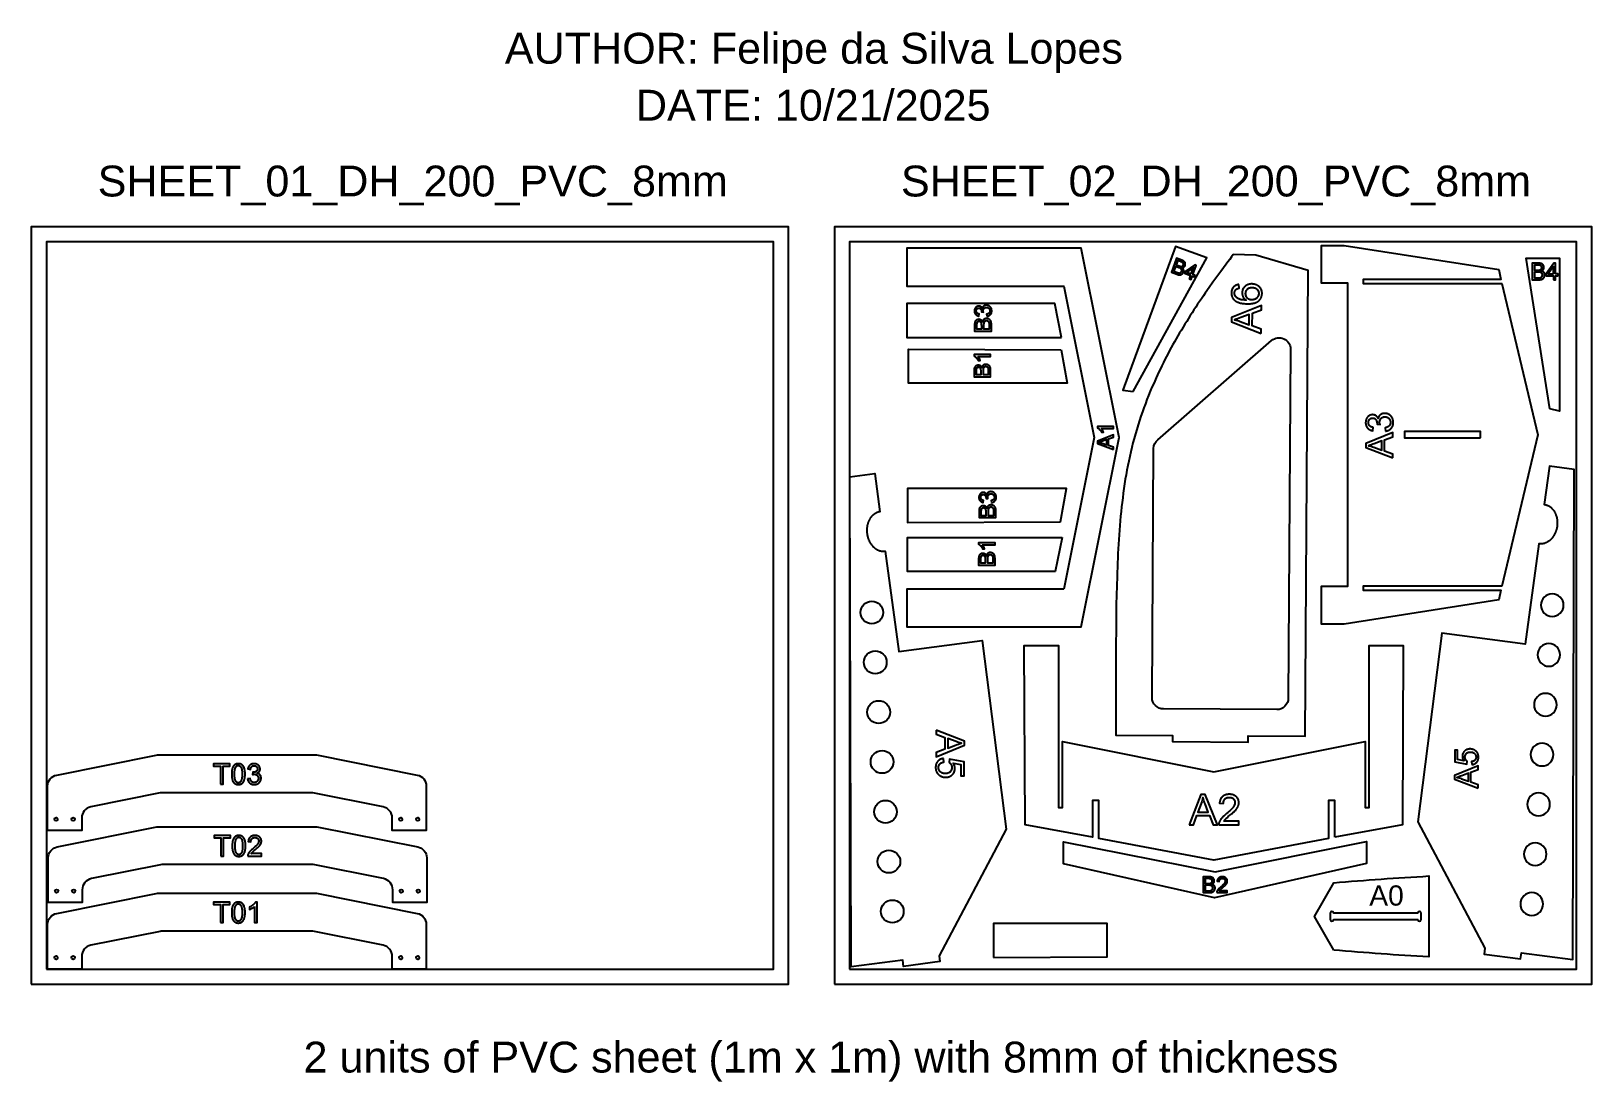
# Model space of a CAD drawing. Extents: x 0 to 2061, y -129 to 1258.
import ezdxf

# ---------------------------------------------------------------- set-up
doc = ezdxf.new("R2010")
doc.units = 0
for name, color, linetype in [('DH_200_CODES_PART_NUMBERS_', 1, 'CONTINUOUS'), ('DH_200_CUT_PVC_8MM', 7, 'CONTINUOUS'), ('PVC_SHEET__8MM', 6, 'CONTINUOUS'), ('TEXT', 5, 'CONTINUOUS')]:
    doc.layers.add(name, color=color, linetype=linetype)
doc.styles.add('DEFAULT', font='arial.ttf')
doc.styles.add('METERS_ARCHITECTURAL', font='arial.ttf')

msp = doc.modelspace()

# ---------------------------------------------------------------- texts
at = {"layer": 'DH_200_CODES_PART_NUMBERS_', "insert": (1766.8, 130.4), "char_height": 26.67, "width": 141.159, "attachment_point": 1, "style": 'DEFAULT'}
msp.add_mtext('A0', dxfattribs=at)
at = {"layer": 'TEXT', "char_height": 40.745, "style": 'METERS_ARCHITECTURAL'}
for s, insert, width, attachment_point in [('AUTHOR: Felipe da Silva Lopes', (625.4, 1256), 851.004, 1), ('DATE: 10/21/2025', (798.5, 1180.8), 504.446, 1), ('SHEET_01_DH_200_PVC_8mm', (87.8, 1080.7), 1730.352, 1), ('SHEET_02_DH_200_PVC_8mm', (1148.4, 1080.7), 1730.352, 1), ('2 units of PVC sheet (1m x 1m) with 8mm of thickness', (1042.8, -75.9), 2792.834, 2)]:
    msp.add_mtext(s, dxfattribs=dict(at, insert=insert, width=width, attachment_point=attachment_point))

# ---------------------------------------------------------------- linework, layer by layer
at = {"layer": 'DH_200_CODES_PART_NUMBERS_'}
for points in [[(1519.2, 955.8), (1512.3, 958.3), (1505.5, 939.9), (1512.6, 937.3), (1513, 937.1), (1513.4, 937), (1513.9, 936.9), (1514.2, 936.8), (1514.6, 936.7), (1515, 936.6), (1515.2, 936.6), (1515.3, 936.6), (1515.5, 936.5), (1515.7, 936.5), (1515.8, 936.5), (1516, 936.5), (1516.2, 936.5), (1516.3, 936.5), (1516.5, 936.5), (1516.6, 936.5), (1516.8, 936.5), (1516.9, 936.5), (1517.1, 936.5), (1517.2, 936.5), (1517.4, 936.5), (1517.5, 936.6), (1517.6, 936.6), (1517.8, 936.6), (1517.9, 936.7), (1518, 936.7), (1518.2, 936.7), (1518.3, 936.8), (1518.4, 936.8), (1518.5, 936.9), (1518.7, 936.9), (1518.8, 937), (1518.9, 937.1), (1519, 937.2), (1519.2, 937.2), (1519.3, 937.3), (1519.4, 937.4), (1519.5, 937.5), (1519.7, 937.6), (1519.8, 937.7), (1519.9, 937.8), (1520, 937.9), (1520.1, 938), (1520.2, 938.2), (1520.4, 938.3), (1520.5, 938.4), (1520.6, 938.5), (1520.7, 938.7), (1520.8, 938.8), (1520.9, 938.9), (1520.9, 939.1), (1521, 939.2), (1521.1, 939.4), (1521.2, 939.5), (1521.3, 939.7), (1521.3, 939.8), (1521.4, 940), (1521.4, 940.1), (1521.5, 940.2), (1521.5, 940.3), (1521.5, 940.4), (1521.6, 940.5), (1521.6, 940.6), (1521.6, 940.7), (1521.7, 940.8), (1521.7, 940.9), (1521.7, 941), (1521.7, 941.1), (1521.7, 941.2), (1521.7, 941.3), (1521.8, 941.4), (1521.8, 941.5), (1521.8, 941.6), (1521.8, 941.7), (1521.8, 941.8), (1521.8, 941.9), (1521.8, 942), (1521.8, 942.1), (1521.8, 942.2), (1521.8, 942.3), (1521.7, 942.4), (1521.7, 942.5), (1521.7, 942.6), (1521.7, 942.7), (1521.7, 942.8), (1521.7, 942.9), (1521.6, 943), (1521.6, 943.1), (1521.6, 943.2), (1521.6, 943.3), (1521.5, 943.4), (1521.5, 943.4), (1521.5, 943.5), (1521.4, 943.6), (1521.4, 943.7), (1521.4, 943.8), (1521.3, 943.9), (1521.3, 944), (1521.2, 944.1), (1521.2, 944.2), (1521.1, 944.2), (1521.1, 944.3), (1521, 944.4), (1521, 944.5), (1520.9, 944.6), (1520.8, 944.7), (1520.8, 944.7), (1520.7, 944.8), (1520.7, 944.9), (1520.6, 945), (1520.5, 945.1), (1520.4, 945.1), (1520.4, 945.2), (1520.3, 945.3), (1520.2, 945.4), (1520.1, 945.4), (1520, 945.6), (1519.8, 945.7), (1519.6, 945.9), (1519.8, 945.9), (1520, 945.9), (1520.2, 946), (1520.3, 946), (1520.5, 946), (1520.7, 946.1), (1520.8, 946.1), (1520.9, 946.2), (1521, 946.2), (1521.1, 946.2), (1521.2, 946.3), (1521.2, 946.3), (1521.3, 946.3), (1521.4, 946.4), (1521.5, 946.4), (1521.5, 946.4), (1521.6, 946.5), (1521.7, 946.5), (1521.8, 946.6), (1521.8, 946.6), (1521.9, 946.7), (1522, 946.7), (1522, 946.8), (1522.1, 946.8), (1522.2, 946.9), (1522.3, 947), (1522.4, 947.1), (1522.5, 947.2), (1522.6, 947.3), (1522.7, 947.4), (1522.8, 947.5), (1522.9, 947.6), (1522.9, 947.6), (1523, 947.7), (1523, 947.8), (1523.1, 947.8), (1523.1, 947.9), (1523.2, 947.9), (1523.2, 948), (1523.3, 948.1), (1523.3, 948.1), (1523.3, 948.2), (1523.4, 948.3), (1523.4, 948.3), (1523.4, 948.4), (1523.5, 948.5), (1523.5, 948.6), (1523.6, 948.7), (1523.6, 948.8), (1523.6, 948.9), (1523.7, 949), (1523.7, 949.1), (1523.7, 949.2), (1523.7, 949.2), (1523.8, 949.3), (1523.8, 949.4), (1523.8, 949.5), (1523.8, 949.6), (1523.8, 949.7), (1523.8, 949.7), (1523.9, 949.8), (1523.9, 949.9), (1523.9, 950), (1523.9, 950.1), (1523.9, 950.2), (1523.9, 950.2), (1523.9, 950.3), (1523.9, 950.4), (1523.9, 950.5), (1523.9, 950.7), (1523.9, 950.8), (1523.9, 951), (1523.8, 951.2), (1523.8, 951.4), (1523.8, 951.5), (1523.8, 951.6), (1523.7, 951.7), (1523.7, 951.8), (1523.7, 951.9), (1523.7, 952), (1523.6, 952.1), (1523.6, 952.2), (1523.6, 952.2), (1523.6, 952.3), (1523.5, 952.4), (1523.5, 952.5), (1523.5, 952.6), (1523.4, 952.6), (1523.4, 952.7), (1523.3, 952.8), (1523.3, 952.9), (1523.2, 953), (1523.2, 953), (1523.2, 953.1), (1523.1, 953.2), (1523.1, 953.3), (1523, 953.3), (1523, 953.4), (1522.9, 953.5), (1522.8, 953.5), (1522.8, 953.6), (1522.7, 953.7), (1522.7, 953.7), (1522.6, 953.8), (1522.5, 953.9), (1522.5, 953.9), (1522.4, 954), (1522.3, 954.1), (1522.3, 954.1), (1522.2, 954.2), (1522.1, 954.3), (1522, 954.4), (1521.8, 954.5), (1521.6, 954.6), (1521.5, 954.7), (1521.3, 954.9), (1521.1, 955), (1520.9, 955.1), (1520.7, 955.2), (1520.4, 955.3), (1520.2, 955.4), (1520, 955.5), (1519.7, 955.6)], [(1515.9, 948.2), (1516.3, 948.1), (1516.7, 948), (1517, 947.9), (1517.3, 947.8), (1517.5, 947.7), (1517.6, 947.7), (1517.7, 947.7), (1517.9, 947.6), (1518, 947.6), (1518.1, 947.6), (1518.2, 947.6), (1518.3, 947.6), (1518.3, 947.6), (1518.4, 947.6), (1518.6, 947.6), (1518.7, 947.6), (1518.7, 947.6), (1518.8, 947.6), (1518.9, 947.6), (1518.9, 947.6), (1519, 947.6), (1519, 947.6), (1519.1, 947.6), (1519.1, 947.6), (1519.2, 947.6), (1519.3, 947.7), (1519.3, 947.7), (1519.4, 947.7), (1519.4, 947.7), (1519.5, 947.7), (1519.5, 947.7), (1519.6, 947.8), (1519.6, 947.8), (1519.7, 947.8), (1519.7, 947.8), (1519.8, 947.8), (1519.8, 947.9), (1519.9, 947.9), (1519.9, 947.9), (1520, 947.9), (1520, 948), (1520, 948), (1520.1, 948), (1520.1, 948.1), (1520.2, 948.1), (1520.2, 948.1), (1520.3, 948.2), (1520.3, 948.2), (1520.3, 948.2), (1520.4, 948.3), (1520.4, 948.3), (1520.5, 948.3), (1520.5, 948.4), (1520.5, 948.4), (1520.6, 948.5), (1520.6, 948.5), (1520.6, 948.5), (1520.7, 948.6), (1520.7, 948.6), (1520.7, 948.7), (1520.8, 948.7), (1520.8, 948.8), (1520.8, 948.8), (1520.9, 948.9), (1520.9, 948.9), (1520.9, 949), (1520.9, 949), (1521, 949.1), (1521, 949.2), (1521.1, 949.3), (1521.1, 949.4), (1521.1, 949.6), (1521.2, 949.7), (1521.2, 949.8), (1521.2, 949.9), (1521.3, 950), (1521.3, 950.1), (1521.3, 950.2), (1521.3, 950.2), (1521.3, 950.3), (1521.3, 950.3), (1521.3, 950.4), (1521.3, 950.5), (1521.3, 950.5), (1521.3, 950.6), (1521.3, 950.6), (1521.3, 950.7), (1521.3, 950.7), (1521.3, 950.8), (1521.3, 950.8), (1521.3, 950.9), (1521.3, 950.9), (1521.3, 951), (1521.3, 951.1), (1521.3, 951.1), (1521.3, 951.2), (1521.3, 951.2), (1521.2, 951.3), (1521.2, 951.3), (1521.2, 951.4), (1521.2, 951.4), (1521.2, 951.5), (1521.2, 951.5), (1521.1, 951.6), (1521.1, 951.6), (1521.1, 951.7), (1521.1, 951.7), (1521.1, 951.8), (1521, 951.8), (1521, 951.9), (1521, 951.9), (1521, 952), (1520.9, 952), (1520.9, 952), (1520.9, 952.1), (1520.8, 952.1), (1520.8, 952.2), (1520.8, 952.2), (1520.7, 952.3), (1520.7, 952.3), (1520.7, 952.3), (1520.6, 952.4), (1520.6, 952.4), (1520.6, 952.5), (1520.5, 952.5), (1520.5, 952.5), (1520.4, 952.6), (1520.4, 952.6), (1520.3, 952.6), (1520.3, 952.7), (1520.3, 952.7), (1520.2, 952.7), (1520.1, 952.8), (1520, 952.8), (1519.9, 952.9), (1519.8, 953), (1519.6, 953.1), (1519.5, 953.2), (1519.3, 953.2), (1518.9, 953.4), (1518.5, 953.6), (1518.1, 953.7), (1517.6, 953.9), (1513.9, 955.3), (1511.9, 949.7)], [(1529.2, 931.2), (1531.5, 930.4), (1533.1, 934.8), (1535.6, 933.9), (1536.3, 936), (1533.8, 936.9), (1538.2, 948.9), (1536.4, 949.5), (1523.6, 940.7), (1522.8, 938.6), (1530.8, 935.7)], [(1990.1, 951.9), (1981.9, 951.9), (1981.9, 930), (1990.2, 930), (1990.8, 930), (1991.2, 930), (1991.7, 930), (1992.2, 930), (1992.6, 930.1), (1993, 930.2), (1993.2, 930.2), (1993.4, 930.2), (1993.6, 930.3), (1993.8, 930.3), (1994, 930.4), (1994.1, 930.4), (1994.3, 930.5), (1994.5, 930.5), (1994.6, 930.6), (1994.8, 930.6), (1994.9, 930.7), (1995.1, 930.8), (1995.2, 930.8), (1995.4, 930.9), (1995.5, 931), (1995.7, 931.1), (1995.8, 931.1), (1995.9, 931.2), (1996.1, 931.3), (1996.2, 931.4), (1996.3, 931.5), (1996.4, 931.6), (1996.5, 931.7), (1996.6, 931.8), (1996.7, 931.9), (1996.9, 932), (1997, 932.2), (1997.1, 932.3), (1997.2, 932.4), (1997.3, 932.5), (1997.4, 932.7), (1997.4, 932.8), (1997.5, 933), (1997.6, 933.1), (1997.7, 933.3), (1997.8, 933.4), (1997.9, 933.6), (1997.9, 933.8), (1998, 934), (1998.1, 934.1), (1998.1, 934.3), (1998.2, 934.5), (1998.2, 934.7), (1998.3, 934.8), (1998.3, 935), (1998.3, 935.2), (1998.4, 935.4), (1998.4, 935.6), (1998.4, 935.7), (1998.4, 935.9), (1998.4, 936.1), (1998.4, 936.3), (1998.4, 936.4), (1998.4, 936.6), (1998.4, 936.7), (1998.4, 936.8), (1998.4, 936.9), (1998.4, 937), (1998.4, 937.1), (1998.4, 937.2), (1998.4, 937.4), (1998.3, 937.5), (1998.3, 937.6), (1998.3, 937.7), (1998.3, 937.8), (1998.2, 937.9), (1998.2, 938), (1998.2, 938.1), (1998.1, 938.2), (1998.1, 938.3), (1998.1, 938.4), (1998, 938.5), (1998, 938.6), (1997.9, 938.7), (1997.9, 938.8), (1997.8, 938.9), (1997.8, 939), (1997.7, 939.1), (1997.7, 939.2), (1997.6, 939.3), (1997.6, 939.4), (1997.5, 939.5), (1997.4, 939.6), (1997.4, 939.6), (1997.3, 939.7), (1997.2, 939.8), (1997.2, 939.9), (1997.1, 940), (1997, 940.1), (1996.9, 940.1), (1996.9, 940.2), (1996.8, 940.3), (1996.7, 940.4), (1996.6, 940.4), (1996.5, 940.5), (1996.4, 940.6), (1996.3, 940.6), (1996.3, 940.7), (1996.2, 940.8), (1996.1, 940.8), (1996, 940.9), (1995.9, 941), (1995.8, 941), (1995.7, 941.1), (1995.6, 941.1), (1995.5, 941.2), (1995.4, 941.2), (1995.2, 941.3), (1995.1, 941.3), (1995, 941.4), (1994.8, 941.5), (1994.6, 941.6), (1994.3, 941.6), (1994.5, 941.7), (1994.7, 941.8), (1994.9, 941.9), (1995, 942), (1995.2, 942.2), (1995.4, 942.3), (1995.5, 942.4), (1995.6, 942.5), (1995.7, 942.5), (1995.7, 942.6), (1995.8, 942.6), (1995.9, 942.7), (1995.9, 942.8), (1996, 942.8), (1996.1, 942.9), (1996.1, 943), (1996.2, 943), (1996.2, 943.1), (1996.3, 943.2), (1996.4, 943.3), (1996.4, 943.3), (1996.5, 943.4), (1996.5, 943.5), (1996.6, 943.6), (1996.6, 943.6), (1996.7, 943.8), (1996.8, 943.9), (1996.9, 944.1), (1996.9, 944.3), (1997, 944.4), (1997.1, 944.6), (1997.1, 944.7), (1997.1, 944.8), (1997.2, 944.8), (1997.2, 944.9), (1997.2, 945), (1997.2, 945.1), (1997.3, 945.2), (1997.3, 945.3), (1997.3, 945.3), (1997.3, 945.4), (1997.3, 945.5), (1997.3, 945.6), (1997.3, 945.7), (1997.4, 945.8), (1997.4, 945.9), (1997.4, 945.9), (1997.4, 946.1), (1997.4, 946.3), (1997.4, 946.4), (1997.4, 946.5), (1997.4, 946.6), (1997.4, 946.7), (1997.4, 946.8), (1997.3, 946.8), (1997.3, 946.9), (1997.3, 947), (1997.3, 947.1), (1997.3, 947.2), (1997.3, 947.3), (1997.3, 947.4), (1997.2, 947.5), (1997.2, 947.6), (1997.2, 947.7), (1997.2, 947.8), (1997.1, 947.9), (1997.1, 947.9), (1997.1, 948), (1997, 948.1), (1997, 948.3), (1996.9, 948.5), (1996.8, 948.7), (1996.7, 948.8), (1996.6, 949), (1996.5, 949.2), (1996.5, 949.3), (1996.4, 949.4), (1996.3, 949.4), (1996.3, 949.5), (1996.2, 949.6), (1996.2, 949.7), (1996.1, 949.8), (1996, 949.8), (1996, 949.9), (1995.9, 950), (1995.8, 950), (1995.8, 950.1), (1995.7, 950.2), (1995.6, 950.3), (1995.6, 950.3), (1995.5, 950.4), (1995.4, 950.5), (1995.3, 950.5), (1995.3, 950.6), (1995.2, 950.6), (1995.1, 950.7), (1995, 950.7), (1994.9, 950.8), (1994.9, 950.9), (1994.8, 950.9), (1994.7, 951), (1994.6, 951), (1994.5, 951.1), (1994.4, 951.1), (1994.3, 951.1), (1994.2, 951.2), (1994.1, 951.2), (1994, 951.3), (1993.9, 951.3), (1993.8, 951.4), (1993.7, 951.4), (1993.5, 951.5), (1993.3, 951.5), (1993.1, 951.6), (1992.9, 951.6), (1992.6, 951.7), (1992.4, 951.7), (1992.1, 951.8), (1991.8, 951.8), (1991.6, 951.8), (1991.3, 951.9), (1991, 951.9), (1990.7, 951.9)], [(1989.5, 942.7), (1990, 942.7), (1990.4, 942.7), (1990.8, 942.7), (1991.2, 942.7), (1991.3, 942.8), (1991.5, 942.8), (1991.7, 942.8), (1991.8, 942.8), (1991.9, 942.8), (1992.1, 942.9), (1992.2, 942.9), (1992.2, 942.9), (1992.3, 942.9), (1992.4, 943), (1992.6, 943), (1992.7, 943.1), (1992.7, 943.1), (1992.8, 943.1), (1992.9, 943.2), (1992.9, 943.2), (1993, 943.2), (1993, 943.2), (1993.1, 943.3), (1993.2, 943.3), (1993.2, 943.3), (1993.3, 943.4), (1993.3, 943.4), (1993.4, 943.4), (1993.4, 943.5), (1993.5, 943.5), (1993.5, 943.6), (1993.6, 943.6), (1993.6, 943.6), (1993.6, 943.7), (1993.7, 943.7), (1993.7, 943.8), (1993.8, 943.8), (1993.8, 943.8), (1993.8, 943.9), (1993.9, 943.9), (1993.9, 944), (1994, 944), (1994, 944.1), (1994, 944.1), (1994.1, 944.2), (1994.1, 944.2), (1994.1, 944.3), (1994.1, 944.3), (1994.2, 944.4), (1994.2, 944.4), (1994.2, 944.5), (1994.3, 944.5), (1994.3, 944.6), (1994.3, 944.7), (1994.3, 944.7), (1994.3, 944.8), (1994.4, 944.8), (1994.4, 944.9), (1994.4, 944.9), (1994.4, 945), (1994.4, 945.1), (1994.4, 945.1), (1994.5, 945.2), (1994.5, 945.3), (1994.5, 945.3), (1994.5, 945.4), (1994.5, 945.5), (1994.5, 945.5), (1994.5, 945.7), (1994.5, 945.8), (1994.5, 945.9), (1994.5, 946.1), (1994.5, 946.2), (1994.5, 946.3), (1994.5, 946.5), (1994.5, 946.6), (1994.4, 946.7), (1994.4, 946.8), (1994.4, 946.8), (1994.4, 946.9), (1994.4, 947), (1994.4, 947), (1994.4, 947.1), (1994.3, 947.1), (1994.3, 947.2), (1994.3, 947.3), (1994.3, 947.3), (1994.2, 947.4), (1994.2, 947.4), (1994.2, 947.5), (1994.2, 947.5), (1994.1, 947.6), (1994.1, 947.7), (1994.1, 947.7), (1994.1, 947.8), (1994, 947.8), (1994, 947.9), (1994, 947.9), (1993.9, 948), (1993.9, 948), (1993.9, 948.1), (1993.8, 948.1), (1993.8, 948.2), (1993.7, 948.2), (1993.7, 948.2), (1993.7, 948.3), (1993.6, 948.3), (1993.6, 948.4), (1993.5, 948.4), (1993.5, 948.5), (1993.4, 948.5), (1993.4, 948.5), (1993.4, 948.6), (1993.3, 948.6), (1993.3, 948.6), (1993.2, 948.7), (1993.2, 948.7), (1993.1, 948.7), (1993.1, 948.8), (1993, 948.8), (1993, 948.8), (1992.9, 948.8), (1992.8, 948.9), (1992.8, 948.9), (1992.7, 948.9), (1992.7, 948.9), (1992.6, 949), (1992.6, 949), (1992.5, 949), (1992.4, 949), (1992.4, 949), (1992.3, 949.1), (1992.2, 949.1), (1992.1, 949.1), (1991.9, 949.1), (1991.8, 949.2), (1991.6, 949.2), (1991.4, 949.2), (1991.2, 949.2), (1990.7, 949.3), (1990.3, 949.3), (1989.7, 949.3), (1989.2, 949.3), (1984.8, 949.3), (1984.8, 942.7)], [(2010, 930), (2012.7, 930), (2012.7, 935.2), (2015.6, 935.2), (2015.6, 937.7), (2012.7, 937.7), (2012.7, 951.9), (2010.5, 951.9), (2000.5, 937.7), (2000.5, 935.2), (2010, 935.2)], [(1513.4, 939.5), (1513.9, 939.3), (1514.4, 939.1), (1514.6, 939.1), (1514.8, 939), (1514.9, 939), (1515, 939), (1515.1, 939), (1515.3, 938.9), (1515.4, 938.9), (1515.5, 938.9), (1515.6, 938.9), (1515.7, 938.9), (1515.8, 938.9), (1515.9, 938.9), (1516, 938.9), (1516.1, 938.9), (1516.2, 938.9), (1516.3, 938.9), (1516.4, 938.9), (1516.5, 938.9), (1516.6, 938.9), (1516.7, 938.9), (1516.7, 939), (1516.8, 939), (1516.8, 939), (1516.8, 939), (1516.9, 939), (1516.9, 939), (1517, 939), (1517, 939), (1517.1, 939.1), (1517.2, 939.1), (1517.3, 939.2), (1517.4, 939.2), (1517.4, 939.2), (1517.5, 939.3), (1517.6, 939.3), (1517.7, 939.4), (1517.8, 939.4), (1517.8, 939.5), (1517.9, 939.6), (1518, 939.6), (1518.1, 939.7), (1518.1, 939.8), (1518.2, 939.8), (1518.3, 939.9), (1518.3, 940), (1518.4, 940.1), (1518.5, 940.2), (1518.5, 940.3), (1518.6, 940.3), (1518.6, 940.4), (1518.7, 940.5), (1518.7, 940.6), (1518.8, 940.7), (1518.8, 940.8), (1518.9, 940.9), (1518.9, 941.1), (1519, 941.2), (1519, 941.3), (1519, 941.4), (1519.1, 941.5), (1519.1, 941.6), (1519.1, 941.6), (1519.1, 941.7), (1519.1, 941.8), (1519.1, 941.8), (1519.1, 941.9), (1519.1, 941.9), (1519.1, 942), (1519.1, 942.1), (1519.1, 942.1), (1519.1, 942.2), (1519.1, 942.3), (1519.1, 942.3), (1519.1, 942.4), (1519.1, 942.4), (1519.1, 942.5), (1519.1, 942.6), (1519.1, 942.6), (1519.1, 942.7), (1519.1, 942.7), (1519.1, 942.8), (1519.1, 942.9), (1519.1, 942.9), (1519.1, 943), (1519, 943), (1519, 943.1), (1519, 943.2), (1519, 943.2), (1519, 943.3), (1519, 943.3), (1518.9, 943.4), (1518.9, 943.4), (1518.9, 943.5), (1518.9, 943.6), (1518.8, 943.6), (1518.8, 943.7), (1518.8, 943.7), (1518.7, 943.8), (1518.7, 943.8), (1518.7, 943.9), (1518.6, 943.9), (1518.6, 944), (1518.6, 944), (1518.5, 944.1), (1518.5, 944.1), (1518.5, 944.2), (1518.4, 944.2), (1518.4, 944.3), (1518.3, 944.3), (1518.3, 944.4), (1518.3, 944.4), (1518.2, 944.4), (1518.2, 944.5), (1518.1, 944.5), (1518.1, 944.6), (1518, 944.6), (1518, 944.7), (1517.9, 944.7), (1517.7, 944.8), (1517.6, 944.9), (1517.5, 945), (1517.4, 945.1), (1517.2, 945.1), (1517.1, 945.2), (1516.9, 945.3), (1516.6, 945.5), (1516.2, 945.6), (1515.8, 945.8), (1515.4, 945.9), (1511.1, 947.5), (1508.8, 941.2)], [(1531.6, 937.7), (1534.6, 946.1), (1525.8, 939.8)], [(1990.2, 932.5), (1990.9, 932.6), (1991.4, 932.6), (1991.7, 932.6), (1991.9, 932.6), (1992.1, 932.6), (1992.1, 932.6), (1992.2, 932.6), (1992.5, 932.7), (1992.6, 932.7), (1992.7, 932.8), (1992.8, 932.8), (1992.9, 932.8), (1993, 932.9), (1993.1, 932.9), (1993.2, 932.9), (1993.3, 933), (1993.4, 933), (1993.5, 933.1), (1993.6, 933.1), (1993.7, 933.1), (1993.8, 933.2), (1993.9, 933.2), (1993.9, 933.3), (1994, 933.3), (1994, 933.3), (1994.1, 933.4), (1994.1, 933.4), (1994.1, 933.4), (1994.2, 933.4), (1994.2, 933.5), (1994.3, 933.5), (1994.4, 933.6), (1994.4, 933.7), (1994.5, 933.8), (1994.6, 933.8), (1994.6, 933.9), (1994.7, 934), (1994.8, 934.1), (1994.8, 934.2), (1994.9, 934.3), (1994.9, 934.4), (1995, 934.5), (1995, 934.6), (1995.1, 934.7), (1995.1, 934.8), (1995.2, 934.9), (1995.2, 935), (1995.3, 935.1), (1995.3, 935.2), (1995.3, 935.3), (1995.3, 935.4), (1995.4, 935.6), (1995.4, 935.7), (1995.4, 935.8), (1995.4, 935.9), (1995.4, 936.1), (1995.4, 936.2), (1995.4, 936.3), (1995.4, 936.5), (1995.4, 936.6), (1995.4, 936.8), (1995.4, 936.8), (1995.4, 936.9), (1995.4, 937), (1995.4, 937.1), (1995.4, 937.1), (1995.3, 937.2), (1995.3, 937.3), (1995.3, 937.3), (1995.3, 937.4), (1995.3, 937.5), (1995.3, 937.5), (1995.2, 937.6), (1995.2, 937.7), (1995.2, 937.7), (1995.2, 937.8), (1995.1, 937.9), (1995.1, 937.9), (1995.1, 938), (1995, 938), (1995, 938.1), (1995, 938.2), (1995, 938.2), (1994.9, 938.3), (1994.9, 938.3), (1994.8, 938.4), (1994.8, 938.4), (1994.8, 938.5), (1994.7, 938.6), (1994.7, 938.6), (1994.6, 938.7), (1994.6, 938.7), (1994.5, 938.8), (1994.5, 938.8), (1994.5, 938.9), (1994.4, 938.9), (1994.4, 939), (1994.3, 939), (1994.3, 939.1), (1994.2, 939.1), (1994.2, 939.1), (1994.1, 939.2), (1994.1, 939.2), (1994, 939.3), (1993.9, 939.3), (1993.9, 939.3), (1993.8, 939.4), (1993.8, 939.4), (1993.7, 939.4), (1993.6, 939.5), (1993.6, 939.5), (1993.5, 939.5), (1993.5, 939.6), (1993.4, 939.6), (1993.3, 939.6), (1993.3, 939.6), (1993.2, 939.7), (1993.1, 939.7), (1993.1, 939.7), (1992.9, 939.8), (1992.8, 939.8), (1992.6, 939.8), (1992.4, 939.9), (1992.3, 939.9), (1992.1, 939.9), (1991.9, 940), (1991.7, 940), (1991.3, 940), (1990.8, 940.1), (1990.4, 940.1), (1989.8, 940.1), (1984.8, 940.1), (1984.8, 932.5)], [(2010, 937.7), (2010, 947.6), (2003.1, 937.7)], [(1594.7, 923.8), (1594.4, 923.8), (1594.1, 923.7), (1593.9, 923.7), (1593.6, 923.6), (1593.3, 923.6), (1593.1, 923.5), (1592.8, 923.4), (1592.5, 923.4), (1592.3, 923.3), (1592, 923.2), (1591.8, 923.1), (1591.5, 923), (1591.3, 922.9), (1591.1, 922.8), (1590.8, 922.7), (1590.6, 922.6), (1590.4, 922.5), (1590.1, 922.4), (1589.9, 922.3), (1589.7, 922.2), (1589.5, 922), (1589.3, 921.9), (1589.1, 921.7), (1588.9, 921.6), (1588.7, 921.5), (1588.5, 921.3), (1588.3, 921.1), (1588.1, 921), (1588, 920.8), (1587.8, 920.6), (1587.6, 920.5), (1587.5, 920.3), (1587.3, 920.1), (1587.1, 919.9), (1587, 919.7), (1586.8, 919.5), (1586.7, 919.3), (1586.6, 919.1), (1586.4, 918.9), (1586.3, 918.7), (1586.2, 918.5), (1586.1, 918.2), (1586, 918), (1585.8, 917.8), (1585.7, 917.6), (1585.6, 917.3), (1585.6, 917.1), (1585.5, 916.9), (1585.4, 916.6), (1585.3, 916.4), (1585.2, 916.1), (1585.2, 915.9), (1585.1, 915.6), (1585.1, 915.4), (1585, 915.1), (1585, 914.9), (1584.9, 914.6), (1584.9, 914.3), (1584.9, 914), (1584.8, 913.8), (1584.8, 913.5), (1584.8, 913.2), (1584.8, 912.9), (1584.8, 912.6), (1584.8, 912.2), (1584.8, 911.9), (1584.8, 911.5), (1584.9, 911.1), (1584.9, 910.7), (1584.9, 910.4), (1585, 910), (1585.1, 909.7), (1585.1, 909.3), (1585.2, 909), (1585.3, 908.6), (1585.4, 908.3), (1585.5, 908), (1585.6, 907.6), (1585.8, 907.3), (1585.9, 907), (1586, 906.7), (1586.2, 906.4), (1586.3, 906.1), (1586.5, 905.8), (1586.7, 905.5), (1586.9, 905.2), (1587.1, 904.9), (1587.3, 904.7), (1587.5, 904.4), (1587.7, 904.1), (1588, 903.9), (1588.2, 903.6), (1588.5, 903.4), (1588.7, 903.1), (1589, 902.9), (1589.3, 902.6), (1589.6, 902.4), (1589.9, 902.1), (1590.3, 901.9), (1590.7, 901.6), (1591, 901.4), (1591.4, 901.2), (1591.8, 901), (1592.2, 900.8), (1592.7, 900.6), (1593.1, 900.4), (1593.6, 900.2), (1594, 900), (1594.5, 899.9), (1595, 899.7), (1595.5, 899.6), (1596, 899.4), (1596.5, 899.3), (1597.1, 899.2), (1597.6, 899), (1598.2, 898.9), (1599.4, 898.7), (1600.6, 898.6), (1601.8, 898.5), (1603.2, 898.4), (1604.5, 898.3), (1605.9, 898.3), (1607.2, 898.3), (1608.4, 898.3), (1609.6, 898.4), (1610.7, 898.5), (1611.8, 898.6), (1612.3, 898.7), (1612.8, 898.8), (1613.3, 898.9), (1613.8, 899), (1614.3, 899.1), (1614.7, 899.2), (1615.2, 899.3), (1615.6, 899.4), (1616.1, 899.6), (1616.5, 899.7), (1616.9, 899.9), (1617.3, 900), (1617.7, 900.2), (1618.1, 900.4), (1618.4, 900.6), (1618.8, 900.7), (1619.1, 900.9), (1619.5, 901.1), (1619.8, 901.4), (1620.1, 901.6), (1620.4, 901.8), (1620.5, 901.9), (1620.7, 902), (1621, 902.3), (1621.2, 902.5), (1621.5, 902.8), (1621.7, 903), (1622, 903.3), (1622.2, 903.5), (1622.4, 903.8), (1622.6, 904.1), (1622.9, 904.4), (1623, 904.6), (1623.2, 904.9), (1623.4, 905.2), (1623.6, 905.5), (1623.8, 905.8), (1623.9, 906.1), (1624.1, 906.4), (1624.2, 906.7), (1624.3, 907), (1624.4, 907.4), (1624.6, 907.7), (1624.7, 908), (1624.7, 908.3), (1624.8, 908.7), (1624.9, 909), (1625, 909.4), (1625, 909.7), (1625.1, 910.1), (1625.1, 910.4), (1625.2, 910.8), (1625.2, 911.2), (1625.2, 911.5), (1625.2, 911.9), (1625.2, 912.4), (1625.2, 912.8), (1625.2, 913.2), (1625.1, 913.7), (1625.1, 914.1), (1625, 914.5), (1624.9, 914.9), (1624.8, 915.3), (1624.7, 915.5), (1624.7, 915.7), (1624.6, 915.9), (1624.6, 916.1), (1624.5, 916.3), (1624.4, 916.5), (1624.4, 916.7), (1624.3, 916.8), (1624.2, 917), (1624.1, 917.2), (1624, 917.4), (1623.9, 917.6), (1623.8, 917.8), (1623.8, 917.9), (1623.7, 918.1), (1623.5, 918.3), (1623.4, 918.5), (1623.3, 918.6), (1623.2, 918.8), (1623.1, 919), (1623, 919.2), (1622.9, 919.3), (1622.7, 919.5), (1622.6, 919.6), (1622.5, 919.8), (1622.3, 919.9), (1622.2, 920.1), (1622.1, 920.2), (1621.9, 920.4), (1621.8, 920.5), (1621.6, 920.7), (1621.5, 920.8), (1621.3, 921), (1621.2, 921.1), (1621, 921.2), (1620.9, 921.4), (1620.5, 921.6), (1620.2, 921.9), (1619.8, 922.1), (1619.4, 922.3), (1619.1, 922.5), (1618.7, 922.7), (1618.3, 922.9), (1617.9, 923.1), (1617.5, 923.3), (1617, 923.5), (1616.6, 923.6), (1616.2, 923.7), (1615.8, 923.9), (1615.4, 924), (1614.9, 924.1), (1614.5, 924.2), (1614, 924.2), (1613.6, 924.3), (1613.1, 924.3), (1612.7, 924.4), (1612.2, 924.4), (1611.8, 924.4), (1611.4, 924.4), (1611.1, 924.4), (1610.7, 924.4), (1610.4, 924.4), (1610, 924.3), (1609.7, 924.3), (1609.4, 924.2), (1609.1, 924.2), (1608.7, 924.1), (1608.4, 924.1), (1608.1, 924), (1607.8, 923.9), (1607.5, 923.9), (1607.2, 923.8), (1606.9, 923.7), (1606.6, 923.6), (1606.3, 923.5), (1606, 923.4), (1605.8, 923.2), (1605.5, 923.1), (1605.2, 923), (1604.9, 922.8), (1604.7, 922.7), (1604.4, 922.5), (1604.2, 922.4), (1603.9, 922.2), (1603.7, 922), (1603.4, 921.8), (1603.2, 921.6), (1602.9, 921.4), (1602.7, 921.2), (1602.5, 921), (1602.3, 920.8), (1602.1, 920.6), (1601.8, 920.4), (1601.6, 920.2), (1601.5, 919.9), (1601.3, 919.7), (1601.1, 919.5), (1600.9, 919.3), (1600.7, 919), (1600.6, 918.8), (1600.4, 918.5), (1600.3, 918.3), (1600.2, 918), (1600, 917.8), (1599.9, 917.5), (1599.8, 917.3), (1599.7, 917), (1599.6, 916.8), (1599.5, 916.5), (1599.4, 916.2), (1599.3, 916), (1599.2, 915.7), (1599.2, 915.4), (1599.1, 915.1), (1599, 914.8), (1599, 914.6), (1599, 914.3), (1598.9, 914), (1598.9, 913.7), (1598.9, 913.4), (1598.9, 913.1), (1598.9, 912.8), (1598.9, 912.4), (1598.9, 912.1), (1598.9, 911.8), (1598.9, 911.4), (1599, 911.1), (1599, 910.7), (1599.1, 910.4), (1599.2, 910.1), (1599.2, 909.7), (1599.3, 909.4), (1599.4, 909.1), (1599.6, 908.7), (1599.7, 908.4), (1599.8, 908.1), (1600, 907.8), (1600.1, 907.5), (1600.3, 907.1), (1600.5, 906.8), (1600.6, 906.5), (1600.8, 906.2), (1601.1, 905.9), (1601.3, 905.7), (1601.5, 905.4), (1601.7, 905.1), (1602, 904.8), (1602.3, 904.6), (1602.5, 904.3), (1602.8, 904.1), (1603.1, 903.8), (1603.4, 903.6), (1603.7, 903.4), (1604.1, 903.1), (1602.6, 903.2), (1601.3, 903.3), (1600.6, 903.3), (1600, 903.4), (1599.4, 903.5), (1598.8, 903.5), (1598.2, 903.6), (1597.7, 903.7), (1597.2, 903.9), (1596.7, 904), (1596.2, 904.1), (1595.8, 904.3), (1595.5, 904.3), (1595.3, 904.4), (1595.1, 904.5), (1594.9, 904.6), (1594.5, 904.7), (1594.1, 904.9), (1593.8, 905.1), (1593.4, 905.3), (1593.1, 905.5), (1592.7, 905.7), (1592.4, 905.9), (1592.1, 906.2), (1591.9, 906.3), (1591.8, 906.4), (1591.7, 906.5), (1591.5, 906.6), (1591.4, 906.8), (1591.2, 906.9), (1591.1, 907), (1591, 907.1), (1590.9, 907.3), (1590.7, 907.4), (1590.6, 907.5), (1590.5, 907.7), (1590.4, 907.8), (1590.3, 907.9), (1590.2, 908.1), (1590, 908.3), (1589.9, 908.4), (1589.8, 908.6), (1589.8, 908.7), (1589.7, 908.8), (1589.6, 908.9), (1589.6, 909), (1589.5, 909.1), (1589.4, 909.3), (1589.4, 909.4), (1589.3, 909.5), (1589.3, 909.6), (1589.2, 909.7), (1589.2, 909.9), (1589.1, 910), (1589.1, 910.1), (1589.1, 910.3), (1589, 910.4), (1589, 910.5), (1589, 910.6), (1588.9, 910.8), (1588.9, 910.9), (1588.9, 911), (1588.9, 911.2), (1588.8, 911.3), (1588.8, 911.5), (1588.8, 911.6), (1588.8, 911.7), (1588.8, 911.9), (1588.8, 912), (1588.8, 912.2), (1588.8, 912.3), (1588.8, 912.5), (1588.8, 912.7), (1588.8, 912.8), (1588.8, 913), (1588.8, 913.2), (1588.9, 913.4), (1588.9, 913.5), (1588.9, 913.7), (1589, 913.9), (1589, 914), (1589, 914.2), (1589.1, 914.3), (1589.1, 914.5), (1589.2, 914.7), (1589.3, 914.8), (1589.3, 915), (1589.4, 915.1), (1589.5, 915.3), (1589.5, 915.4), (1589.6, 915.6), (1589.7, 915.7), (1589.8, 915.8), (1589.9, 916), (1590, 916.1), (1590.1, 916.3), (1590.2, 916.4), (1590.3, 916.5), (1590.4, 916.7), (1590.5, 916.8), (1590.6, 916.9), (1590.8, 917), (1590.9, 917.2), (1591, 917.2), (1591.1, 917.3), (1591.2, 917.4), (1591.2, 917.4), (1591.3, 917.5), (1591.4, 917.6), (1591.5, 917.6), (1591.6, 917.7), (1591.8, 917.8), (1591.9, 917.8), (1592, 917.9), (1592.1, 918), (1592.3, 918.1), (1592.6, 918.2), (1592.9, 918.3), (1593.1, 918.4), (1593.4, 918.5), (1593.7, 918.6), (1594, 918.7), (1594.4, 918.8), (1594.7, 918.9), (1595.1, 919)], [(1611.7, 903.8), (1612, 903.8), (1612.3, 903.9), (1612.6, 903.9), (1612.9, 903.9), (1613.2, 903.9), (1613.5, 904), (1613.8, 904), (1614.1, 904.1), (1614.4, 904.2), (1614.7, 904.2), (1615, 904.3), (1615.3, 904.4), (1615.6, 904.5), (1615.9, 904.6), (1616.2, 904.8), (1616.5, 904.9), (1616.8, 905), (1617, 905.2), (1617.3, 905.3), (1617.6, 905.5), (1617.8, 905.6), (1617.9, 905.7), (1618, 905.8), (1618.2, 905.9), (1618.3, 906), (1618.4, 906.1), (1618.5, 906.1), (1618.6, 906.2), (1618.7, 906.3), (1618.8, 906.4), (1618.9, 906.5), (1619, 906.6), (1619.1, 906.7), (1619.2, 906.8), (1619.3, 906.9), (1619.4, 907), (1619.5, 907.2), (1619.6, 907.3), (1619.7, 907.4), (1619.7, 907.5), (1619.8, 907.6), (1619.9, 907.7), (1620, 907.8), (1620.1, 908.1), (1620.3, 908.3), (1620.4, 908.6), (1620.5, 908.8), (1620.6, 909.1), (1620.7, 909.3), (1620.8, 909.4), (1620.8, 909.6), (1620.9, 909.7), (1620.9, 909.8), (1620.9, 909.9), (1621, 910.1), (1621, 910.2), (1621, 910.3), (1621.1, 910.4), (1621.1, 910.6), (1621.1, 910.7), (1621.1, 910.8), (1621.1, 910.9), (1621.2, 911.1), (1621.2, 911.2), (1621.2, 911.3), (1621.2, 911.5), (1621.2, 911.6), (1621.2, 911.7), (1621.2, 911.9), (1621.2, 912.1), (1621.2, 912.2), (1621.2, 912.4), (1621.2, 912.6), (1621.2, 912.8), (1621.1, 913), (1621.1, 913.2), (1621.1, 913.3), (1621, 913.5), (1621, 913.7), (1620.9, 913.9), (1620.9, 914), (1620.8, 914.2), (1620.8, 914.4), (1620.7, 914.6), (1620.6, 914.7), (1620.5, 914.9), (1620.4, 915.1), (1620.4, 915.2), (1620.3, 915.4), (1620.2, 915.5), (1620.1, 915.7), (1620, 915.8), (1619.8, 916), (1619.7, 916.2), (1619.6, 916.3), (1619.5, 916.5), (1619.3, 916.6), (1619.2, 916.7), (1619.1, 916.9), (1618.9, 917), (1618.8, 917.2), (1618.6, 917.3), (1618.4, 917.4), (1618.3, 917.6), (1618.1, 917.7), (1617.9, 917.8), (1617.8, 917.9), (1617.6, 918), (1617.4, 918.1), (1617.2, 918.2), (1617, 918.3), (1616.8, 918.4), (1616.7, 918.5), (1616.5, 918.6), (1616.3, 918.7), (1616, 918.8), (1615.8, 918.8), (1615.6, 918.9), (1615.4, 919), (1615.2, 919), (1615, 919.1), (1614.7, 919.1), (1614.5, 919.2), (1614.3, 919.2), (1614, 919.3), (1613.8, 919.3), (1613.6, 919.3), (1613.3, 919.4), (1613.1, 919.4), (1612.8, 919.4), (1612.6, 919.4), (1612, 919.4), (1611.5, 919.4), (1611.3, 919.4), (1611, 919.4), (1610.8, 919.4), (1610.5, 919.4), (1610.3, 919.3), (1610.1, 919.3), (1609.9, 919.3), (1609.6, 919.2), (1609.4, 919.2), (1609.2, 919.1), (1609, 919.1), (1608.8, 919), (1608.6, 919), (1608.4, 918.9), (1608.2, 918.8), (1608, 918.8), (1607.8, 918.7), (1607.6, 918.6), (1607.4, 918.5), (1607.2, 918.4), (1607, 918.3), (1606.8, 918.2), (1606.7, 918.1), (1606.5, 918), (1606.3, 917.9), (1606.2, 917.8), (1606, 917.7), (1605.8, 917.5), (1605.7, 917.4), (1605.5, 917.3), (1605.4, 917.1), (1605.3, 917), (1605.1, 916.9), (1605, 916.7), (1604.9, 916.6), (1604.7, 916.4), (1604.6, 916.3), (1604.5, 916.1), (1604.4, 916), (1604.3, 915.8), (1604.2, 915.7), (1604.1, 915.5), (1604, 915.3), (1603.9, 915.2), (1603.8, 915), (1603.8, 914.8), (1603.7, 914.6), (1603.6, 914.5), (1603.6, 914.3), (1603.5, 914.1), (1603.4, 913.9), (1603.4, 913.7), (1603.3, 913.6), (1603.3, 913.4), (1603.3, 913.2), (1603.2, 913), (1603.2, 912.8), (1603.2, 912.6), (1603.2, 912.4), (1603.2, 912.2), (1603.1, 912), (1603.1, 911.8), (1603.1, 911.6), (1603.2, 911.4), (1603.2, 911.2), (1603.2, 911), (1603.2, 910.8), (1603.2, 910.6), (1603.2, 910.4), (1603.3, 910.2), (1603.3, 910), (1603.4, 909.8), (1603.4, 909.6), (1603.5, 909.5), (1603.5, 909.3), (1603.6, 909.1), (1603.6, 908.9), (1603.7, 908.7), (1603.8, 908.6), (1603.9, 908.4), (1604, 908.2), (1604, 908.1), (1604.1, 907.9), (1604.2, 907.7), (1604.3, 907.6), (1604.4, 907.4), (1604.6, 907.2), (1604.7, 907.1), (1604.8, 906.9), (1604.9, 906.8), (1605.1, 906.6), (1605.2, 906.5), (1605.3, 906.3), (1605.5, 906.2), (1605.6, 906), (1605.8, 905.9), (1605.9, 905.8), (1606.1, 905.6), (1606.2, 905.5), (1606.4, 905.4), (1606.6, 905.3), (1606.7, 905.2), (1606.9, 905.1), (1607.1, 905), (1607.3, 904.9), (1607.4, 904.8), (1607.6, 904.7), (1607.8, 904.6), (1608, 904.5), (1608.2, 904.4), (1608.4, 904.4), (1608.6, 904.3), (1608.8, 904.2), (1609, 904.2), (1609.2, 904.1), (1609.4, 904.1), (1609.6, 904), (1609.8, 904), (1610, 904), (1610.3, 903.9), (1610.5, 903.9), (1610.7, 903.9), (1610.9, 903.9), (1611.2, 903.9), (1611.4, 903.9)], [(1262, 881.8), (1262.2, 881.8), (1262.3, 881.8), (1262.5, 881.9), (1262.7, 881.9), (1262.8, 881.9), (1263, 882), (1263.2, 882), (1263.3, 882), (1263.5, 882.1), (1263.6, 882.1), (1263.8, 882.2), (1263.9, 882.2), (1264.1, 882.3), (1264.2, 882.4), (1264.4, 882.4), (1264.5, 882.5), (1264.7, 882.6), (1264.8, 882.6), (1264.9, 882.7), (1265.1, 882.8), (1265.2, 882.9), (1265.3, 883), (1265.5, 883.1), (1265.6, 883.1), (1265.7, 883.2), (1265.8, 883.3), (1266, 883.4), (1266.1, 883.6), (1266.2, 883.7), (1266.3, 883.8), (1266.4, 883.9), (1266.5, 884), (1266.6, 884.1), (1266.7, 884.3), (1266.8, 884.4), (1266.9, 884.5), (1267, 884.6), (1267.1, 884.8), (1267.2, 884.9), (1267.3, 885), (1267.4, 885.2), (1267.4, 885.3), (1267.5, 885.5), (1267.6, 885.6), (1267.7, 885.8), (1267.7, 885.9), (1267.8, 886), (1267.8, 886.2), (1267.9, 886.4), (1267.9, 886.5), (1268, 886.7), (1268, 886.8), (1268.1, 887), (1268.1, 887.1), (1268.1, 887.3), (1268.2, 887.5), (1268.2, 887.6), (1268.2, 887.8), (1268.2, 888), (1268.2, 888.2), (1268.3, 888.3), (1268.3, 888.5), (1268.3, 888.7), (1268.3, 888.9), (1268.3, 889.1), (1268.3, 889.3), (1268.3, 889.5), (1268.2, 889.7), (1268.2, 889.9), (1268.2, 890.1), (1268.2, 890.3), (1268.1, 890.4), (1268.1, 890.6), (1268.1, 890.8), (1268, 891), (1268, 891.2), (1267.9, 891.3), (1267.9, 891.5), (1267.8, 891.7), (1267.8, 891.9), (1267.7, 892), (1267.6, 892.2), (1267.6, 892.4), (1267.5, 892.5), (1267.4, 892.7), (1267.3, 892.8), (1267.2, 893), (1267.1, 893.1), (1267, 893.3), (1266.9, 893.4), (1266.8, 893.6), (1266.7, 893.7), (1266.6, 893.9), (1266.5, 894), (1266.4, 894.1), (1266.2, 894.3), (1266.1, 894.4), (1266, 894.5), (1265.9, 894.6), (1265.7, 894.8), (1265.6, 894.9), (1265.5, 895), (1265.3, 895.1), (1265.2, 895.2), (1265, 895.3), (1264.9, 895.4), (1264.7, 895.5), (1264.6, 895.6), (1264.4, 895.6), (1264.3, 895.7), (1264.1, 895.8), (1264, 895.9), (1263.8, 895.9), (1263.7, 896), (1263.5, 896), (1263.4, 896.1), (1263.2, 896.1), (1263, 896.2), (1262.9, 896.2), (1262.7, 896.3), (1262.5, 896.3), (1262.4, 896.3), (1262.2, 896.3), (1262, 896.4), (1261.8, 896.4), (1261.7, 896.4), (1261.5, 896.4), (1261.3, 896.4), (1261, 896.4), (1260.8, 896.4), (1260.6, 896.4), (1260.5, 896.4), (1260.4, 896.3), (1260.3, 896.3), (1260.1, 896.3), (1260, 896.3), (1259.9, 896.3), (1259.8, 896.2), (1259.7, 896.2), (1259.5, 896.2), (1259.4, 896.2), (1259.3, 896.1), (1259.2, 896.1), (1259.1, 896.1), (1259, 896), (1258.9, 896), (1258.8, 895.9), (1258.7, 895.9), (1258.6, 895.8), (1258.5, 895.8), (1258.4, 895.7), (1258.3, 895.7), (1258.2, 895.6), (1258.1, 895.6), (1258, 895.5), (1257.9, 895.4), (1257.8, 895.4), (1257.7, 895.3), (1257.6, 895.2), (1257.5, 895.2), (1257.4, 895.1), (1257.4, 895), (1257.3, 894.9), (1257.2, 894.9), (1257.1, 894.8), (1257, 894.7), (1257, 894.6), (1256.9, 894.5), (1256.8, 894.4), (1256.8, 894.4), (1256.7, 894.3), (1256.6, 894.2), (1256.6, 894.1), (1256.5, 894), (1256.4, 893.9), (1256.4, 893.8), (1256.3, 893.7), (1256.3, 893.6), (1256.2, 893.5), (1256.2, 893.4), (1256.1, 893.3), (1256.1, 893.2), (1256.1, 893.1), (1256, 892.9), (1256, 892.8), (1255.9, 892.7), (1255.9, 892.6), (1255.9, 892.5), (1255.8, 892.4), (1255.8, 892.2), (1255.7, 892.4), (1255.6, 892.6), (1255.5, 892.8), (1255.4, 892.9), (1255.3, 893.1), (1255.2, 893.3), (1255.1, 893.4), (1255, 893.5), (1255, 893.6), (1254.9, 893.6), (1254.9, 893.7), (1254.8, 893.8), (1254.7, 893.8), (1254.7, 893.9), (1254.6, 894), (1254.5, 894), (1254.5, 894.1), (1254.4, 894.2), (1254.3, 894.2), (1254.3, 894.3), (1254.2, 894.3), (1254.1, 894.4), (1254.1, 894.4), (1254, 894.5), (1253.9, 894.5), (1253.8, 894.6), (1253.8, 894.6), (1253.7, 894.7), (1253.6, 894.7), (1253.5, 894.7), (1253.5, 894.8), (1253.4, 894.8), (1253.3, 894.9), (1253.2, 894.9), (1253.2, 894.9), (1253.1, 895), (1253, 895), (1252.9, 895), (1252.8, 895.1), (1252.7, 895.1), (1252.7, 895.1), (1252.6, 895.1), (1252.5, 895.2), (1252.4, 895.2), (1252.3, 895.2), (1252.2, 895.2), (1252.2, 895.2), (1252.1, 895.2), (1252, 895.3), (1251.9, 895.3), (1251.8, 895.3), (1251.7, 895.3), (1251.6, 895.3), (1251.5, 895.3), (1251.3, 895.3), (1251.1, 895.3), (1250.9, 895.3), (1250.7, 895.3), (1250.5, 895.3), (1250.4, 895.2), (1250.2, 895.2), (1250, 895.1), (1249.8, 895.1), (1249.6, 895), (1249.5, 895), (1249.3, 894.9), (1249.1, 894.8), (1248.9, 894.8), (1248.8, 894.7), (1248.6, 894.6), (1248.4, 894.5), (1248.3, 894.4), (1248.2, 894.4), (1248.2, 894.3), (1248.1, 894.3), (1248, 894.2), (1247.9, 894.2), (1247.8, 894.1), (1247.8, 894), (1247.7, 894), (1247.6, 893.9), (1247.6, 893.8), (1247.5, 893.8), (1247.4, 893.7), (1247.3, 893.6), (1247.3, 893.6), (1247.2, 893.5), (1247.1, 893.4), (1247.1, 893.3), (1247, 893.3), (1246.9, 893.2), (1246.8, 893), (1246.7, 892.9), (1246.6, 892.7), (1246.5, 892.5), (1246.4, 892.3), (1246.3, 892.1), (1246.2, 891.9), (1246.1, 891.8), (1246, 891.6), (1245.9, 891.4), (1245.9, 891.2), (1245.8, 890.9), (1245.7, 890.7), (1245.7, 890.5), (1245.6, 890.3), (1245.6, 890.1), (1245.6, 889.9), (1245.5, 889.7), (1245.5, 889.5), (1245.5, 889.2), (1245.5, 889), (1245.5, 888.8), (1245.5, 888.6), (1245.5, 888.5), (1245.5, 888.3), (1245.5, 888.1), (1245.5, 888), (1245.5, 887.8), (1245.6, 887.7), (1245.6, 887.5), (1245.6, 887.4), (1245.6, 887.2), (1245.7, 887.1), (1245.7, 886.9), (1245.7, 886.8), (1245.8, 886.6), (1245.8, 886.5), (1245.9, 886.3), (1245.9, 886.2), (1246, 886.1), (1246, 885.9), (1246.1, 885.8), (1246.1, 885.7), (1246.2, 885.6), (1246.3, 885.4), (1246.3, 885.3), (1246.4, 885.2), (1246.5, 885.1), (1246.6, 884.9), (1246.7, 884.8), (1246.7, 884.7), (1246.8, 884.6), (1246.9, 884.5), (1247, 884.4), (1247.1, 884.2), (1247.2, 884.1), (1247.3, 884), (1247.4, 883.9), (1247.5, 883.8), (1247.6, 883.7), (1247.7, 883.6), (1247.8, 883.5), (1248, 883.5), (1248.1, 883.4), (1248.2, 883.3), (1248.3, 883.2), (1248.4, 883.1), (1248.6, 883), (1248.7, 883), (1248.8, 882.9), (1249, 882.8), (1249.1, 882.8), (1249.2, 882.7), (1249.4, 882.6), (1249.5, 882.6), (1249.7, 882.5), (1249.8, 882.5), (1250, 882.4), (1250.1, 882.4), (1250.3, 882.3), (1250.4, 882.3), (1250.6, 882.2), (1250.8, 882.2), (1250.9, 882.1), (1251.3, 882.1), (1251.8, 884.8), (1251.5, 884.9), (1251.3, 884.9), (1251, 885), (1250.8, 885), (1250.7, 885), (1250.6, 885.1), (1250.5, 885.1), (1250.4, 885.1), (1250.3, 885.2), (1250.2, 885.2), (1250.1, 885.3), (1250, 885.3), (1249.9, 885.3), (1249.8, 885.4), (1249.7, 885.4), (1249.6, 885.5), (1249.6, 885.5), (1249.5, 885.6), (1249.4, 885.6), (1249.3, 885.7), (1249.2, 885.7), (1249.2, 885.8), (1249.1, 885.9), (1249, 885.9), (1248.9, 886), (1248.9, 886), (1248.8, 886.1), (1248.7, 886.2), (1248.7, 886.2), (1248.6, 886.3), (1248.6, 886.4), (1248.5, 886.5), (1248.5, 886.5), (1248.4, 886.6), (1248.4, 886.7), (1248.3, 886.7), (1248.3, 886.8), (1248.2, 886.9), (1248.2, 887), (1248.1, 887.1), (1248.1, 887.1), (1248.1, 887.2), (1248, 887.3), (1248, 887.4), (1248, 887.5), (1247.9, 887.5), (1247.9, 887.6), (1247.9, 887.7), (1247.9, 887.8), (1247.8, 887.9), (1247.8, 888), (1247.8, 888.1), (1247.8, 888.2), (1247.8, 888.3), (1247.8, 888.4), (1247.8, 888.4), (1247.8, 888.5), (1247.7, 888.6), (1247.7, 888.7), (1247.7, 888.8), (1247.7, 888.9), (1247.7, 889), (1247.8, 889.1), (1247.8, 889.2), (1247.8, 889.3), (1247.8, 889.4), (1247.8, 889.5), (1247.8, 889.6), (1247.8, 889.7), (1247.8, 889.8), (1247.9, 889.9), (1247.9, 890), (1247.9, 890.1), (1247.9, 890.1), (1248, 890.2), (1248, 890.3), (1248, 890.4), (1248.1, 890.5), (1248.1, 890.5), (1248.1, 890.6), (1248.2, 890.7), (1248.2, 890.8), (1248.3, 890.9), (1248.3, 890.9), (1248.3, 891), (1248.4, 891.1), (1248.4, 891.1), (1248.5, 891.2), (1248.6, 891.3), (1248.6, 891.3), (1248.7, 891.4), (1248.7, 891.5), (1248.8, 891.5), (1248.9, 891.6), (1248.9, 891.7), (1249, 891.7), (1249.1, 891.8), (1249.1, 891.8), (1249.2, 891.9), (1249.3, 891.9), (1249.3, 892), (1249.4, 892), (1249.5, 892.1), (1249.5, 892.1), (1249.6, 892.1), (1249.7, 892.2), (1249.8, 892.2), (1249.9, 892.2), (1249.9, 892.3), (1250, 892.3), (1250.1, 892.3), (1250.2, 892.3), (1250.3, 892.4), (1250.3, 892.4), (1250.4, 892.4), (1250.5, 892.4), (1250.6, 892.4), (1250.7, 892.5), (1250.8, 892.5), (1250.9, 892.5), (1250.9, 892.5), (1251, 892.5), (1251.1, 892.5), (1251.2, 892.5), (1251.3, 892.5), (1251.5, 892.5), (1251.6, 892.5), (1251.7, 892.5), (1251.8, 892.5), (1251.9, 892.4), (1252, 892.4), (1252.1, 892.4), (1252.2, 892.4), (1252.3, 892.4), (1252.4, 892.3), (1252.5, 892.3), (1252.6, 892.3), (1252.7, 892.2), (1252.8, 892.2), (1252.9, 892.1), (1253, 892.1), (1253.1, 892), (1253.1, 892), (1253.2, 891.9), (1253.3, 891.9), (1253.4, 891.8), (1253.4, 891.8), (1253.5, 891.7), (1253.6, 891.6), (1253.7, 891.6), (1253.7, 891.5), (1253.8, 891.4), (1253.9, 891.3), (1253.9, 891.3), (1254, 891.2), (1254, 891.1), (1254.1, 891), (1254.1, 890.9), (1254.2, 890.8), (1254.3, 890.7), (1254.3, 890.6), (1254.3, 890.6), (1254.4, 890.5), (1254.4, 890.4), (1254.5, 890.3), (1254.5, 890.2), (1254.6, 890.1), (1254.6, 890), (1254.6, 889.9), (1254.7, 889.8), (1254.7, 889.7), (1254.7, 889.6), (1254.8, 889.5), (1254.8, 889.4), (1254.8, 889.3), (1254.8, 889.2), (1254.8, 889.1), (1254.9, 889), (1254.9, 888.9), (1254.9, 888.8), (1254.9, 888.7), (1254.9, 888.6), (1254.9, 888.4), (1254.9, 888.2), (1255, 887.9), (1255, 887.9), (1255, 887.9), (1254.9, 887.7), (1254.9, 887.6), (1254.9, 887.5), (1257.3, 887.2), (1257.3, 887.5), (1257.2, 887.8), (1257.1, 888), (1257.1, 888.3), (1257.1, 888.5), (1257, 888.6), (1257, 888.7), (1257, 888.8), (1257, 888.9), (1257, 889), (1257, 889.1), (1257, 889.2), (1257, 889.4), (1257, 889.5), (1257, 889.6), (1257, 889.7), (1257.1, 889.8), (1257.1, 889.9), (1257.1, 890), (1257.1, 890.1), (1257.1, 890.3), (1257.2, 890.4), (1257.2, 890.5), (1257.2, 890.6), (1257.3, 890.7), (1257.3, 890.8), (1257.3, 890.9), (1257.4, 891), (1257.4, 891.1), (1257.5, 891.1), (1257.5, 891.2), (1257.5, 891.3), (1257.6, 891.4), (1257.7, 891.5), (1257.7, 891.6), (1257.8, 891.7), (1257.8, 891.8), (1257.9, 891.9), (1258, 891.9), (1258, 892), (1258.1, 892.1), (1258.2, 892.2), (1258.2, 892.3), (1258.3, 892.3), (1258.4, 892.4), (1258.5, 892.5), (1258.6, 892.5), (1258.6, 892.6), (1258.7, 892.7), (1258.8, 892.7), (1258.9, 892.8), (1259, 892.9), (1259.1, 892.9), (1259.2, 893), (1259.3, 893), (1259.3, 893.1), (1259.4, 893.1), (1259.5, 893.1), (1259.6, 893.2), (1259.7, 893.2), (1259.8, 893.3), (1259.9, 893.3), (1260, 893.3), (1260.1, 893.3), (1260.2, 893.4), (1260.3, 893.4), (1260.5, 893.4), (1260.6, 893.4), (1260.7, 893.4), (1260.8, 893.5), (1260.9, 893.5), (1261, 893.5), (1261.1, 893.5), (1261.2, 893.5), (1261.4, 893.5), (1261.5, 893.5), (1261.6, 893.5), (1261.7, 893.5), (1261.8, 893.5), (1262, 893.5), (1262.1, 893.4), (1262.2, 893.4), (1262.3, 893.4), (1262.4, 893.4), (1262.5, 893.4), (1262.6, 893.3), (1262.7, 893.3), (1262.9, 893.3), (1263, 893.2), (1263.1, 893.2), (1263.2, 893.2), (1263.3, 893.1), (1263.4, 893.1), (1263.5, 893), (1263.6, 893), (1263.7, 892.9), (1263.8, 892.9), (1263.9, 892.8), (1264, 892.7), (1264.1, 892.7), (1264.1, 892.6), (1264.2, 892.5), (1264.3, 892.5), (1264.4, 892.4), (1264.5, 892.3), (1264.6, 892.2), (1264.7, 892.2), (1264.8, 892.1), (1264.8, 892), (1264.9, 891.9), (1265, 891.8), (1265.1, 891.7), (1265.1, 891.6), (1265.2, 891.6), (1265.3, 891.5), (1265.3, 891.4), (1265.4, 891.3), (1265.4, 891.2), (1265.5, 891.1), (1265.5, 891), (1265.6, 890.9), (1265.6, 890.8), (1265.7, 890.7), (1265.7, 890.6), (1265.8, 890.5), (1265.8, 890.4), (1265.8, 890.3), (1265.8, 890.2), (1265.9, 890), (1265.9, 889.9), (1265.9, 889.8), (1265.9, 889.7), (1266, 889.6), (1266, 889.5), (1266, 889.4), (1266, 889.3), (1266, 889.1), (1266, 889), (1266, 888.9), (1266, 888.8), (1266, 888.7), (1266, 888.6), (1266, 888.5), (1266, 888.4), (1266, 888.3), (1266, 888.2), (1265.9, 888.1), (1265.9, 888), (1265.9, 887.9), (1265.9, 887.8), (1265.9, 887.7), (1265.8, 887.7), (1265.8, 887.6), (1265.8, 887.5), (1265.8, 887.4), (1265.7, 887.3), (1265.7, 887.2), (1265.6, 887.1), (1265.6, 887.1), (1265.6, 887), (1265.5, 886.9), (1265.5, 886.8), (1265.4, 886.7), (1265.4, 886.7), (1265.3, 886.6), (1265.3, 886.5), (1265.2, 886.4), (1265.2, 886.4), (1265.1, 886.3), (1265, 886.2), (1265, 886.1), (1264.9, 886.1), (1264.8, 886), (1264.8, 885.9), (1264.7, 885.9), (1264.6, 885.8), (1264.5, 885.7), (1264.5, 885.7), (1264.4, 885.6), (1264.3, 885.6), (1264.2, 885.5), (1264.1, 885.4), (1264, 885.4), (1263.9, 885.3), (1263.8, 885.3), (1263.7, 885.2), (1263.6, 885.2), (1263.5, 885.1), (1263.4, 885.1), (1263.3, 885), (1263.2, 885), (1263, 884.9), (1262.7, 884.8), (1262.5, 884.7), (1262.2, 884.7), (1261.9, 884.6), (1261.6, 884.5)], [(1624.2, 859.1), (1624.2, 864.7), (1612.3, 869.1), (1612.4, 885.7), (1624.4, 890.2), (1624.4, 896.2), (1584.7, 880.2), (1584.7, 874.6)], [(1245.6, 870.4), (1245.6, 862), (1267.9, 862), (1267.9, 870.5), (1267.9, 871), (1267.9, 871.5), (1267.8, 872), (1267.8, 872.5), (1267.7, 872.9), (1267.7, 873.3), (1267.6, 873.5), (1267.6, 873.7), (1267.5, 873.9), (1267.5, 874.1), (1267.5, 874.3), (1267.4, 874.5), (1267.4, 874.6), (1267.3, 874.8), (1267.2, 875), (1267.2, 875.1), (1267.1, 875.3), (1267, 875.4), (1267, 875.6), (1266.9, 875.7), (1266.8, 875.9), (1266.7, 876), (1266.7, 876.2), (1266.6, 876.3), (1266.5, 876.4), (1266.4, 876.5), (1266.3, 876.7), (1266.2, 876.8), (1266.1, 876.9), (1266, 877), (1265.9, 877.1), (1265.8, 877.2), (1265.6, 877.3), (1265.5, 877.4), (1265.4, 877.5), (1265.2, 877.6), (1265.1, 877.7), (1265, 877.8), (1264.8, 877.9), (1264.7, 878), (1264.5, 878.1), (1264.3, 878.2), (1264.2, 878.3), (1264, 878.3), (1263.8, 878.4), (1263.6, 878.5), (1263.5, 878.5), (1263.3, 878.6), (1263.1, 878.6), (1262.9, 878.7), (1262.7, 878.7), (1262.6, 878.7), (1262.4, 878.8), (1262.2, 878.8), (1262, 878.8), (1261.8, 878.8), (1261.6, 878.8), (1261.4, 878.8), (1261.3, 878.8), (1261.2, 878.8), (1261.1, 878.8), (1260.9, 878.8), (1260.8, 878.8), (1260.7, 878.8), (1260.6, 878.8), (1260.5, 878.8), (1260.4, 878.7), (1260.2, 878.7), (1260.1, 878.7), (1260, 878.7), (1259.9, 878.7), (1259.8, 878.6), (1259.7, 878.6), (1259.6, 878.6), (1259.5, 878.5), (1259.4, 878.5), (1259.3, 878.5), (1259.2, 878.4), (1259.1, 878.4), (1259, 878.3), (1258.9, 878.3), (1258.8, 878.2), (1258.7, 878.2), (1258.6, 878.1), (1258.5, 878.1), (1258.4, 878), (1258.3, 877.9), (1258.2, 877.9), (1258.1, 877.8), (1258, 877.7), (1258, 877.7), (1257.9, 877.6), (1257.8, 877.5), (1257.7, 877.5), (1257.6, 877.4), (1257.5, 877.3), (1257.5, 877.2), (1257.4, 877.1), (1257.3, 877.1), (1257.2, 877), (1257.2, 876.9), (1257.1, 876.8), (1257, 876.7), (1256.9, 876.6), (1256.9, 876.5), (1256.8, 876.4), (1256.8, 876.3), (1256.7, 876.2), (1256.6, 876.1), (1256.6, 876), (1256.5, 875.9), (1256.5, 875.8), (1256.4, 875.7), (1256.4, 875.6), (1256.3, 875.5), (1256.3, 875.4), (1256.2, 875.1), (1256.1, 874.9), (1256, 874.6), (1255.9, 874.8), (1255.8, 875), (1255.7, 875.2), (1255.6, 875.4), (1255.5, 875.5), (1255.4, 875.7), (1255.2, 875.9), (1255.2, 875.9), (1255.1, 876), (1255.1, 876.1), (1255, 876.1), (1254.9, 876.2), (1254.9, 876.3), (1254.8, 876.4), (1254.7, 876.4), (1254.7, 876.5), (1254.6, 876.5), (1254.5, 876.6), (1254.4, 876.7), (1254.4, 876.7), (1254.3, 876.8), (1254.2, 876.8), (1254.1, 876.9), (1254.1, 876.9), (1254, 877), (1253.8, 877.1), (1253.7, 877.2), (1253.5, 877.2), (1253.3, 877.3), (1253.2, 877.4), (1253, 877.5), (1252.9, 877.5), (1252.8, 877.5), (1252.8, 877.5), (1252.7, 877.6), (1252.6, 877.6), (1252.5, 877.6), (1252.4, 877.6), (1252.3, 877.6), (1252.2, 877.7), (1252.2, 877.7), (1252.1, 877.7), (1252, 877.7), (1251.9, 877.7), (1251.8, 877.7), (1251.7, 877.7), (1251.6, 877.7), (1251.5, 877.8), (1251.3, 877.8), (1251.2, 877.8), (1251.1, 877.8), (1251, 877.7), (1250.9, 877.7), (1250.8, 877.7), (1250.7, 877.7), (1250.6, 877.7), (1250.5, 877.7), (1250.4, 877.7), (1250.3, 877.7), (1250.2, 877.7), (1250.2, 877.6), (1250.1, 877.6), (1250, 877.6), (1249.9, 877.6), (1249.8, 877.5), (1249.7, 877.5), (1249.6, 877.5), (1249.5, 877.4), (1249.4, 877.4), (1249.2, 877.3), (1249.1, 877.3), (1248.9, 877.2), (1248.7, 877.1), (1248.5, 877), (1248.3, 876.9), (1248.3, 876.8), (1248.2, 876.8), (1248.1, 876.7), (1248, 876.7), (1247.9, 876.6), (1247.8, 876.5), (1247.8, 876.5), (1247.7, 876.4), (1247.6, 876.3), (1247.5, 876.3), (1247.5, 876.2), (1247.4, 876.1), (1247.3, 876.1), (1247.3, 876), (1247.2, 875.9), (1247.1, 875.8), (1247.1, 875.8), (1247, 875.7), (1246.9, 875.6), (1246.9, 875.5), (1246.8, 875.4), (1246.8, 875.4), (1246.7, 875.3), (1246.6, 875.2), (1246.6, 875.1), (1246.5, 875), (1246.5, 874.9), (1246.4, 874.8), (1246.4, 874.7), (1246.3, 874.7), (1246.3, 874.6), (1246.3, 874.5), (1246.2, 874.4), (1246.2, 874.3), (1246.1, 874.2), (1246.1, 874.1), (1246, 873.8), (1246, 873.6), (1245.9, 873.4), (1245.8, 873.2), (1245.8, 872.9), (1245.8, 872.7), (1245.7, 872.4), (1245.7, 872.1), (1245.7, 871.9), (1245.6, 871.6), (1245.6, 871.3), (1245.6, 871)], [(1255, 869.8), (1254.9, 870.2), (1254.9, 870.7), (1254.9, 871.1), (1254.9, 871.5), (1254.9, 871.6), (1254.9, 871.8), (1254.8, 871.9), (1254.8, 872.1), (1254.8, 872.2), (1254.8, 872.4), (1254.7, 872.5), (1254.7, 872.5), (1254.7, 872.6), (1254.7, 872.7), (1254.6, 872.9), (1254.6, 873), (1254.5, 873), (1254.5, 873.1), (1254.5, 873.2), (1254.4, 873.2), (1254.4, 873.3), (1254.4, 873.3), (1254.3, 873.4), (1254.3, 873.5), (1254.3, 873.5), (1254.2, 873.6), (1254.2, 873.6), (1254.2, 873.7), (1254.1, 873.7), (1254.1, 873.8), (1254.1, 873.8), (1254, 873.9), (1254, 873.9), (1253.9, 874), (1253.9, 874), (1253.9, 874), (1253.8, 874.1), (1253.8, 874.1), (1253.7, 874.2), (1253.7, 874.2), (1253.6, 874.2), (1253.6, 874.3), (1253.5, 874.3), (1253.5, 874.3), (1253.4, 874.4), (1253.4, 874.4), (1253.3, 874.4), (1253.3, 874.5), (1253.2, 874.5), (1253.2, 874.5), (1253.1, 874.6), (1253.1, 874.6), (1253, 874.6), (1252.9, 874.6), (1252.9, 874.6), (1252.8, 874.7), (1252.8, 874.7), (1252.7, 874.7), (1252.6, 874.7), (1252.6, 874.7), (1252.5, 874.8), (1252.5, 874.8), (1252.4, 874.8), (1252.3, 874.8), (1252.3, 874.8), (1252.2, 874.8), (1252.1, 874.8), (1252.1, 874.8), (1251.9, 874.8), (1251.8, 874.8), (1251.6, 874.8), (1251.5, 874.8), (1251.4, 874.8), (1251.2, 874.8), (1251.1, 874.8), (1251, 874.8), (1250.8, 874.8), (1250.8, 874.8), (1250.7, 874.7), (1250.7, 874.7), (1250.6, 874.7), (1250.5, 874.7), (1250.5, 874.7), (1250.4, 874.7), (1250.4, 874.6), (1250.3, 874.6), (1250.2, 874.6), (1250.2, 874.6), (1250.1, 874.6), (1250.1, 874.5), (1250, 874.5), (1250, 874.5), (1249.9, 874.4), (1249.8, 874.4), (1249.8, 874.4), (1249.7, 874.4), (1249.7, 874.3), (1249.6, 874.3), (1249.6, 874.2), (1249.5, 874.2), (1249.5, 874.2), (1249.4, 874.1), (1249.4, 874.1), (1249.3, 874.1), (1249.3, 874), (1249.3, 874), (1249.2, 873.9), (1249.2, 873.9), (1249.1, 873.9), (1249.1, 873.8), (1249, 873.8), (1249, 873.7), (1249, 873.7), (1248.9, 873.6), (1248.9, 873.6), (1248.9, 873.5), (1248.8, 873.5), (1248.8, 873.4), (1248.8, 873.4), (1248.7, 873.3), (1248.7, 873.3), (1248.7, 873.2), (1248.7, 873.2), (1248.6, 873.1), (1248.6, 873), (1248.6, 873), (1248.6, 872.9), (1248.5, 872.9), (1248.5, 872.8), (1248.5, 872.7), (1248.5, 872.7), (1248.5, 872.6), (1248.5, 872.5), (1248.4, 872.4), (1248.4, 872.2), (1248.4, 872), (1248.3, 871.9), (1248.3, 871.7), (1248.3, 871.5), (1248.3, 871), (1248.2, 870.5), (1248.2, 870), (1248.2, 869.4), (1248.2, 865), (1255, 865)], [(1265.2, 870.5), (1265.2, 871.2), (1265.2, 871.7), (1265.2, 872), (1265.2, 872.2), (1265.2, 872.4), (1265.2, 872.4), (1265.1, 872.5), (1265.1, 872.8), (1265.1, 872.9), (1265, 873), (1265, 873.1), (1265, 873.2), (1264.9, 873.3), (1264.9, 873.4), (1264.9, 873.5), (1264.8, 873.7), (1264.8, 873.8), (1264.7, 873.8), (1264.7, 873.9), (1264.6, 874), (1264.6, 874.1), (1264.5, 874.2), (1264.5, 874.3), (1264.5, 874.3), (1264.4, 874.3), (1264.4, 874.4), (1264.4, 874.4), (1264.4, 874.5), (1264.3, 874.5), (1264.3, 874.5), (1264.2, 874.6), (1264.2, 874.7), (1264.1, 874.8), (1264, 874.8), (1263.9, 874.9), (1263.8, 875), (1263.8, 875), (1263.7, 875.1), (1263.6, 875.2), (1263.5, 875.2), (1263.4, 875.3), (1263.3, 875.3), (1263.2, 875.4), (1263.1, 875.4), (1263, 875.5), (1262.9, 875.5), (1262.8, 875.6), (1262.6, 875.6), (1262.5, 875.6), (1262.4, 875.7), (1262.3, 875.7), (1262.2, 875.7), (1262.1, 875.7), (1261.9, 875.7), (1261.8, 875.8), (1261.7, 875.8), (1261.5, 875.8), (1261.4, 875.8), (1261.3, 875.8), (1261.1, 875.8), (1261, 875.8), (1260.9, 875.7), (1260.8, 875.7), (1260.7, 875.7), (1260.7, 875.7), (1260.6, 875.7), (1260.5, 875.7), (1260.5, 875.7), (1260.4, 875.7), (1260.3, 875.6), (1260.2, 875.6), (1260.2, 875.6), (1260.1, 875.6), (1260, 875.6), (1260, 875.5), (1259.9, 875.5), (1259.9, 875.5), (1259.8, 875.4), (1259.7, 875.4), (1259.7, 875.4), (1259.6, 875.4), (1259.5, 875.3), (1259.5, 875.3), (1259.4, 875.3), (1259.4, 875.2), (1259.3, 875.2), (1259.2, 875.1), (1259.2, 875.1), (1259.1, 875.1), (1259.1, 875), (1259, 875), (1259, 874.9), (1258.9, 874.9), (1258.9, 874.8), (1258.8, 874.8), (1258.8, 874.7), (1258.7, 874.7), (1258.7, 874.6), (1258.6, 874.6), (1258.6, 874.5), (1258.5, 874.5), (1258.5, 874.4), (1258.5, 874.4), (1258.4, 874.3), (1258.4, 874.3), (1258.3, 874.2), (1258.3, 874.1), (1258.3, 874.1), (1258.2, 874), (1258.2, 874), (1258.2, 873.9), (1258.1, 873.8), (1258.1, 873.8), (1258.1, 873.7), (1258.1, 873.6), (1258, 873.6), (1258, 873.5), (1258, 873.4), (1258, 873.4), (1257.9, 873.2), (1257.9, 873.1), (1257.8, 872.9), (1257.8, 872.7), (1257.8, 872.6), (1257.7, 872.4), (1257.7, 872.2), (1257.7, 872), (1257.6, 871.6), (1257.6, 871.1), (1257.6, 870.6), (1257.6, 870.1), (1257.6, 865), (1265.2, 865)], [(1245.1, 810), (1245.1, 801.9), (1266.8, 801.9), (1266.8, 810.2), (1266.8, 810.7), (1266.8, 811.2), (1266.8, 811.6), (1266.7, 812.1), (1266.7, 812.5), (1266.6, 812.9), (1266.6, 813.1), (1266.5, 813.3), (1266.5, 813.5), (1266.4, 813.7), (1266.4, 813.8), (1266.3, 814), (1266.3, 814.2), (1266.2, 814.3), (1266.2, 814.5), (1266.1, 814.7), (1266.1, 814.8), (1266, 815), (1265.9, 815.1), (1265.9, 815.3), (1265.8, 815.4), (1265.7, 815.5), (1265.6, 815.7), (1265.5, 815.8), (1265.5, 815.9), (1265.4, 816), (1265.3, 816.2), (1265.2, 816.3), (1265.1, 816.4), (1265, 816.5), (1264.9, 816.6), (1264.7, 816.7), (1264.6, 816.8), (1264.5, 816.9), (1264.4, 817), (1264.2, 817.1), (1264.1, 817.2), (1264, 817.3), (1263.8, 817.4), (1263.7, 817.5), (1263.5, 817.6), (1263.3, 817.6), (1263.2, 817.7), (1263, 817.8), (1262.8, 817.9), (1262.7, 817.9), (1262.5, 818), (1262.3, 818), (1262.2, 818.1), (1262, 818.1), (1261.8, 818.2), (1261.6, 818.2), (1261.4, 818.2), (1261.3, 818.2), (1261.1, 818.3), (1260.9, 818.3), (1260.7, 818.3), (1260.5, 818.3), (1260.4, 818.3), (1260.3, 818.3), (1260.2, 818.3), (1260, 818.3), (1259.9, 818.3), (1259.8, 818.2), (1259.7, 818.2), (1259.6, 818.2), (1259.5, 818.2), (1259.4, 818.2), (1259.3, 818.2), (1259.2, 818.1), (1259, 818.1), (1258.9, 818.1), (1258.8, 818), (1258.7, 818), (1258.6, 818), (1258.5, 817.9), (1258.4, 817.9), (1258.3, 817.9), (1258.2, 817.8), (1258.1, 817.8), (1258, 817.7), (1257.9, 817.7), (1257.8, 817.6), (1257.8, 817.6), (1257.7, 817.5), (1257.6, 817.5), (1257.5, 817.4), (1257.4, 817.4), (1257.3, 817.3), (1257.2, 817.2), (1257.1, 817.2), (1257, 817.1), (1257, 817), (1256.9, 816.9), (1256.8, 816.9), (1256.7, 816.8), (1256.6, 816.7), (1256.6, 816.6), (1256.5, 816.6), (1256.4, 816.5), (1256.3, 816.4), (1256.3, 816.3), (1256.2, 816.2), (1256.1, 816.1), (1256.1, 816), (1256, 815.9), (1256, 815.8), (1255.9, 815.7), (1255.8, 815.6), (1255.8, 815.5), (1255.7, 815.4), (1255.7, 815.3), (1255.6, 815.2), (1255.6, 815.1), (1255.5, 815), (1255.5, 814.9), (1255.4, 814.7), (1255.3, 814.4), (1255.2, 814.2), (1255.1, 814.4), (1255, 814.6), (1254.9, 814.7), (1254.8, 814.9), (1254.7, 815.1), (1254.6, 815.2), (1254.5, 815.4), (1254.4, 815.5), (1254.4, 815.5), (1254.3, 815.6), (1254.2, 815.7), (1254.2, 815.7), (1254.1, 815.8), (1254, 815.9), (1254, 815.9), (1253.9, 816), (1253.8, 816), (1253.8, 816.1), (1253.7, 816.2), (1253.6, 816.2), (1253.6, 816.3), (1253.5, 816.3), (1253.4, 816.4), (1253.3, 816.4), (1253.3, 816.5), (1253.1, 816.6), (1252.9, 816.7), (1252.8, 816.7), (1252.6, 816.8), (1252.5, 816.9), (1252.3, 816.9), (1252.2, 817), (1252.1, 817), (1252.1, 817), (1252, 817), (1251.9, 817.1), (1251.8, 817.1), (1251.7, 817.1), (1251.7, 817.1), (1251.6, 817.1), (1251.5, 817.2), (1251.4, 817.2), (1251.3, 817.2), (1251.2, 817.2), (1251.1, 817.2), (1251.1, 817.2), (1251, 817.2), (1250.8, 817.2), (1250.6, 817.2), (1250.5, 817.2), (1250.4, 817.2), (1250.3, 817.2), (1250.3, 817.2), (1250.2, 817.2), (1250.1, 817.2), (1250, 817.2), (1249.9, 817.2), (1249.8, 817.2), (1249.7, 817.1), (1249.6, 817.1), (1249.5, 817.1), (1249.4, 817.1), (1249.3, 817.1), (1249.3, 817), (1249.2, 817), (1249.1, 817), (1249, 817), (1248.9, 816.9), (1248.8, 816.9), (1248.6, 816.8), (1248.5, 816.7), (1248.3, 816.7), (1248.1, 816.6), (1247.9, 816.5), (1247.8, 816.4), (1247.7, 816.3), (1247.6, 816.3), (1247.5, 816.2), (1247.4, 816.2), (1247.3, 816.1), (1247.3, 816), (1247.2, 816), (1247.1, 815.9), (1247, 815.8), (1247, 815.8), (1246.9, 815.7), (1246.8, 815.6), (1246.8, 815.6), (1246.7, 815.5), (1246.6, 815.4), (1246.6, 815.4), (1246.5, 815.3), (1246.4, 815.2), (1246.4, 815.1), (1246.3, 815.1), (1246.3, 815), (1246.2, 814.9), (1246.2, 814.8), (1246.1, 814.7), (1246.1, 814.6), (1246, 814.6), (1246, 814.5), (1245.9, 814.4), (1245.9, 814.3), (1245.8, 814.2), (1245.8, 814.1), (1245.7, 814), (1245.7, 813.9), (1245.6, 813.8), (1245.6, 813.7), (1245.6, 813.6), (1245.5, 813.4), (1245.4, 813.2), (1245.4, 813), (1245.3, 812.8), (1245.3, 812.5), (1245.2, 812.3), (1245.2, 812), (1245.2, 811.8), (1245.1, 811.5), (1245.1, 811.2), (1245.1, 810.9), (1245.1, 810.6)], [(1254.2, 809.4), (1254.2, 809.9), (1254.2, 810.3), (1254.2, 810.7), (1254.1, 811.1), (1254.1, 811.3), (1254.1, 811.4), (1254.1, 811.6), (1254.1, 811.7), (1254, 811.8), (1254, 812), (1254, 812.1), (1254, 812.1), (1253.9, 812.2), (1253.9, 812.3), (1253.9, 812.5), (1253.8, 812.6), (1253.8, 812.6), (1253.8, 812.7), (1253.7, 812.8), (1253.7, 812.8), (1253.7, 812.9), (1253.6, 812.9), (1253.6, 813), (1253.6, 813), (1253.5, 813.1), (1253.5, 813.2), (1253.5, 813.2), (1253.4, 813.3), (1253.4, 813.3), (1253.4, 813.3), (1253.3, 813.4), (1253.3, 813.4), (1253.3, 813.5), (1253.2, 813.5), (1253.2, 813.6), (1253.1, 813.6), (1253.1, 813.7), (1253, 813.7), (1253, 813.7), (1253, 813.8), (1252.9, 813.8), (1252.9, 813.8), (1252.8, 813.9), (1252.8, 813.9), (1252.7, 813.9), (1252.7, 814), (1252.6, 814), (1252.6, 814), (1252.5, 814.1), (1252.5, 814.1), (1252.4, 814.1), (1252.4, 814.1), (1252.3, 814.2), (1252.2, 814.2), (1252.2, 814.2), (1252.1, 814.2), (1252.1, 814.2), (1252, 814.3), (1252, 814.3), (1251.9, 814.3), (1251.8, 814.3), (1251.8, 814.3), (1251.7, 814.3), (1251.6, 814.3), (1251.6, 814.4), (1251.5, 814.4), (1251.5, 814.4), (1251.4, 814.4), (1251.2, 814.4), (1251.1, 814.4), (1251, 814.4), (1250.8, 814.4), (1250.7, 814.4), (1250.6, 814.4), (1250.4, 814.4), (1250.3, 814.3), (1250.2, 814.3), (1250.1, 814.3), (1250.1, 814.3), (1250, 814.3), (1250, 814.3), (1249.9, 814.3), (1249.8, 814.2), (1249.8, 814.2), (1249.7, 814.2), (1249.7, 814.2), (1249.6, 814.2), (1249.5, 814.1), (1249.5, 814.1), (1249.4, 814.1), (1249.4, 814.1), (1249.3, 814), (1249.3, 814), (1249.2, 814), (1249.2, 813.9), (1249.1, 813.9), (1249.1, 813.9), (1249, 813.8), (1249, 813.8), (1248.9, 813.8), (1248.9, 813.7), (1248.8, 813.7), (1248.8, 813.7), (1248.7, 813.6), (1248.7, 813.6), (1248.6, 813.6), (1248.6, 813.5), (1248.6, 813.5), (1248.5, 813.4), (1248.5, 813.4), (1248.4, 813.3), (1248.4, 813.3), (1248.4, 813.2), (1248.3, 813.2), (1248.3, 813.2), (1248.3, 813.1), (1248.2, 813.1), (1248.2, 813), (1248.2, 813), (1248.1, 812.9), (1248.1, 812.8), (1248.1, 812.8), (1248.1, 812.7), (1248, 812.7), (1248, 812.6), (1248, 812.6), (1248, 812.5), (1248, 812.5), (1247.9, 812.4), (1247.9, 812.3), (1247.9, 812.3), (1247.9, 812.2), (1247.9, 812.1), (1247.8, 812), (1247.8, 811.8), (1247.8, 811.7), (1247.8, 811.5), (1247.7, 811.3), (1247.7, 811.1), (1247.7, 810.7), (1247.7, 810.2), (1247.6, 809.7), (1247.6, 809.1), (1247.6, 804.7), (1254.2, 804.7)], [(1264.2, 810.2), (1264.2, 810.8), (1264.2, 811.3), (1264.2, 811.6), (1264.2, 811.8), (1264.2, 812), (1264.1, 812), (1264.1, 812.1), (1264.1, 812.4), (1264.1, 812.5), (1264, 812.6), (1264, 812.7), (1264, 812.8), (1263.9, 812.9), (1263.9, 813), (1263.9, 813.1), (1263.8, 813.2), (1263.8, 813.3), (1263.7, 813.4), (1263.7, 813.5), (1263.6, 813.6), (1263.6, 813.7), (1263.5, 813.8), (1263.5, 813.8), (1263.5, 813.9), (1263.5, 813.9), (1263.4, 813.9), (1263.4, 814), (1263.4, 814), (1263.3, 814.1), (1263.3, 814.1), (1263.2, 814.2), (1263.2, 814.2), (1263.1, 814.3), (1263, 814.4), (1263, 814.5), (1262.9, 814.5), (1262.8, 814.6), (1262.7, 814.6), (1262.6, 814.7), (1262.5, 814.8), (1262.4, 814.8), (1262.3, 814.9), (1262.2, 814.9), (1262.1, 815), (1262, 815), (1261.9, 815.1), (1261.8, 815.1), (1261.7, 815.1), (1261.6, 815.2), (1261.5, 815.2), (1261.4, 815.2), (1261.2, 815.2), (1261.1, 815.3), (1261, 815.3), (1260.9, 815.3), (1260.8, 815.3), (1260.6, 815.3), (1260.5, 815.3), (1260.4, 815.3), (1260.2, 815.3), (1260.1, 815.3), (1260, 815.3), (1259.9, 815.3), (1259.8, 815.3), (1259.8, 815.2), (1259.7, 815.2), (1259.6, 815.2), (1259.6, 815.2), (1259.5, 815.2), (1259.4, 815.2), (1259.4, 815.1), (1259.3, 815.1), (1259.2, 815.1), (1259.2, 815.1), (1259.1, 815.1), (1259, 815), (1259, 815), (1258.9, 815), (1258.9, 815), (1258.8, 814.9), (1258.7, 814.9), (1258.7, 814.9), (1258.6, 814.8), (1258.6, 814.8), (1258.5, 814.8), (1258.4, 814.7), (1258.4, 814.7), (1258.3, 814.6), (1258.3, 814.6), (1258.2, 814.6), (1258.2, 814.5), (1258.1, 814.5), (1258.1, 814.4), (1258, 814.4), (1258, 814.3), (1257.9, 814.3), (1257.9, 814.2), (1257.8, 814.2), (1257.8, 814.1), (1257.7, 814.1), (1257.7, 814), (1257.7, 814), (1257.6, 813.9), (1257.6, 813.9), (1257.6, 813.8), (1257.5, 813.8), (1257.5, 813.7), (1257.4, 813.7), (1257.4, 813.6), (1257.4, 813.5), (1257.3, 813.5), (1257.3, 813.4), (1257.3, 813.3), (1257.3, 813.3), (1257.2, 813.2), (1257.2, 813.2), (1257.2, 813.1), (1257.2, 813), (1257.1, 813), (1257.1, 812.8), (1257, 812.7), (1257, 812.5), (1257, 812.3), (1256.9, 812.2), (1256.9, 812), (1256.9, 811.8), (1256.9, 811.6), (1256.8, 811.2), (1256.8, 810.7), (1256.8, 810.3), (1256.8, 809.8), (1256.8, 804.7), (1264.2, 804.7)], [(1788.4, 730.2), (1788.7, 730.3), (1789, 730.3), (1789.3, 730.3), (1789.5, 730.4), (1789.8, 730.4), (1790.1, 730.5), (1790.3, 730.5), (1790.6, 730.6), (1790.8, 730.7), (1791.1, 730.8), (1791.3, 730.8), (1791.6, 730.9), (1791.8, 731), (1792, 731.1), (1792.3, 731.2), (1792.5, 731.3), (1792.7, 731.4), (1792.9, 731.6), (1793.2, 731.7), (1793.4, 731.8), (1793.6, 732), (1793.8, 732.1), (1794, 732.2), (1794.2, 732.4), (1794.4, 732.5), (1794.6, 732.7), (1794.8, 732.9), (1795, 733), (1795.2, 733.2), (1795.3, 733.4), (1795.5, 733.6), (1795.7, 733.8), (1795.9, 734), (1796, 734.2), (1796.2, 734.4), (1796.4, 734.6), (1796.5, 734.8), (1796.7, 735), (1796.8, 735.2), (1796.9, 735.4), (1797.1, 735.6), (1797.2, 735.9), (1797.3, 736.1), (1797.4, 736.3), (1797.5, 736.6), (1797.6, 736.8), (1797.7, 737), (1797.8, 737.3), (1797.9, 737.5), (1798, 737.8), (1798, 738), (1798.1, 738.3), (1798.2, 738.5), (1798.2, 738.8), (1798.3, 739.1), (1798.3, 739.3), (1798.4, 739.6), (1798.4, 739.9), (1798.4, 740.2), (1798.5, 740.4), (1798.5, 740.7), (1798.5, 741), (1798.5, 741.3), (1798.5, 741.6), (1798.5, 741.9), (1798.5, 742.2), (1798.5, 742.5), (1798.5, 742.9), (1798.4, 743.2), (1798.4, 743.5), (1798.3, 743.8), (1798.3, 744.1), (1798.2, 744.4), (1798.2, 744.7), (1798.1, 745), (1798, 745.2), (1798, 745.5), (1797.9, 745.8), (1797.8, 746.1), (1797.7, 746.3), (1797.6, 746.6), (1797.5, 746.9), (1797.4, 747.1), (1797.2, 747.4), (1797.1, 747.6), (1797, 747.9), (1796.8, 748.1), (1796.7, 748.4), (1796.5, 748.6), (1796.4, 748.9), (1796.2, 749.1), (1796, 749.3), (1795.8, 749.6), (1795.6, 749.8), (1795.5, 750), (1795.3, 750.2), (1795, 750.4), (1794.8, 750.6), (1794.6, 750.8), (1794.4, 751), (1794.2, 751.2), (1794, 751.4), (1793.8, 751.5), (1793.5, 751.7), (1793.3, 751.9), (1793.1, 752), (1792.8, 752.1), (1792.6, 752.3), (1792.4, 752.4), (1792.1, 752.5), (1791.9, 752.7), (1791.6, 752.8), (1791.4, 752.9), (1791.1, 753), (1790.9, 753.1), (1790.6, 753.1), (1790.4, 753.2), (1790.1, 753.3), (1789.8, 753.3), (1789.6, 753.4), (1789.3, 753.5), (1789, 753.5), (1788.7, 753.5), (1788.5, 753.6), (1788.2, 753.6), (1787.9, 753.6), (1787.6, 753.6), (1787.3, 753.6), (1786.9, 753.6), (1786.5, 753.6), (1786.3, 753.6), (1786.1, 753.6), (1785.9, 753.5), (1785.7, 753.5), (1785.5, 753.5), (1785.3, 753.4), (1785.1, 753.4), (1784.9, 753.4), (1784.7, 753.3), (1784.5, 753.3), (1784.3, 753.2), (1784.2, 753.2), (1784, 753.1), (1783.8, 753.1), (1783.6, 753), (1783.4, 752.9), (1783.3, 752.9), (1783.1, 752.8), (1782.9, 752.7), (1782.8, 752.6), (1782.6, 752.5), (1782.5, 752.5), (1782.3, 752.4), (1782.2, 752.3), (1782, 752.2), (1781.9, 752.1), (1781.7, 752), (1781.6, 751.9), (1781.4, 751.8), (1781.3, 751.6), (1781.1, 751.5), (1781, 751.4), (1780.9, 751.3), (1780.8, 751.2), (1780.6, 751), (1780.5, 750.9), (1780.4, 750.8), (1780.3, 750.6), (1780.2, 750.5), (1780.1, 750.3), (1779.9, 750.2), (1779.8, 750.1), (1779.7, 749.9), (1779.6, 749.8), (1779.6, 749.6), (1779.5, 749.4), (1779.4, 749.3), (1779.3, 749.1), (1779.2, 749), (1779.1, 748.8), (1779.1, 748.6), (1779, 748.4), (1778.9, 748.3), (1778.9, 748.1), (1778.8, 747.9), (1778.7, 747.7), (1778.7, 747.5), (1778.6, 747.3), (1778.6, 747.1), (1778.5, 746.9), (1778.4, 747.2), (1778.2, 747.5), (1778.1, 747.8), (1777.9, 748.1), (1777.7, 748.3), (1777.6, 748.6), (1777.4, 748.8), (1777.3, 749), (1777.2, 749.1), (1777.1, 749.2), (1777, 749.3), (1776.9, 749.4), (1776.8, 749.5), (1776.7, 749.6), (1776.6, 749.7), (1776.5, 749.8), (1776.4, 749.9), (1776.3, 750), (1776.2, 750.1), (1776.1, 750.2), (1776, 750.3), (1775.9, 750.4), (1775.7, 750.5), (1775.6, 750.5), (1775.5, 750.6), (1775.4, 750.7), (1775.3, 750.8), (1775.1, 750.8), (1775, 750.9), (1774.9, 751), (1774.8, 751), (1774.7, 751.1), (1774.5, 751.2), (1774.4, 751.2), (1774.3, 751.3), (1774.2, 751.3), (1774, 751.4), (1773.9, 751.4), (1773.8, 751.5), (1773.6, 751.5), (1773.5, 751.6), (1773.4, 751.6), (1773.2, 751.6), (1773.1, 751.7), (1773, 751.7), (1772.8, 751.7), (1772.7, 751.7), (1772.6, 751.8), (1772.4, 751.8), (1772.3, 751.8), (1772.1, 751.8), (1772, 751.8), (1771.9, 751.8), (1771.6, 751.9), (1771.3, 751.9), (1771, 751.9), (1770.7, 751.8), (1770.4, 751.8), (1770.1, 751.8), (1769.8, 751.7), (1769.5, 751.7), (1769.2, 751.6), (1768.9, 751.5), (1768.6, 751.4), (1768.4, 751.4), (1768.1, 751.2), (1767.8, 751.1), (1767.5, 751), (1767.2, 750.9), (1767, 750.7), (1766.7, 750.6), (1766.6, 750.5), (1766.4, 750.4), (1766.3, 750.3), (1766.2, 750.2), (1766, 750.1), (1765.9, 750), (1765.8, 749.9), (1765.7, 749.8), (1765.5, 749.7), (1765.4, 749.6), (1765.3, 749.5), (1765.2, 749.4), (1765.1, 749.3), (1765, 749.2), (1764.9, 749.1), (1764.7, 749), (1764.6, 748.8), (1764.5, 748.7), (1764.4, 748.6), (1764.3, 748.5), (1764.1, 748.2), (1763.9, 748), (1763.8, 747.7), (1763.6, 747.4), (1763.4, 747.1), (1763.3, 746.8), (1763.1, 746.5), (1763, 746.2), (1762.8, 745.9), (1762.7, 745.5), (1762.6, 745.2), (1762.5, 744.9), (1762.4, 744.6), (1762.3, 744.2), (1762.2, 743.9), (1762.2, 743.5), (1762.1, 743.2), (1762.1, 742.8), (1762.1, 742.5), (1762, 742.1), (1762, 741.8), (1762, 741.4), (1762, 741.1), (1762, 740.9), (1762, 740.6), (1762, 740.4), (1762.1, 740.1), (1762.1, 739.9), (1762.1, 739.6), (1762.2, 739.4), (1762.2, 739.1), (1762.2, 738.9), (1762.3, 738.7), (1762.3, 738.4), (1762.4, 738.2), (1762.5, 738), (1762.5, 737.7), (1762.6, 737.5), (1762.7, 737.3), (1762.8, 737.1), (1762.9, 736.9), (1763, 736.7), (1763.1, 736.4), (1763.2, 736.2), (1763.3, 736), (1763.4, 735.8), (1763.5, 735.6), (1763.6, 735.4), (1763.7, 735.2), (1763.9, 735.1), (1764, 734.9), (1764.1, 734.7), (1764.3, 734.5), (1764.4, 734.3), (1764.6, 734.1), (1764.7, 734), (1764.9, 733.8), (1765.1, 733.6), (1765.2, 733.5), (1765.4, 733.3), (1765.6, 733.2), (1765.8, 733), (1766, 732.9), (1766.1, 732.7), (1766.3, 732.6), (1766.5, 732.5), (1766.7, 732.3), (1766.9, 732.2), (1767.1, 732.1), (1767.4, 732), (1767.6, 731.9), (1767.8, 731.8), (1768, 731.7), (1768.2, 731.6), (1768.5, 731.5), (1768.7, 731.4), (1768.9, 731.3), (1769.2, 731.2), (1769.4, 731.1), (1769.7, 731), (1769.9, 731), (1770.2, 730.9), (1770.5, 730.8), (1770.7, 730.8), (1771.3, 730.7), (1772, 735.1), (1771.7, 735.1), (1771.3, 735.2), (1770.9, 735.3), (1770.5, 735.4), (1770.4, 735.4), (1770.2, 735.5), (1770, 735.5), (1769.9, 735.6), (1769.7, 735.6), (1769.5, 735.7), (1769.4, 735.8), (1769.2, 735.8), (1769.1, 735.9), (1768.9, 736), (1768.8, 736.1), (1768.7, 736.1), (1768.5, 736.2), (1768.4, 736.3), (1768.3, 736.4), (1768.1, 736.5), (1768, 736.6), (1767.9, 736.6), (1767.8, 736.7), (1767.6, 736.8), (1767.5, 736.9), (1767.4, 737), (1767.3, 737.1), (1767.2, 737.2), (1767.1, 737.4), (1767, 737.5), (1766.9, 737.6), (1766.8, 737.7), (1766.8, 737.8), (1766.7, 737.9), (1766.6, 738), (1766.5, 738.2), (1766.4, 738.3), (1766.4, 738.4), (1766.3, 738.5), (1766.2, 738.6), (1766.2, 738.8), (1766.1, 738.9), (1766.1, 739), (1766, 739.2), (1766, 739.3), (1765.9, 739.4), (1765.9, 739.6), (1765.8, 739.7), (1765.8, 739.9), (1765.8, 740), (1765.7, 740.1), (1765.7, 740.3), (1765.7, 740.4), (1765.7, 740.6), (1765.7, 740.7), (1765.6, 740.9), (1765.6, 741), (1765.6, 741.2), (1765.6, 741.3), (1765.6, 741.5), (1765.6, 741.7), (1765.6, 741.8), (1765.6, 742), (1765.6, 742.1), (1765.7, 742.3), (1765.7, 742.4), (1765.7, 742.6), (1765.7, 742.7), (1765.7, 742.9), (1765.8, 743), (1765.8, 743.2), (1765.8, 743.3), (1765.9, 743.4), (1765.9, 743.6), (1766, 743.7), (1766, 743.9), (1766.1, 744), (1766.1, 744.1), (1766.2, 744.2), (1766.2, 744.4), (1766.3, 744.5), (1766.4, 744.6), (1766.4, 744.7), (1766.5, 744.8), (1766.6, 745), (1766.7, 745.1), (1766.7, 745.2), (1766.8, 745.3), (1766.9, 745.4), (1767, 745.5), (1767.1, 745.6), (1767.2, 745.7), (1767.3, 745.8), (1767.4, 745.9), (1767.5, 746), (1767.6, 746.1), (1767.7, 746.2), (1767.8, 746.3), (1767.9, 746.4), (1768, 746.4), (1768.2, 746.5), (1768.3, 746.6), (1768.4, 746.7), (1768.5, 746.7), (1768.6, 746.8), (1768.7, 746.8), (1768.9, 746.9), (1769, 746.9), (1769.1, 747), (1769.2, 747), (1769.4, 747.1), (1769.5, 747.1), (1769.6, 747.2), (1769.8, 747.2), (1769.9, 747.2), (1770, 747.3), (1770.2, 747.3), (1770.3, 747.3), (1770.5, 747.3), (1770.6, 747.3), (1770.7, 747.3), (1770.9, 747.3), (1771, 747.4), (1771.2, 747.4), (1771.4, 747.4), (1771.6, 747.3), (1771.8, 747.3), (1771.9, 747.3), (1772.1, 747.3), (1772.3, 747.3), (1772.4, 747.2), (1772.6, 747.2), (1772.8, 747.2), (1772.9, 747.1), (1773.1, 747.1), (1773.3, 747), (1773.4, 747), (1773.6, 746.9), (1773.7, 746.9), (1773.8, 746.8), (1774, 746.7), (1774.1, 746.6), (1774.3, 746.6), (1774.4, 746.5), (1774.5, 746.4), (1774.6, 746.3), (1774.8, 746.2), (1774.9, 746.1), (1775, 746), (1775.1, 745.9), (1775.2, 745.8), (1775.3, 745.6), (1775.4, 745.5), (1775.5, 745.4), (1775.6, 745.3), (1775.7, 745.1), (1775.8, 745), (1775.9, 744.8), (1776, 744.7), (1776, 744.5), (1776.1, 744.4), (1776.2, 744.3), (1776.3, 744.1), (1776.3, 744), (1776.4, 743.8), (1776.5, 743.7), (1776.5, 743.5), (1776.6, 743.4), (1776.6, 743.2), (1776.7, 743), (1776.7, 742.9), (1776.8, 742.7), (1776.8, 742.6), (1776.9, 742.4), (1776.9, 742.3), (1777, 742.1), (1777, 741.9), (1777, 741.8), (1777, 741.6), (1777.1, 741.4), (1777.1, 741.3), (1777.1, 741.1), (1777.1, 740.8), (1777.2, 740.4), (1777.2, 740.1), (1777.2, 740), (1777.2, 739.9), (1777.1, 739.8), (1777.1, 739.6), (1777.1, 739.4), (1781, 738.9), (1780.8, 739.3), (1780.7, 739.8), (1780.7, 740.2), (1780.6, 740.6), (1780.5, 741), (1780.5, 741.1), (1780.5, 741.3), (1780.5, 741.5), (1780.5, 741.7), (1780.5, 741.8), (1780.5, 742), (1780.5, 742.2), (1780.5, 742.3), (1780.5, 742.5), (1780.5, 742.7), (1780.5, 742.9), (1780.5, 743.1), (1780.6, 743.3), (1780.6, 743.4), (1780.6, 743.6), (1780.7, 743.8), (1780.7, 743.9), (1780.8, 744.1), (1780.8, 744.3), (1780.9, 744.4), (1780.9, 744.6), (1781, 744.7), (1781, 744.9), (1781.1, 745.1), (1781.2, 745.2), (1781.2, 745.4), (1781.3, 745.5), (1781.4, 745.7), (1781.5, 745.8), (1781.6, 745.9), (1781.7, 746.1), (1781.8, 746.2), (1781.9, 746.3), (1782, 746.5), (1782.1, 746.6), (1782.2, 746.7), (1782.3, 746.9), (1782.4, 747), (1782.6, 747.1), (1782.7, 747.2), (1782.8, 747.3), (1782.9, 747.5), (1783.1, 747.6), (1783.2, 747.7), (1783.3, 747.8), (1783.5, 747.9), (1783.6, 747.9), (1783.8, 748), (1783.9, 748.1), (1784.1, 748.2), (1784.2, 748.3), (1784.4, 748.3), (1784.5, 748.4), (1784.7, 748.5), (1784.8, 748.5), (1785, 748.6), (1785.1, 748.6), (1785.3, 748.7), (1785.5, 748.7), (1785.6, 748.8), (1785.8, 748.8), (1786, 748.8), (1786.1, 748.9), (1786.3, 748.9), (1786.5, 748.9), (1786.7, 748.9), (1786.9, 748.9), (1787, 749), (1787.2, 749), (1787.4, 749), (1787.6, 749), (1787.8, 749), (1788, 748.9), (1788.2, 748.9), (1788.4, 748.9), (1788.6, 748.9), (1788.8, 748.9), (1788.9, 748.8), (1789.1, 748.8), (1789.3, 748.8), (1789.5, 748.7), (1789.6, 748.7), (1789.8, 748.6), (1790, 748.6), (1790.2, 748.5), (1790.3, 748.4), (1790.5, 748.4), (1790.7, 748.3), (1790.8, 748.2), (1791, 748.1), (1791.1, 748), (1791.3, 748), (1791.4, 747.9), (1791.6, 747.8), (1791.7, 747.7), (1791.9, 747.6), (1792, 747.4), (1792.2, 747.3), (1792.3, 747.2), (1792.5, 747.1), (1792.6, 747), (1792.7, 746.8), (1792.9, 746.7), (1793, 746.6), (1793.1, 746.4), (1793.2, 746.3), (1793.3, 746.1), (1793.5, 746), (1793.6, 745.9), (1793.7, 745.7), (1793.8, 745.6), (1793.9, 745.4), (1793.9, 745.3), (1794, 745.1), (1794.1, 744.9), (1794.2, 744.8), (1794.3, 744.6), (1794.3, 744.5), (1794.4, 744.3), (1794.5, 744.1), (1794.5, 744), (1794.6, 743.8), (1794.6, 743.6), (1794.7, 743.4), (1794.7, 743.3), (1794.7, 743.1), (1794.8, 742.9), (1794.8, 742.7), (1794.8, 742.5), (1794.8, 742.4), (1794.9, 742.2), (1794.9, 742), (1794.9, 741.8), (1794.9, 741.6), (1794.9, 741.4), (1794.9, 741.3), (1794.9, 741.1), (1794.8, 741), (1794.8, 740.8), (1794.8, 740.7), (1794.8, 740.5), (1794.8, 740.4), (1794.7, 740.2), (1794.7, 740.1), (1794.7, 739.9), (1794.6, 739.8), (1794.6, 739.6), (1794.6, 739.5), (1794.5, 739.3), (1794.5, 739.2), (1794.4, 739.1), (1794.4, 738.9), (1794.3, 738.8), (1794.2, 738.7), (1794.2, 738.5), (1794.1, 738.4), (1794, 738.3), (1793.9, 738.1), (1793.9, 738), (1793.8, 737.9), (1793.7, 737.8), (1793.6, 737.7), (1793.5, 737.5), (1793.4, 737.4), (1793.3, 737.3), (1793.2, 737.2), (1793.1, 737.1), (1793, 737), (1792.9, 736.9), (1792.8, 736.7), (1792.7, 736.6), (1792.5, 736.5), (1792.4, 736.4), (1792.3, 736.3), (1792.1, 736.2), (1792, 736.2), (1791.9, 736.1), (1791.7, 736), (1791.5, 735.9), (1791.4, 735.8), (1791.2, 735.7), (1791.1, 735.6), (1790.9, 735.6), (1790.7, 735.5), (1790.5, 735.4), (1790.4, 735.3), (1790, 735.2), (1789.6, 735.1), (1789.2, 734.9), (1788.8, 734.8), (1788.3, 734.7), (1787.9, 734.6)], [(1428.9, 705.9), (1428.9, 708.8), (1422.6, 711.1), (1422.6, 719.9), (1428.9, 722.3), (1428.9, 725.4), (1408.1, 716.9), (1408.1, 713.9)], [(1797.9, 694.8), (1797.9, 699.8), (1787.1, 703.7), (1787.1, 718.7), (1797.9, 722.8), (1797.9, 728.2), (1762.2, 713.6), (1762.2, 708.5)], [(1267.9, 635.7), (1268.1, 635.7), (1268.2, 635.7), (1268.4, 635.8), (1268.6, 635.8), (1268.7, 635.8), (1268.9, 635.8), (1269.1, 635.9), (1269.2, 635.9), (1269.4, 636), (1269.5, 636), (1269.7, 636.1), (1269.8, 636.1), (1270, 636.2), (1270.1, 636.2), (1270.3, 636.3), (1270.4, 636.4), (1270.5, 636.4), (1270.7, 636.5), (1270.8, 636.6), (1271, 636.7), (1271.1, 636.8), (1271.2, 636.8), (1271.3, 636.9), (1271.5, 637), (1271.6, 637.1), (1271.7, 637.2), (1271.8, 637.3), (1272, 637.4), (1272.1, 637.5), (1272.2, 637.7), (1272.3, 637.8), (1272.4, 637.9), (1272.5, 638), (1272.6, 638.1), (1272.7, 638.3), (1272.8, 638.4), (1272.9, 638.5), (1273, 638.7), (1273.1, 638.8), (1273.2, 638.9), (1273.3, 639.1), (1273.3, 639.2), (1273.4, 639.3), (1273.5, 639.5), (1273.5, 639.6), (1273.6, 639.8), (1273.7, 639.9), (1273.7, 640.1), (1273.8, 640.2), (1273.8, 640.4), (1273.9, 640.6), (1273.9, 640.7), (1274, 640.9), (1274, 641), (1274, 641.2), (1274.1, 641.4), (1274.1, 641.5), (1274.1, 641.7), (1274.1, 641.9), (1274.1, 642.1), (1274.1, 642.2), (1274.2, 642.4), (1274.2, 642.6), (1274.2, 642.8), (1274.2, 643), (1274.2, 643.2), (1274.1, 643.4), (1274.1, 643.6), (1274.1, 643.8), (1274.1, 644), (1274.1, 644.1), (1274, 644.3), (1274, 644.5), (1274, 644.7), (1273.9, 644.9), (1273.9, 645.1), (1273.8, 645.2), (1273.8, 645.4), (1273.7, 645.6), (1273.7, 645.7), (1273.6, 645.9), (1273.5, 646.1), (1273.4, 646.2), (1273.4, 646.4), (1273.3, 646.6), (1273.2, 646.7), (1273.1, 646.9), (1273, 647), (1272.9, 647.2), (1272.8, 647.3), (1272.7, 647.5), (1272.6, 647.6), (1272.5, 647.7), (1272.4, 647.9), (1272.3, 648), (1272.1, 648.2), (1272, 648.3), (1271.9, 648.4), (1271.7, 648.5), (1271.6, 648.7), (1271.5, 648.8), (1271.3, 648.9), (1271.2, 649), (1271.1, 649.1), (1270.9, 649.2), (1270.8, 649.3), (1270.6, 649.4), (1270.5, 649.5), (1270.3, 649.5), (1270.2, 649.6), (1270, 649.7), (1269.9, 649.8), (1269.7, 649.8), (1269.6, 649.9), (1269.4, 649.9), (1269.2, 650), (1269.1, 650), (1268.9, 650.1), (1268.8, 650.1), (1268.6, 650.1), (1268.4, 650.2), (1268.2, 650.2), (1268.1, 650.2), (1267.9, 650.2), (1267.7, 650.3), (1267.5, 650.3), (1267.4, 650.3), (1267.2, 650.3), (1266.9, 650.3), (1266.7, 650.3), (1266.5, 650.3), (1266.4, 650.2), (1266.3, 650.2), (1266.1, 650.2), (1266, 650.2), (1265.9, 650.2), (1265.8, 650.2), (1265.7, 650.1), (1265.5, 650.1), (1265.4, 650.1), (1265.3, 650), (1265.2, 650), (1265.1, 650), (1265, 649.9), (1264.9, 649.9), (1264.8, 649.9), (1264.7, 649.8), (1264.6, 649.8), (1264.5, 649.7), (1264.4, 649.7), (1264.3, 649.6), (1264.2, 649.6), (1264.1, 649.5), (1264, 649.4), (1263.9, 649.4), (1263.8, 649.3), (1263.7, 649.3), (1263.6, 649.2), (1263.5, 649.1), (1263.4, 649), (1263.3, 649), (1263.2, 648.9), (1263.2, 648.8), (1263.1, 648.7), (1263, 648.7), (1262.9, 648.6), (1262.9, 648.5), (1262.8, 648.4), (1262.7, 648.3), (1262.6, 648.2), (1262.6, 648.2), (1262.5, 648.1), (1262.5, 648), (1262.4, 647.9), (1262.3, 647.8), (1262.3, 647.7), (1262.2, 647.6), (1262.2, 647.5), (1262.1, 647.4), (1262.1, 647.3), (1262, 647.2), (1262, 647), (1261.9, 646.9), (1261.9, 646.8), (1261.9, 646.7), (1261.8, 646.6), (1261.8, 646.5), (1261.8, 646.4), (1261.7, 646.2), (1261.7, 646.1), (1261.6, 646.3), (1261.5, 646.5), (1261.4, 646.7), (1261.3, 646.8), (1261.2, 647), (1261.1, 647.2), (1261, 647.3), (1260.9, 647.4), (1260.9, 647.5), (1260.8, 647.5), (1260.8, 647.6), (1260.7, 647.7), (1260.6, 647.7), (1260.6, 647.8), (1260.5, 647.9), (1260.4, 647.9), (1260.4, 648), (1260.3, 648), (1260.2, 648.1), (1260.2, 648.2), (1260.1, 648.2), (1260, 648.3), (1260, 648.3), (1259.9, 648.4), (1259.8, 648.4), (1259.7, 648.5), (1259.7, 648.5), (1259.6, 648.6), (1259.5, 648.6), (1259.4, 648.6), (1259.4, 648.7), (1259.3, 648.7), (1259.2, 648.8), (1259.1, 648.8), (1259, 648.8), (1259, 648.9), (1258.9, 648.9), (1258.8, 648.9), (1258.7, 648.9), (1258.6, 649), (1258.6, 649), (1258.5, 649), (1258.4, 649), (1258.3, 649.1), (1258.2, 649.1), (1258.1, 649.1), (1258.1, 649.1), (1258, 649.1), (1257.9, 649.1), (1257.8, 649.2), (1257.7, 649.2), (1257.6, 649.2), (1257.5, 649.2), (1257.4, 649.2), (1257.2, 649.2), (1257, 649.2), (1256.8, 649.2), (1256.6, 649.2), (1256.4, 649.1), (1256.2, 649.1), (1256.1, 649.1), (1255.9, 649), (1255.7, 649), (1255.5, 648.9), (1255.3, 648.9), (1255.2, 648.8), (1255, 648.7), (1254.8, 648.7), (1254.6, 648.6), (1254.5, 648.5), (1254.3, 648.4), (1254.2, 648.3), (1254.1, 648.3), (1254.1, 648.2), (1254, 648.2), (1253.9, 648.1), (1253.8, 648), (1253.7, 648), (1253.7, 647.9), (1253.6, 647.9), (1253.5, 647.8), (1253.4, 647.7), (1253.4, 647.7), (1253.3, 647.6), (1253.2, 647.5), (1253.2, 647.5), (1253.1, 647.4), (1253, 647.3), (1253, 647.2), (1252.9, 647.2), (1252.8, 647.1), (1252.7, 646.9), (1252.6, 646.7), (1252.5, 646.6), (1252.4, 646.4), (1252.3, 646.2), (1252.2, 646), (1252.1, 645.8), (1252, 645.6), (1251.9, 645.4), (1251.8, 645.2), (1251.8, 645), (1251.7, 644.8), (1251.6, 644.6), (1251.6, 644.4), (1251.5, 644.2), (1251.5, 644), (1251.5, 643.8), (1251.4, 643.6), (1251.4, 643.3), (1251.4, 643.1), (1251.4, 642.9), (1251.4, 642.7), (1251.4, 642.5), (1251.4, 642.3), (1251.4, 642.2), (1251.4, 642), (1251.4, 641.9), (1251.4, 641.7), (1251.5, 641.5), (1251.5, 641.4), (1251.5, 641.2), (1251.5, 641.1), (1251.6, 640.9), (1251.6, 640.8), (1251.6, 640.7), (1251.7, 640.5), (1251.7, 640.4), (1251.8, 640.2), (1251.8, 640.1), (1251.9, 640), (1251.9, 639.8), (1252, 639.7), (1252, 639.6), (1252.1, 639.4), (1252.2, 639.3), (1252.2, 639.2), (1252.3, 639.1), (1252.4, 638.9), (1252.5, 638.8), (1252.5, 638.7), (1252.6, 638.6), (1252.7, 638.5), (1252.8, 638.4), (1252.9, 638.2), (1253, 638.1), (1253.1, 638), (1253.2, 637.9), (1253.3, 637.8), (1253.4, 637.7), (1253.5, 637.6), (1253.6, 637.5), (1253.7, 637.4), (1253.8, 637.3), (1254, 637.3), (1254.1, 637.2), (1254.2, 637.1), (1254.3, 637), (1254.5, 636.9), (1254.6, 636.9), (1254.7, 636.8), (1254.9, 636.7), (1255, 636.6), (1255.1, 636.6), (1255.3, 636.5), (1255.4, 636.5), (1255.6, 636.4), (1255.7, 636.3), (1255.9, 636.3), (1256, 636.2), (1256.2, 636.2), (1256.3, 636.1), (1256.5, 636.1), (1256.7, 636.1), (1256.8, 636), (1257.2, 636), (1257.6, 638.7), (1257.4, 638.7), (1257.2, 638.8), (1256.9, 638.8), (1256.7, 638.9), (1256.6, 638.9), (1256.5, 639), (1256.4, 639), (1256.3, 639), (1256.2, 639.1), (1256.1, 639.1), (1256, 639.1), (1255.9, 639.2), (1255.8, 639.2), (1255.7, 639.3), (1255.6, 639.3), (1255.5, 639.4), (1255.4, 639.4), (1255.4, 639.5), (1255.3, 639.5), (1255.2, 639.6), (1255.1, 639.6), (1255.1, 639.7), (1255, 639.8), (1254.9, 639.8), (1254.8, 639.9), (1254.8, 639.9), (1254.7, 640), (1254.6, 640.1), (1254.6, 640.1), (1254.5, 640.2), (1254.5, 640.3), (1254.4, 640.3), (1254.3, 640.4), (1254.3, 640.5), (1254.2, 640.6), (1254.2, 640.6), (1254.2, 640.7), (1254.1, 640.8), (1254.1, 640.9), (1254, 640.9), (1254, 641), (1254, 641.1), (1253.9, 641.2), (1253.9, 641.3), (1253.9, 641.3), (1253.8, 641.4), (1253.8, 641.5), (1253.8, 641.6), (1253.8, 641.7), (1253.7, 641.8), (1253.7, 641.9), (1253.7, 642), (1253.7, 642.1), (1253.7, 642.1), (1253.7, 642.2), (1253.6, 642.3), (1253.6, 642.4), (1253.6, 642.5), (1253.6, 642.6), (1253.6, 642.7), (1253.6, 642.8), (1253.6, 642.9), (1253.6, 643), (1253.6, 643.1), (1253.7, 643.2), (1253.7, 643.3), (1253.7, 643.4), (1253.7, 643.5), (1253.7, 643.6), (1253.7, 643.7), (1253.8, 643.8), (1253.8, 643.9), (1253.8, 643.9), (1253.8, 644), (1253.9, 644.1), (1253.9, 644.2), (1253.9, 644.3), (1253.9, 644.4), (1254, 644.4), (1254, 644.5), (1254.1, 644.6), (1254.1, 644.7), (1254.1, 644.7), (1254.2, 644.8), (1254.2, 644.9), (1254.3, 645), (1254.3, 645), (1254.4, 645.1), (1254.4, 645.2), (1254.5, 645.2), (1254.6, 645.3), (1254.6, 645.4), (1254.7, 645.4), (1254.7, 645.5), (1254.8, 645.5), (1254.9, 645.6), (1254.9, 645.6), (1255, 645.7), (1255.1, 645.8), (1255.1, 645.8), (1255.2, 645.8), (1255.3, 645.9), (1255.4, 645.9), (1255.4, 646), (1255.5, 646), (1255.6, 646.1), (1255.7, 646.1), (1255.7, 646.1), (1255.8, 646.2), (1255.9, 646.2), (1256, 646.2), (1256.1, 646.2), (1256.1, 646.3), (1256.2, 646.3), (1256.3, 646.3), (1256.4, 646.3), (1256.5, 646.3), (1256.6, 646.3), (1256.7, 646.3), (1256.7, 646.4), (1256.8, 646.4), (1256.9, 646.4), (1257, 646.4), (1257.1, 646.4), (1257.2, 646.4), (1257.4, 646.4), (1257.5, 646.4), (1257.6, 646.4), (1257.7, 646.3), (1257.8, 646.3), (1257.9, 646.3), (1258, 646.3), (1258.1, 646.3), (1258.2, 646.2), (1258.3, 646.2), (1258.4, 646.2), (1258.5, 646.1), (1258.6, 646.1), (1258.7, 646.1), (1258.8, 646), (1258.9, 646), (1258.9, 645.9), (1259, 645.9), (1259.1, 645.8), (1259.2, 645.8), (1259.3, 645.7), (1259.3, 645.7), (1259.4, 645.6), (1259.5, 645.5), (1259.6, 645.5), (1259.6, 645.4), (1259.7, 645.3), (1259.8, 645.2), (1259.8, 645.1), (1259.9, 645.1), (1259.9, 645), (1260, 644.9), (1260, 644.8), (1260.1, 644.7), (1260.1, 644.6), (1260.2, 644.5), (1260.2, 644.4), (1260.3, 644.3), (1260.3, 644.3), (1260.4, 644.2), (1260.4, 644.1), (1260.4, 644), (1260.5, 643.9), (1260.5, 643.8), (1260.6, 643.7), (1260.6, 643.6), (1260.6, 643.5), (1260.6, 643.4), (1260.7, 643.3), (1260.7, 643.2), (1260.7, 643.1), (1260.7, 643), (1260.8, 642.9), (1260.8, 642.8), (1260.8, 642.7), (1260.8, 642.6), (1260.8, 642.5), (1260.8, 642.3), (1260.8, 642), (1260.8, 641.8), (1260.8, 641.8), (1260.8, 641.7), (1260.8, 641.6), (1260.8, 641.5), (1260.8, 641.4), (1263.2, 641.1), (1263.1, 641.4), (1263.1, 641.6), (1263, 641.9), (1263, 642.1), (1263, 642.4), (1262.9, 642.5), (1262.9, 642.6), (1262.9, 642.7), (1262.9, 642.8), (1262.9, 642.9), (1262.9, 643), (1262.9, 643.1), (1262.9, 643.2), (1262.9, 643.4), (1262.9, 643.5), (1262.9, 643.6), (1263, 643.7), (1263, 643.8), (1263, 643.9), (1263, 644), (1263, 644.1), (1263.1, 644.2), (1263.1, 644.3), (1263.1, 644.4), (1263.1, 644.5), (1263.2, 644.6), (1263.2, 644.7), (1263.3, 644.8), (1263.3, 644.9), (1263.3, 645), (1263.4, 645.1), (1263.4, 645.2), (1263.5, 645.3), (1263.5, 645.4), (1263.6, 645.5), (1263.7, 645.6), (1263.7, 645.7), (1263.8, 645.7), (1263.8, 645.8), (1263.9, 645.9), (1264, 646), (1264.1, 646.1), (1264.1, 646.1), (1264.2, 646.2), (1264.3, 646.3), (1264.4, 646.4), (1264.5, 646.4), (1264.5, 646.5), (1264.6, 646.6), (1264.7, 646.6), (1264.8, 646.7), (1264.9, 646.7), (1265, 646.8), (1265.1, 646.8), (1265.1, 646.9), (1265.2, 646.9), (1265.3, 647), (1265.4, 647), (1265.5, 647.1), (1265.6, 647.1), (1265.7, 647.1), (1265.8, 647.2), (1265.9, 647.2), (1266, 647.2), (1266.1, 647.3), (1266.2, 647.3), (1266.3, 647.3), (1266.5, 647.3), (1266.6, 647.3), (1266.7, 647.3), (1266.8, 647.4), (1266.9, 647.4), (1267, 647.4), (1267.1, 647.4), (1267.2, 647.4), (1267.4, 647.4), (1267.5, 647.4), (1267.6, 647.4), (1267.7, 647.4), (1267.8, 647.3), (1268, 647.3), (1268.1, 647.3), (1268.2, 647.3), (1268.3, 647.3), (1268.4, 647.2), (1268.5, 647.2), (1268.6, 647.2), (1268.7, 647.2), (1268.9, 647.1), (1269, 647.1), (1269.1, 647), (1269.2, 647), (1269.3, 647), (1269.4, 646.9), (1269.5, 646.9), (1269.6, 646.8), (1269.7, 646.7), (1269.8, 646.7), (1269.9, 646.6), (1269.9, 646.6), (1270, 646.5), (1270.1, 646.4), (1270.2, 646.4), (1270.3, 646.3), (1270.4, 646.2), (1270.5, 646.1), (1270.6, 646), (1270.6, 646), (1270.7, 645.9), (1270.8, 645.8), (1270.9, 645.7), (1270.9, 645.6), (1271, 645.5), (1271.1, 645.4), (1271.1, 645.3), (1271.2, 645.3), (1271.3, 645.2), (1271.3, 645.1), (1271.4, 645), (1271.4, 644.9), (1271.5, 644.8), (1271.5, 644.7), (1271.6, 644.6), (1271.6, 644.5), (1271.6, 644.4), (1271.7, 644.3), (1271.7, 644.2), (1271.7, 644), (1271.8, 643.9), (1271.8, 643.8), (1271.8, 643.7), (1271.8, 643.6), (1271.9, 643.5), (1271.9, 643.4), (1271.9, 643.3), (1271.9, 643.1), (1271.9, 643), (1271.9, 642.9), (1271.9, 642.8), (1271.9, 642.7), (1271.9, 642.6), (1271.9, 642.5), (1271.9, 642.4), (1271.9, 642.3), (1271.9, 642.2), (1271.8, 642.1), (1271.8, 642), (1271.8, 641.9), (1271.8, 641.8), (1271.8, 641.7), (1271.8, 641.6), (1271.7, 641.5), (1271.7, 641.5), (1271.7, 641.4), (1271.6, 641.3), (1271.6, 641.2), (1271.6, 641.1), (1271.5, 641), (1271.5, 640.9), (1271.5, 640.9), (1271.4, 640.8), (1271.4, 640.7), (1271.3, 640.6), (1271.3, 640.5), (1271.2, 640.5), (1271.2, 640.4), (1271.1, 640.3), (1271.1, 640.2), (1271, 640.2), (1270.9, 640.1), (1270.9, 640), (1270.8, 640), (1270.7, 639.9), (1270.7, 639.8), (1270.6, 639.8), (1270.5, 639.7), (1270.4, 639.6), (1270.4, 639.6), (1270.3, 639.5), (1270.2, 639.4), (1270.1, 639.4), (1270, 639.3), (1269.9, 639.3), (1269.8, 639.2), (1269.7, 639.2), (1269.6, 639.1), (1269.5, 639.1), (1269.4, 639), (1269.3, 639), (1269.2, 638.9), (1269.1, 638.9), (1268.8, 638.8), (1268.6, 638.7), (1268.3, 638.6), (1268.1, 638.6), (1267.8, 638.5), (1267.5, 638.4)], [(1251.5, 624.2), (1251.5, 615.9), (1273.8, 615.9), (1273.8, 624.4), (1273.8, 624.9), (1273.7, 625.4), (1273.7, 625.9), (1273.7, 626.4), (1273.6, 626.8), (1273.6, 627.2), (1273.5, 627.4), (1273.5, 627.6), (1273.4, 627.8), (1273.4, 628), (1273.3, 628.2), (1273.3, 628.3), (1273.2, 628.5), (1273.2, 628.7), (1273.1, 628.9), (1273.1, 629), (1273, 629.2), (1272.9, 629.3), (1272.9, 629.5), (1272.8, 629.6), (1272.7, 629.8), (1272.6, 629.9), (1272.6, 630), (1272.5, 630.2), (1272.4, 630.3), (1272.3, 630.4), (1272.2, 630.5), (1272.1, 630.7), (1272, 630.8), (1271.9, 630.9), (1271.8, 631), (1271.7, 631.1), (1271.5, 631.2), (1271.4, 631.3), (1271.3, 631.4), (1271.1, 631.5), (1271, 631.6), (1270.9, 631.7), (1270.7, 631.8), (1270.5, 631.9), (1270.4, 632), (1270.2, 632.1), (1270, 632.1), (1269.9, 632.2), (1269.7, 632.3), (1269.5, 632.3), (1269.4, 632.4), (1269.2, 632.5), (1269, 632.5), (1268.8, 632.6), (1268.6, 632.6), (1268.4, 632.6), (1268.3, 632.7), (1268.1, 632.7), (1267.9, 632.7), (1267.7, 632.7), (1267.5, 632.7), (1267.3, 632.7), (1267.2, 632.7), (1267.1, 632.7), (1266.9, 632.7), (1266.8, 632.7), (1266.7, 632.7), (1266.6, 632.7), (1266.5, 632.7), (1266.4, 632.7), (1266.3, 632.6), (1266.1, 632.6), (1266, 632.6), (1265.9, 632.6), (1265.8, 632.5), (1265.7, 632.5), (1265.6, 632.5), (1265.5, 632.4), (1265.4, 632.4), (1265.3, 632.4), (1265.2, 632.3), (1265.1, 632.3), (1265, 632.3), (1264.9, 632.2), (1264.8, 632.2), (1264.7, 632.1), (1264.6, 632.1), (1264.5, 632), (1264.4, 631.9), (1264.3, 631.9), (1264.2, 631.8), (1264.1, 631.8), (1264, 631.7), (1263.9, 631.6), (1263.8, 631.6), (1263.8, 631.5), (1263.7, 631.4), (1263.6, 631.3), (1263.5, 631.3), (1263.4, 631.2), (1263.3, 631.1), (1263.3, 631), (1263.2, 630.9), (1263.1, 630.9), (1263, 630.8), (1263, 630.7), (1262.9, 630.6), (1262.8, 630.5), (1262.8, 630.4), (1262.7, 630.3), (1262.6, 630.2), (1262.6, 630.1), (1262.5, 630), (1262.5, 629.9), (1262.4, 629.8), (1262.4, 629.7), (1262.3, 629.6), (1262.3, 629.5), (1262.2, 629.4), (1262.2, 629.2), (1262.1, 629), (1262, 628.8), (1261.9, 628.5), (1261.8, 628.7), (1261.7, 628.9), (1261.6, 629.1), (1261.5, 629.3), (1261.4, 629.4), (1261.3, 629.6), (1261.1, 629.7), (1261.1, 629.8), (1261, 629.9), (1260.9, 630), (1260.9, 630), (1260.8, 630.1), (1260.7, 630.2), (1260.7, 630.2), (1260.6, 630.3), (1260.5, 630.4), (1260.5, 630.4), (1260.4, 630.5), (1260.3, 630.5), (1260.3, 630.6), (1260.2, 630.7), (1260.1, 630.7), (1260, 630.8), (1259.9, 630.8), (1259.9, 630.9), (1259.7, 631), (1259.6, 631), (1259.4, 631.1), (1259.2, 631.2), (1259.1, 631.3), (1258.9, 631.3), (1258.8, 631.4), (1258.7, 631.4), (1258.6, 631.4), (1258.6, 631.4), (1258.5, 631.5), (1258.4, 631.5), (1258.3, 631.5), (1258.2, 631.5), (1258.1, 631.5), (1258.1, 631.6), (1258, 631.6), (1257.9, 631.6), (1257.8, 631.6), (1257.7, 631.6), (1257.6, 631.6), (1257.5, 631.6), (1257.4, 631.6), (1257.2, 631.6), (1257.1, 631.6), (1257, 631.6), (1256.9, 631.6), (1256.8, 631.6), (1256.7, 631.6), (1256.6, 631.6), (1256.5, 631.6), (1256.4, 631.6), (1256.3, 631.6), (1256.2, 631.6), (1256.1, 631.5), (1256, 631.5), (1256, 631.5), (1255.9, 631.5), (1255.8, 631.4), (1255.7, 631.4), (1255.6, 631.4), (1255.5, 631.4), (1255.4, 631.3), (1255.3, 631.3), (1255.1, 631.2), (1254.9, 631.1), (1254.8, 631.1), (1254.6, 631), (1254.4, 630.9), (1254.2, 630.8), (1254.1, 630.7), (1254.1, 630.7), (1254, 630.6), (1253.9, 630.5), (1253.8, 630.5), (1253.7, 630.4), (1253.7, 630.4), (1253.6, 630.3), (1253.5, 630.2), (1253.4, 630.2), (1253.4, 630.1), (1253.3, 630), (1253.2, 629.9), (1253.1, 629.9), (1253.1, 629.8), (1253, 629.7), (1252.9, 629.6), (1252.9, 629.6), (1252.8, 629.5), (1252.8, 629.4), (1252.7, 629.3), (1252.6, 629.2), (1252.6, 629.2), (1252.5, 629.1), (1252.5, 629), (1252.4, 628.9), (1252.4, 628.8), (1252.3, 628.7), (1252.3, 628.6), (1252.2, 628.5), (1252.2, 628.4), (1252.2, 628.3), (1252.1, 628.3), (1252.1, 628.2), (1252, 628), (1252, 627.9), (1251.9, 627.7), (1251.9, 627.5), (1251.8, 627.3), (1251.7, 627), (1251.7, 626.8), (1251.6, 626.6), (1251.6, 626.3), (1251.6, 626), (1251.5, 625.7), (1251.5, 625.5), (1251.5, 625.2), (1251.5, 624.9)], [(1260.8, 623.7), (1260.8, 624.1), (1260.8, 624.6), (1260.8, 625), (1260.8, 625.3), (1260.8, 625.5), (1260.7, 625.7), (1260.7, 625.8), (1260.7, 626), (1260.7, 626.1), (1260.6, 626.2), (1260.6, 626.4), (1260.6, 626.4), (1260.6, 626.5), (1260.5, 626.6), (1260.5, 626.7), (1260.4, 626.9), (1260.4, 626.9), (1260.4, 627), (1260.4, 627.1), (1260.3, 627.1), (1260.3, 627.2), (1260.3, 627.2), (1260.2, 627.3), (1260.2, 627.3), (1260.2, 627.4), (1260.1, 627.5), (1260.1, 627.5), (1260.1, 627.6), (1260, 627.6), (1260, 627.7), (1260, 627.7), (1259.9, 627.8), (1259.9, 627.8), (1259.8, 627.8), (1259.8, 627.9), (1259.7, 627.9), (1259.7, 628), (1259.7, 628), (1259.6, 628.1), (1259.6, 628.1), (1259.5, 628.1), (1259.5, 628.2), (1259.4, 628.2), (1259.4, 628.2), (1259.3, 628.3), (1259.3, 628.3), (1259.2, 628.3), (1259.2, 628.4), (1259.1, 628.4), (1259.1, 628.4), (1259, 628.4), (1259, 628.5), (1258.9, 628.5), (1258.8, 628.5), (1258.8, 628.5), (1258.7, 628.6), (1258.7, 628.6), (1258.6, 628.6), (1258.5, 628.6), (1258.5, 628.6), (1258.4, 628.6), (1258.4, 628.7), (1258.3, 628.7), (1258.2, 628.7), (1258.2, 628.7), (1258.1, 628.7), (1258, 628.7), (1258, 628.7), (1257.8, 628.7), (1257.7, 628.7), (1257.5, 628.7), (1257.4, 628.7), (1257.3, 628.7), (1257.1, 628.7), (1257, 628.7), (1256.9, 628.7), (1256.7, 628.7), (1256.7, 628.6), (1256.6, 628.6), (1256.5, 628.6), (1256.5, 628.6), (1256.4, 628.6), (1256.4, 628.6), (1256.3, 628.5), (1256.2, 628.5), (1256.2, 628.5), (1256.1, 628.5), (1256.1, 628.5), (1256, 628.4), (1256, 628.4), (1255.9, 628.4), (1255.8, 628.4), (1255.8, 628.3), (1255.7, 628.3), (1255.7, 628.3), (1255.6, 628.2), (1255.6, 628.2), (1255.5, 628.2), (1255.5, 628.1), (1255.4, 628.1), (1255.4, 628.1), (1255.3, 628), (1255.3, 628), (1255.2, 627.9), (1255.2, 627.9), (1255.1, 627.9), (1255.1, 627.8), (1255.1, 627.8), (1255, 627.7), (1255, 627.7), (1254.9, 627.7), (1254.9, 627.6), (1254.9, 627.6), (1254.8, 627.5), (1254.8, 627.5), (1254.8, 627.4), (1254.7, 627.4), (1254.7, 627.3), (1254.7, 627.3), (1254.6, 627.2), (1254.6, 627.1), (1254.6, 627.1), (1254.6, 627), (1254.5, 627), (1254.5, 626.9), (1254.5, 626.9), (1254.5, 626.8), (1254.4, 626.7), (1254.4, 626.7), (1254.4, 626.6), (1254.4, 626.6), (1254.4, 626.5), (1254.3, 626.4), (1254.3, 626.3), (1254.3, 626.1), (1254.3, 625.9), (1254.2, 625.7), (1254.2, 625.5), (1254.2, 625.3), (1254.1, 624.9), (1254.1, 624.4), (1254.1, 623.9), (1254.1, 623.3), (1254.1, 618.8), (1260.8, 618.8)], [(1271.1, 624.4), (1271.1, 625), (1271.1, 625.6), (1271.1, 625.8), (1271.1, 626.1), (1271.1, 626.2), (1271, 626.3), (1271, 626.4), (1271, 626.6), (1271, 626.8), (1270.9, 626.9), (1270.9, 627), (1270.9, 627.1), (1270.8, 627.2), (1270.8, 627.3), (1270.7, 627.4), (1270.7, 627.5), (1270.7, 627.6), (1270.6, 627.7), (1270.6, 627.8), (1270.5, 627.9), (1270.5, 628), (1270.4, 628.1), (1270.4, 628.1), (1270.4, 628.2), (1270.3, 628.2), (1270.3, 628.3), (1270.3, 628.3), (1270.2, 628.3), (1270.2, 628.4), (1270.2, 628.4), (1270.1, 628.5), (1270, 628.6), (1270, 628.6), (1269.9, 628.7), (1269.8, 628.8), (1269.7, 628.9), (1269.7, 628.9), (1269.6, 629), (1269.5, 629), (1269.4, 629.1), (1269.3, 629.2), (1269.2, 629.2), (1269.1, 629.3), (1269, 629.3), (1268.9, 629.4), (1268.8, 629.4), (1268.7, 629.5), (1268.5, 629.5), (1268.4, 629.5), (1268.3, 629.6), (1268.2, 629.6), (1268.1, 629.6), (1267.9, 629.6), (1267.8, 629.6), (1267.7, 629.6), (1267.6, 629.7), (1267.4, 629.7), (1267.3, 629.7), (1267.2, 629.7), (1267, 629.7), (1266.8, 629.6), (1266.8, 629.6), (1266.7, 629.6), (1266.6, 629.6), (1266.6, 629.6), (1266.5, 629.6), (1266.4, 629.6), (1266.3, 629.6), (1266.3, 629.5), (1266.2, 629.5), (1266.1, 629.5), (1266.1, 629.5), (1266, 629.5), (1265.9, 629.4), (1265.9, 629.4), (1265.8, 629.4), (1265.7, 629.4), (1265.7, 629.3), (1265.6, 629.3), (1265.6, 629.3), (1265.5, 629.2), (1265.4, 629.2), (1265.4, 629.2), (1265.3, 629.1), (1265.3, 629.1), (1265.2, 629.1), (1265.1, 629), (1265.1, 629), (1265, 628.9), (1265, 628.9), (1264.9, 628.9), (1264.9, 628.8), (1264.8, 628.8), (1264.8, 628.7), (1264.7, 628.7), (1264.7, 628.6), (1264.6, 628.6), (1264.6, 628.5), (1264.5, 628.5), (1264.5, 628.4), (1264.4, 628.4), (1264.4, 628.3), (1264.4, 628.3), (1264.3, 628.2), (1264.3, 628.1), (1264.2, 628.1), (1264.2, 628), (1264.2, 628), (1264.1, 627.9), (1264.1, 627.9), (1264.1, 627.8), (1264, 627.7), (1264, 627.7), (1264, 627.6), (1263.9, 627.5), (1263.9, 627.5), (1263.9, 627.4), (1263.9, 627.3), (1263.8, 627.3), (1263.8, 627.1), (1263.8, 627), (1263.7, 626.8), (1263.7, 626.6), (1263.6, 626.4), (1263.6, 626.3), (1263.6, 626.1), (1263.6, 625.9), (1263.5, 625.4), (1263.5, 625), (1263.5, 624.5), (1263.5, 624), (1263.5, 618.8), (1271.1, 618.8)], [(1251, 561.6), (1251, 553.4), (1272.7, 553.4), (1272.7, 561.7), (1272.7, 562.2), (1272.7, 562.7), (1272.6, 563.1), (1272.6, 563.6), (1272.6, 564), (1272.5, 564.4), (1272.5, 564.6), (1272.4, 564.8), (1272.4, 565), (1272.3, 565.2), (1272.3, 565.4), (1272.2, 565.5), (1272.2, 565.7), (1272.1, 565.9), (1272.1, 566), (1272, 566.2), (1271.9, 566.3), (1271.9, 566.5), (1271.8, 566.6), (1271.7, 566.8), (1271.7, 566.9), (1271.6, 567.1), (1271.5, 567.2), (1271.4, 567.3), (1271.3, 567.4), (1271.3, 567.6), (1271.2, 567.7), (1271.1, 567.8), (1271, 567.9), (1270.9, 568), (1270.8, 568.1), (1270.6, 568.2), (1270.5, 568.3), (1270.4, 568.4), (1270.3, 568.5), (1270.1, 568.6), (1270, 568.7), (1269.9, 568.8), (1269.7, 568.9), (1269.6, 569), (1269.4, 569.1), (1269.2, 569.2), (1269.1, 569.2), (1268.9, 569.3), (1268.7, 569.4), (1268.6, 569.4), (1268.4, 569.5), (1268.2, 569.6), (1268, 569.6), (1267.9, 569.6), (1267.7, 569.7), (1267.5, 569.7), (1267.3, 569.7), (1267.1, 569.8), (1267, 569.8), (1266.8, 569.8), (1266.6, 569.8), (1266.4, 569.8), (1266.3, 569.8), (1266.2, 569.8), (1266, 569.8), (1265.9, 569.8), (1265.8, 569.8), (1265.7, 569.8), (1265.6, 569.8), (1265.5, 569.7), (1265.4, 569.7), (1265.3, 569.7), (1265.1, 569.7), (1265, 569.7), (1264.9, 569.6), (1264.8, 569.6), (1264.7, 569.6), (1264.6, 569.5), (1264.5, 569.5), (1264.4, 569.5), (1264.3, 569.4), (1264.2, 569.4), (1264.1, 569.4), (1264, 569.3), (1263.9, 569.3), (1263.8, 569.2), (1263.7, 569.2), (1263.6, 569.1), (1263.5, 569.1), (1263.5, 569), (1263.4, 568.9), (1263.3, 568.9), (1263.2, 568.8), (1263.1, 568.7), (1263, 568.7), (1262.9, 568.6), (1262.8, 568.5), (1262.8, 568.5), (1262.7, 568.4), (1262.6, 568.3), (1262.5, 568.2), (1262.5, 568.2), (1262.4, 568.1), (1262.3, 568), (1262.2, 567.9), (1262.2, 567.8), (1262.1, 567.7), (1262, 567.6), (1262, 567.6), (1261.9, 567.5), (1261.9, 567.4), (1261.8, 567.3), (1261.7, 567.2), (1261.7, 567.1), (1261.6, 567), (1261.6, 566.9), (1261.5, 566.8), (1261.5, 566.6), (1261.4, 566.5), (1261.4, 566.4), (1261.3, 566.2), (1261.2, 566), (1261.1, 565.7), (1261, 565.9), (1260.9, 566.1), (1260.8, 566.3), (1260.7, 566.4), (1260.6, 566.6), (1260.5, 566.8), (1260.4, 566.9), (1260.3, 567), (1260.3, 567.1), (1260.2, 567.1), (1260.1, 567.2), (1260.1, 567.3), (1260, 567.3), (1259.9, 567.4), (1259.9, 567.5), (1259.8, 567.5), (1259.7, 567.6), (1259.7, 567.6), (1259.6, 567.7), (1259.5, 567.7), (1259.4, 567.8), (1259.4, 567.9), (1259.3, 567.9), (1259.2, 568), (1259.1, 568), (1259, 568.1), (1258.8, 568.2), (1258.7, 568.3), (1258.5, 568.3), (1258.4, 568.4), (1258.2, 568.5), (1258.1, 568.5), (1258, 568.5), (1258, 568.5), (1257.9, 568.6), (1257.8, 568.6), (1257.7, 568.6), (1257.6, 568.6), (1257.5, 568.6), (1257.5, 568.7), (1257.4, 568.7), (1257.3, 568.7), (1257.2, 568.7), (1257.1, 568.7), (1257, 568.7), (1257, 568.7), (1256.9, 568.7), (1256.7, 568.8), (1256.5, 568.8), (1256.4, 568.8), (1256.3, 568.8), (1256.2, 568.7), (1256.1, 568.7), (1256.1, 568.7), (1256, 568.7), (1255.9, 568.7), (1255.8, 568.7), (1255.7, 568.7), (1255.6, 568.7), (1255.5, 568.7), (1255.4, 568.6), (1255.3, 568.6), (1255.2, 568.6), (1255.1, 568.6), (1255.1, 568.5), (1255, 568.5), (1254.9, 568.5), (1254.8, 568.5), (1254.7, 568.4), (1254.5, 568.4), (1254.3, 568.3), (1254.2, 568.2), (1254, 568.1), (1253.8, 568), (1253.6, 567.9), (1253.6, 567.8), (1253.5, 567.8), (1253.4, 567.7), (1253.3, 567.7), (1253.2, 567.6), (1253.2, 567.6), (1253.1, 567.5), (1253, 567.4), (1252.9, 567.4), (1252.9, 567.3), (1252.8, 567.2), (1252.7, 567.2), (1252.7, 567.1), (1252.6, 567), (1252.5, 567), (1252.5, 566.9), (1252.4, 566.8), (1252.3, 566.7), (1252.3, 566.7), (1252.2, 566.6), (1252.2, 566.5), (1252.1, 566.4), (1252, 566.3), (1252, 566.3), (1251.9, 566.2), (1251.9, 566.1), (1251.8, 566), (1251.8, 565.9), (1251.7, 565.8), (1251.7, 565.7), (1251.7, 565.6), (1251.6, 565.5), (1251.6, 565.5), (1251.5, 565.4), (1251.5, 565.3), (1251.5, 565.2), (1251.4, 564.9), (1251.3, 564.7), (1251.3, 564.5), (1251.2, 564.3), (1251.2, 564), (1251.1, 563.8), (1251.1, 563.5), (1251.1, 563.3), (1251, 563), (1251, 562.7), (1251, 562.4), (1251, 562.2)], [(1260.1, 561), (1260.1, 561.4), (1260.1, 561.9), (1260.1, 562.3), (1260, 562.6), (1260, 562.8), (1260, 562.9), (1260, 563.1), (1260, 563.2), (1259.9, 563.4), (1259.9, 563.5), (1259.9, 563.6), (1259.9, 563.7), (1259.8, 563.7), (1259.8, 563.8), (1259.8, 564), (1259.7, 564.1), (1259.7, 564.2), (1259.7, 564.2), (1259.6, 564.3), (1259.6, 564.3), (1259.6, 564.4), (1259.5, 564.5), (1259.5, 564.5), (1259.5, 564.6), (1259.4, 564.6), (1259.4, 564.7), (1259.4, 564.7), (1259.3, 564.8), (1259.3, 564.8), (1259.3, 564.9), (1259.2, 564.9), (1259.2, 565), (1259.1, 565), (1259.1, 565.1), (1259.1, 565.1), (1259, 565.1), (1259, 565.2), (1258.9, 565.2), (1258.9, 565.3), (1258.9, 565.3), (1258.8, 565.3), (1258.8, 565.4), (1258.7, 565.4), (1258.7, 565.4), (1258.6, 565.5), (1258.6, 565.5), (1258.5, 565.5), (1258.5, 565.6), (1258.4, 565.6), (1258.4, 565.6), (1258.3, 565.6), (1258.2, 565.7), (1258.2, 565.7), (1258.1, 565.7), (1258.1, 565.7), (1258, 565.7), (1258, 565.8), (1257.9, 565.8), (1257.8, 565.8), (1257.8, 565.8), (1257.7, 565.8), (1257.7, 565.8), (1257.6, 565.9), (1257.5, 565.9), (1257.5, 565.9), (1257.4, 565.9), (1257.3, 565.9), (1257.3, 565.9), (1257.1, 565.9), (1257, 565.9), (1256.9, 565.9), (1256.7, 565.9), (1256.6, 565.9), (1256.5, 565.9), (1256.3, 565.9), (1256.2, 565.9), (1256.1, 565.9), (1256, 565.8), (1256, 565.8), (1255.9, 565.8), (1255.8, 565.8), (1255.8, 565.8), (1255.7, 565.8), (1255.7, 565.7), (1255.6, 565.7), (1255.6, 565.7), (1255.5, 565.7), (1255.4, 565.7), (1255.4, 565.6), (1255.3, 565.6), (1255.3, 565.6), (1255.2, 565.6), (1255.2, 565.5), (1255.1, 565.5), (1255.1, 565.5), (1255, 565.4), (1255, 565.4), (1254.9, 565.4), (1254.9, 565.3), (1254.8, 565.3), (1254.8, 565.3), (1254.7, 565.2), (1254.7, 565.2), (1254.6, 565.2), (1254.6, 565.1), (1254.5, 565.1), (1254.5, 565), (1254.5, 565), (1254.4, 565), (1254.4, 564.9), (1254.3, 564.9), (1254.3, 564.8), (1254.3, 564.8), (1254.2, 564.7), (1254.2, 564.7), (1254.2, 564.6), (1254.1, 564.6), (1254.1, 564.5), (1254.1, 564.5), (1254, 564.4), (1254, 564.4), (1254, 564.3), (1254, 564.3), (1253.9, 564.2), (1253.9, 564.2), (1253.9, 564.1), (1253.9, 564), (1253.8, 564), (1253.8, 563.9), (1253.8, 563.9), (1253.8, 563.8), (1253.8, 563.7), (1253.8, 563.7), (1253.7, 563.5), (1253.7, 563.4), (1253.7, 563.2), (1253.6, 563), (1253.6, 562.8), (1253.6, 562.6), (1253.6, 562.2), (1253.5, 561.7), (1253.5, 561.2), (1253.5, 560.6), (1253.5, 556.3), (1260.1, 556.3)], [(1270.1, 561.7), (1270.1, 562.3), (1270.1, 562.9), (1270.1, 563.1), (1270.1, 563.3), (1270.1, 563.5), (1270, 563.6), (1270, 563.6), (1270, 563.9), (1270, 564), (1269.9, 564.1), (1269.9, 564.2), (1269.9, 564.3), (1269.8, 564.4), (1269.8, 564.6), (1269.8, 564.7), (1269.7, 564.8), (1269.7, 564.9), (1269.6, 564.9), (1269.6, 565), (1269.5, 565.1), (1269.5, 565.2), (1269.4, 565.3), (1269.4, 565.3), (1269.4, 565.4), (1269.4, 565.4), (1269.3, 565.5), (1269.3, 565.5), (1269.3, 565.5), (1269.2, 565.6), (1269.2, 565.6), (1269.1, 565.7), (1269.1, 565.8), (1269, 565.8), (1268.9, 565.9), (1268.8, 566), (1268.8, 566), (1268.7, 566.1), (1268.6, 566.2), (1268.5, 566.2), (1268.4, 566.3), (1268.3, 566.3), (1268.2, 566.4), (1268.1, 566.5), (1268, 566.5), (1267.9, 566.5), (1267.8, 566.6), (1267.7, 566.6), (1267.6, 566.7), (1267.5, 566.7), (1267.4, 566.7), (1267.3, 566.7), (1267.1, 566.8), (1267, 566.8), (1266.9, 566.8), (1266.8, 566.8), (1266.6, 566.8), (1266.5, 566.8), (1266.4, 566.8), (1266.2, 566.8), (1266.1, 566.8), (1265.9, 566.8), (1265.9, 566.8), (1265.8, 566.8), (1265.7, 566.8), (1265.7, 566.8), (1265.6, 566.8), (1265.5, 566.7), (1265.5, 566.7), (1265.4, 566.7), (1265.3, 566.7), (1265.3, 566.7), (1265.2, 566.7), (1265.1, 566.6), (1265.1, 566.6), (1265, 566.6), (1264.9, 566.6), (1264.9, 566.5), (1264.8, 566.5), (1264.7, 566.5), (1264.7, 566.4), (1264.6, 566.4), (1264.6, 566.4), (1264.5, 566.4), (1264.5, 566.3), (1264.4, 566.3), (1264.3, 566.2), (1264.3, 566.2), (1264.2, 566.2), (1264.2, 566.1), (1264.1, 566.1), (1264.1, 566), (1264, 566), (1264, 566), (1263.9, 565.9), (1263.9, 565.9), (1263.8, 565.8), (1263.8, 565.8), (1263.7, 565.7), (1263.7, 565.7), (1263.6, 565.6), (1263.6, 565.6), (1263.6, 565.5), (1263.5, 565.5), (1263.5, 565.4), (1263.4, 565.4), (1263.4, 565.3), (1263.4, 565.2), (1263.3, 565.2), (1263.3, 565.1), (1263.3, 565.1), (1263.2, 565), (1263.2, 564.9), (1263.2, 564.9), (1263.1, 564.8), (1263.1, 564.7), (1263.1, 564.7), (1263.1, 564.6), (1263, 564.5), (1263, 564.5), (1263, 564.3), (1262.9, 564.2), (1262.9, 564), (1262.9, 563.9), (1262.8, 563.7), (1262.8, 563.5), (1262.8, 563.3), (1262.7, 563.1), (1262.7, 562.7), (1262.7, 562.3), (1262.7, 561.8), (1262.7, 561.3), (1262.7, 556.3), (1270.1, 556.3)], [(1194.8, 335.2), (1194.8, 329.9), (1206.2, 325.8), (1206.2, 310.1), (1194.8, 305.8), (1194.8, 300.1), (1232.3, 315.4), (1232.3, 320.8)], [(1902.3, 289.8), (1902.6, 289.8), (1902.8, 289.9), (1903, 289.9), (1903.3, 289.9), (1903.5, 290), (1903.7, 290), (1904, 290.1), (1904.2, 290.1), (1904.4, 290.2), (1904.6, 290.3), (1904.8, 290.3), (1905.1, 290.4), (1905.3, 290.5), (1905.5, 290.6), (1905.7, 290.7), (1905.9, 290.8), (1906.1, 290.9), (1906.3, 291), (1906.4, 291.1), (1906.6, 291.2), (1906.8, 291.3), (1907, 291.4), (1907.2, 291.6), (1907.4, 291.7), (1907.5, 291.8), (1907.7, 292), (1907.9, 292.1), (1908, 292.2), (1908.2, 292.4), (1908.3, 292.6), (1908.5, 292.7), (1908.6, 292.9), (1908.8, 293.1), (1908.9, 293.2), (1909.1, 293.4), (1909.2, 293.6), (1909.3, 293.8), (1909.5, 293.9), (1909.6, 294.1), (1909.7, 294.3), (1909.8, 294.5), (1909.9, 294.7), (1910, 294.9), (1910.1, 295.1), (1910.2, 295.3), (1910.3, 295.5), (1910.4, 295.8), (1910.4, 296), (1910.5, 296.2), (1910.6, 296.4), (1910.6, 296.6), (1910.7, 296.9), (1910.7, 297.1), (1910.8, 297.3), (1910.8, 297.6), (1910.9, 297.8), (1910.9, 298), (1910.9, 298.3), (1911, 298.5), (1911, 298.8), (1911, 299.1), (1911, 299.3), (1911, 299.6), (1911, 299.8), (1911, 300.2), (1911, 300.5), (1911, 300.8), (1911, 301.1), (1910.9, 301.4), (1910.9, 301.7), (1910.8, 302), (1910.8, 302.3), (1910.7, 302.6), (1910.7, 302.9), (1910.6, 303.1), (1910.5, 303.4), (1910.4, 303.7), (1910.3, 304), (1910.2, 304.2), (1910.1, 304.5), (1910, 304.7), (1909.8, 305), (1909.7, 305.2), (1909.5, 305.5), (1909.4, 305.7), (1909.2, 305.9), (1909.1, 306.2), (1908.9, 306.4), (1908.7, 306.6), (1908.5, 306.8), (1908.3, 307), (1908.1, 307.3), (1907.9, 307.5), (1907.7, 307.7), (1907.5, 307.8), (1907.2, 308), (1907, 308.2), (1906.8, 308.3), (1906.6, 308.5), (1906.4, 308.6), (1906.2, 308.7), (1906, 308.9), (1905.8, 309), (1905.6, 309.1), (1905.4, 309.2), (1905.2, 309.3), (1905, 309.4), (1904.8, 309.5), (1904.5, 309.6), (1904.3, 309.7), (1904.1, 309.8), (1903.9, 309.9), (1903.6, 310), (1903.4, 310), (1903.2, 310.1), (1902.9, 310.2), (1902.7, 310.2), (1902.4, 310.3), (1902.2, 310.3), (1902, 310.4), (1901.7, 310.4), (1901.5, 310.4), (1901.2, 310.4), (1901, 310.5), (1900.7, 310.5), (1900.4, 310.5), (1900.2, 310.5), (1899.9, 310.5), (1899.6, 310.5), (1899.4, 310.5), (1899.1, 310.5), (1898.8, 310.5), (1898.6, 310.4), (1898.3, 310.4), (1898, 310.4), (1897.8, 310.3), (1897.5, 310.3), (1897.3, 310.2), (1897, 310.2), (1896.8, 310.1), (1896.6, 310), (1896.3, 310), (1896.1, 309.9), (1895.9, 309.8), (1895.6, 309.7), (1895.4, 309.6), (1895.2, 309.5), (1895, 309.4), (1894.8, 309.3), (1894.6, 309.2), (1894.3, 309.1), (1894.1, 308.9), (1893.9, 308.8), (1893.7, 308.6), (1893.6, 308.5), (1893.4, 308.4), (1893.2, 308.2), (1893, 308), (1892.8, 307.9), (1892.6, 307.7), (1892.5, 307.5), (1892.3, 307.3), (1892.1, 307.2), (1892, 307), (1891.8, 306.8), (1891.7, 306.6), (1891.5, 306.4), (1891.4, 306.2), (1891.3, 306), (1891.1, 305.8), (1891, 305.6), (1890.9, 305.4), (1890.8, 305.2), (1890.7, 305), (1890.6, 304.8), (1890.5, 304.6), (1890.4, 304.3), (1890.3, 304.1), (1890.3, 303.9), (1890.2, 303.7), (1890.1, 303.5), (1890.1, 303.2), (1890, 303), (1890, 302.8), (1889.9, 302.5), (1889.9, 302.3), (1889.9, 302), (1889.8, 301.8), (1889.8, 301.6), (1889.8, 301.3), (1889.8, 301), (1889.8, 300.8), (1889.8, 300.6), (1889.8, 300.4), (1889.8, 300.2), (1889.8, 300), (1889.8, 299.8), (1889.9, 299.6), (1889.9, 299.5), (1889.9, 299.3), (1889.9, 299.1), (1890, 298.9), (1890, 298.7), (1890.1, 298.5), (1890.1, 298.3), (1890.2, 298.1), (1890.2, 298), (1890.3, 297.8), (1890.3, 297.6), (1890.4, 297.4), (1890.5, 297.2), (1890.6, 297), (1890.6, 296.9), (1890.7, 296.7), (1890.8, 296.5), (1890.9, 296.3), (1891, 296.1), (1891.1, 296), (1891.3, 295.6), (1891.5, 295.2), (1891.8, 294.9), (1883.4, 296.6), (1883.4, 309), (1879.7, 309), (1879.7, 293.5), (1895.7, 290.5), (1896.2, 294.1), (1896, 294.2), (1895.9, 294.3), (1895.7, 294.4), (1895.6, 294.6), (1895.4, 294.7), (1895.3, 294.8), (1895.1, 295), (1895, 295.1), (1894.9, 295.2), (1894.7, 295.4), (1894.6, 295.6), (1894.5, 295.7), (1894.4, 295.9), (1894.2, 296.1), (1894.1, 296.2), (1894, 296.4), (1893.9, 296.6), (1893.8, 296.8), (1893.7, 297), (1893.7, 297.2), (1893.6, 297.4), (1893.5, 297.6), (1893.4, 297.8), (1893.4, 298), (1893.3, 298.2), (1893.3, 298.4), (1893.3, 298.7), (1893.2, 298.9), (1893.2, 299.1), (1893.2, 299.3), (1893.2, 299.5), (1893.2, 299.8), (1893.2, 300), (1893.2, 300.1), (1893.2, 300.3), (1893.2, 300.5), (1893.2, 300.7), (1893.2, 300.9), (1893.3, 301), (1893.3, 301.2), (1893.3, 301.4), (1893.4, 301.5), (1893.4, 301.7), (1893.4, 301.8), (1893.5, 302), (1893.5, 302.2), (1893.6, 302.3), (1893.7, 302.5), (1893.7, 302.6), (1893.8, 302.8), (1893.8, 302.9), (1893.9, 303.1), (1894, 303.2), (1894.1, 303.3), (1894.2, 303.5), (1894.2, 303.6), (1894.3, 303.7), (1894.4, 303.9), (1894.5, 304), (1894.6, 304.1), (1894.7, 304.2), (1894.8, 304.4), (1895, 304.5), (1895.1, 304.6), (1895.2, 304.7), (1895.3, 304.8), (1895.4, 304.9), (1895.6, 305), (1895.7, 305.1), (1895.8, 305.2), (1896, 305.3), (1896.1, 305.4), (1896.3, 305.5), (1896.4, 305.6), (1896.5, 305.6), (1896.7, 305.7), (1896.8, 305.8), (1897, 305.9), (1897.2, 305.9), (1897.3, 306), (1897.5, 306), (1897.6, 306.1), (1897.8, 306.1), (1898, 306.2), (1898.2, 306.2), (1898.3, 306.3), (1898.5, 306.3), (1898.7, 306.3), (1898.9, 306.4), (1899.1, 306.4), (1899.3, 306.4), (1899.5, 306.4), (1899.6, 306.4), (1899.8, 306.4), (1900, 306.4), (1900.3, 306.4), (1900.5, 306.4), (1900.7, 306.4), (1900.9, 306.4), (1901.1, 306.4), (1901.3, 306.4), (1901.5, 306.4), (1901.7, 306.3), (1901.9, 306.3), (1902.1, 306.3), (1902.3, 306.3), (1902.5, 306.2), (1902.6, 306.2), (1902.8, 306.1), (1903, 306.1), (1903.2, 306), (1903.4, 306), (1903.5, 305.9), (1903.7, 305.8), (1903.9, 305.8), (1904, 305.7), (1904.2, 305.6), (1904.3, 305.5), (1904.5, 305.4), (1904.7, 305.4), (1904.8, 305.3), (1905, 305.2), (1905.1, 305.1), (1905.2, 305), (1905.4, 304.9), (1905.5, 304.8), (1905.7, 304.6), (1905.8, 304.5), (1905.9, 304.4), (1906, 304.3), (1906.2, 304.2), (1906.3, 304), (1906.4, 303.9), (1906.5, 303.8), (1906.6, 303.6), (1906.7, 303.5), (1906.8, 303.4), (1906.9, 303.2), (1907, 303.1), (1907.1, 303), (1907.1, 302.8), (1907.2, 302.7), (1907.3, 302.5), (1907.4, 302.4), (1907.4, 302.2), (1907.5, 302.1), (1907.5, 301.9), (1907.6, 301.8), (1907.6, 301.6), (1907.7, 301.5), (1907.7, 301.3), (1907.7, 301.2), (1907.8, 301), (1907.8, 300.8), (1907.8, 300.7), (1907.8, 300.5), (1907.9, 300.3), (1907.9, 300.2), (1907.9, 300), (1907.9, 299.8), (1907.9, 299.7), (1907.9, 299.6), (1907.9, 299.4), (1907.9, 299.3), (1907.8, 299.1), (1907.8, 299), (1907.8, 298.9), (1907.8, 298.7), (1907.8, 298.6), (1907.7, 298.5), (1907.7, 298.3), (1907.7, 298.2), (1907.6, 298.1), (1907.6, 298), (1907.5, 297.8), (1907.5, 297.7), (1907.5, 297.6), (1907.4, 297.5), (1907.4, 297.3), (1907.3, 297.2), (1907.2, 297.1), (1907.2, 297), (1907.1, 296.9), (1907, 296.8), (1907, 296.7), (1906.9, 296.5), (1906.8, 296.4), (1906.7, 296.3), (1906.7, 296.2), (1906.6, 296.1), (1906.5, 296), (1906.4, 295.9), (1906.3, 295.8), (1906.2, 295.7), (1906.1, 295.6), (1906, 295.5), (1905.9, 295.4), (1905.8, 295.3), (1905.7, 295.3), (1905.6, 295.2), (1905.4, 295.1), (1905.3, 295), (1905.2, 294.9), (1905.1, 294.9), (1905, 294.8), (1904.8, 294.7), (1904.7, 294.6), (1904.5, 294.6), (1904.4, 294.5), (1904.3, 294.4), (1904.1, 294.4), (1904, 294.3), (1903.8, 294.3), (1903.7, 294.2), (1903.5, 294.2), (1903.4, 294.1), (1903.2, 294.1), (1903, 294), (1902.7, 294), (1902.3, 293.9), (1902, 293.8)], [(249.8, 263.9), (253.4, 263.9), (253.4, 287.8), (262.3, 287.8), (262.3, 291), (240.8, 291), (240.8, 287.8), (249.8, 287.8)], [(264.7, 277.3), (264.7, 276.4), (264.7, 275.5), (264.8, 274.6), (264.8, 273.7), (264.9, 272.9), (265, 272.2), (265.1, 271.8), (265.2, 271.4), (265.2, 271.1), (265.3, 270.7), (265.4, 270.4), (265.5, 270.1), (265.6, 269.7), (265.7, 269.4), (265.8, 269.1), (265.9, 268.8), (266, 268.5), (266.2, 268.2), (266.3, 268), (266.4, 267.7), (266.6, 267.4), (266.7, 267.2), (266.9, 266.9), (267, 266.7), (267.2, 266.5), (267.3, 266.3), (267.5, 266.1), (267.6, 265.9), (267.8, 265.8), (267.9, 265.6), (268.1, 265.5), (268.2, 265.3), (268.4, 265.2), (268.6, 265), (268.7, 264.9), (268.9, 264.8), (269.1, 264.7), (269.3, 264.6), (269.4, 264.5), (269.6, 264.4), (269.8, 264.3), (270, 264.2), (270.2, 264.1), (270.4, 264), (270.6, 263.9), (270.8, 263.9), (271, 263.8), (271.2, 263.7), (271.4, 263.7), (271.6, 263.6), (271.9, 263.6), (272.1, 263.6), (272.3, 263.5), (272.5, 263.5), (272.8, 263.5), (273, 263.5), (273.3, 263.5), (273.5, 263.5), (273.9, 263.5), (274, 263.5), (274.2, 263.5), (274.4, 263.5), (274.6, 263.5), (274.7, 263.5), (274.9, 263.6), (275.1, 263.6), (275.3, 263.6), (275.4, 263.7), (275.6, 263.7), (275.7, 263.7), (275.9, 263.8), (276.1, 263.8), (276.2, 263.9), (276.4, 263.9), (276.5, 264), (276.7, 264), (276.8, 264.1), (277, 264.2), (277.1, 264.2), (277.2, 264.3), (277.4, 264.4), (277.5, 264.4), (277.7, 264.5), (277.8, 264.6), (277.9, 264.7), (278.1, 264.8), (278.2, 264.9), (278.3, 265), (278.4, 265.1), (278.5, 265.2), (278.7, 265.3), (278.8, 265.4), (278.9, 265.5), (279, 265.6), (279.1, 265.7), (279.2, 265.8), (279.3, 265.9), (279.4, 266.1), (279.5, 266.2), (279.7, 266.3), (279.8, 266.5), (279.8, 266.6), (279.9, 266.7), (280, 266.9), (280.1, 267), (280.2, 267.1), (280.3, 267.3), (280.5, 267.6), (280.6, 267.9), (280.8, 268.2), (281, 268.5), (281.1, 268.9), (281.2, 269.2), (281.4, 269.6), (281.5, 270), (281.6, 270.4), (281.7, 270.8), (281.8, 271.2), (281.9, 271.6), (282, 272.1), (282, 272.5), (282.1, 273), (282.1, 273.5), (282.2, 274), (282.3, 275), (282.3, 276.1), (282.3, 277.3), (282.3, 278.3), (282.3, 279.2), (282.3, 280.1), (282.2, 280.9), (282.1, 281.7), (282, 282.1), (282, 282.4), (281.9, 282.8), (281.9, 283.1), (281.8, 283.4), (281.7, 283.7), (281.6, 284.3), (281.5, 284.6), (281.4, 284.8), (281.3, 285.1), (281.2, 285.4), (281.1, 285.6), (281, 285.9), (280.9, 286.1), (280.8, 286.4), (280.7, 286.6), (280.6, 286.9), (280.4, 287.1), (280.3, 287.3), (280.2, 287.5), (280, 287.7), (279.9, 287.9), (279.8, 288.1), (279.6, 288.3), (279.5, 288.5), (279.3, 288.7), (279.2, 288.9), (279, 289), (278.8, 289.2), (278.7, 289.4), (278.5, 289.5), (278.3, 289.6), (278.1, 289.8), (277.9, 289.9), (277.7, 290), (277.5, 290.2), (277.3, 290.3), (277.1, 290.4), (276.9, 290.5), (276.7, 290.6), (276.5, 290.7), (276.2, 290.7), (276, 290.8), (275.8, 290.9), (275.5, 290.9), (275.3, 291), (275.1, 291), (274.8, 291.1), (274.6, 291.1), (274.3, 291.1), (274, 291.1), (273.8, 291.1), (273.5, 291.1), (273.1, 291.1), (273, 291.1), (272.8, 291.1), (272.6, 291.1), (272.4, 291.1), (272.2, 291.1), (272.1, 291), (271.9, 291), (271.7, 291), (271.6, 291), (271.4, 290.9), (271.3, 290.9), (271.1, 290.8), (270.9, 290.8), (270.8, 290.8), (270.6, 290.7), (270.5, 290.6), (270.3, 290.6), (270.2, 290.5), (270, 290.5), (269.9, 290.4), (269.8, 290.3), (269.6, 290.3), (269.5, 290.2), (269.4, 290.1), (269.2, 290), (269.1, 289.9), (269, 289.8), (268.8, 289.8), (268.7, 289.7), (268.6, 289.6), (268.5, 289.5), (268.3, 289.4), (268.2, 289.2), (268.1, 289.1), (268, 289), (267.9, 288.9), (267.8, 288.8), (267.7, 288.7), (267.6, 288.6), (267.5, 288.4), (267.4, 288.3), (267.3, 288.2), (267.2, 288), (267.1, 287.9), (267, 287.8), (266.9, 287.6), (266.8, 287.5), (266.7, 287.3), (266.5, 287), (266.4, 286.7), (266.2, 286.4), (266.1, 286.1), (265.9, 285.7), (265.8, 285.4), (265.6, 285), (265.5, 284.7), (265.4, 284.3), (265.3, 283.9), (265.2, 283.5), (265.1, 283), (265, 282.6), (265, 282.1), (264.9, 281.6), (264.8, 281.1), (264.8, 280.6), (264.7, 279.6), (264.7, 278.5)], [(285.7, 271.1), (285.8, 270.9), (285.8, 270.7), (285.8, 270.5), (285.9, 270.3), (285.9, 270.1), (285.9, 269.9), (286, 269.7), (286, 269.5), (286.1, 269.3), (286.1, 269.1), (286.2, 268.9), (286.3, 268.7), (286.3, 268.5), (286.4, 268.4), (286.5, 268.2), (286.6, 268), (286.7, 267.8), (286.8, 267.7), (286.8, 267.5), (286.9, 267.3), (287, 267.2), (287.2, 267), (287.3, 266.9), (287.4, 266.7), (287.5, 266.6), (287.6, 266.4), (287.7, 266.3), (287.9, 266.1), (288, 266), (288.1, 265.8), (288.3, 265.7), (288.4, 265.6), (288.6, 265.4), (288.7, 265.3), (288.9, 265.2), (289, 265.1), (289.2, 265), (289.4, 264.8), (289.5, 264.7), (289.7, 264.6), (289.9, 264.5), (290, 264.5), (290.2, 264.4), (290.4, 264.3), (290.5, 264.2), (290.7, 264.1), (290.9, 264), (291.1, 264), (291.3, 263.9), (291.5, 263.9), (291.7, 263.8), (291.9, 263.7), (292, 263.7), (292.2, 263.7), (292.4, 263.6), (292.6, 263.6), (292.9, 263.5), (293.1, 263.5), (293.3, 263.5), (293.5, 263.5), (293.7, 263.5), (293.9, 263.5), (294.1, 263.4), (294.4, 263.4), (294.6, 263.4), (294.8, 263.5), (295.1, 263.5), (295.3, 263.5), (295.6, 263.5), (295.8, 263.5), (296, 263.6), (296.3, 263.6), (296.5, 263.6), (296.7, 263.7), (296.9, 263.7), (297.1, 263.8), (297.3, 263.9), (297.6, 263.9), (297.8, 264), (298, 264.1), (298.2, 264.1), (298.4, 264.2), (298.6, 264.3), (298.8, 264.4), (299, 264.5), (299.2, 264.6), (299.3, 264.7), (299.5, 264.8), (299.7, 265), (299.9, 265.1), (300.1, 265.2), (300.2, 265.3), (300.4, 265.5), (300.6, 265.6), (300.7, 265.8), (300.9, 265.9), (301.1, 266.1), (301.2, 266.2), (301.4, 266.4), (301.5, 266.5), (301.7, 266.7), (301.8, 266.9), (301.9, 267), (302, 267.2), (302.2, 267.4), (302.3, 267.6), (302.4, 267.7), (302.5, 267.9), (302.6, 268.1), (302.7, 268.3), (302.8, 268.5), (302.8, 268.7), (302.9, 268.8), (303, 269), (303.1, 269.2), (303.1, 269.4), (303.2, 269.6), (303.2, 269.8), (303.3, 270), (303.3, 270.2), (303.4, 270.4), (303.4, 270.6), (303.4, 270.9), (303.5, 271.1), (303.5, 271.3), (303.5, 271.5), (303.5, 271.7), (303.5, 271.9), (303.5, 272.3), (303.5, 272.6), (303.5, 272.7), (303.4, 272.9), (303.4, 273), (303.4, 273.2), (303.4, 273.3), (303.4, 273.5), (303.3, 273.6), (303.3, 273.8), (303.3, 273.9), (303.2, 274.1), (303.2, 274.2), (303.2, 274.3), (303.1, 274.5), (303.1, 274.6), (303, 274.7), (303, 274.9), (302.9, 275), (302.9, 275.1), (302.8, 275.3), (302.7, 275.4), (302.7, 275.5), (302.6, 275.6), (302.5, 275.7), (302.5, 275.9), (302.4, 276), (302.3, 276.1), (302.2, 276.2), (302.2, 276.3), (302.1, 276.4), (302, 276.5), (301.9, 276.6), (301.8, 276.7), (301.7, 276.8), (301.6, 276.9), (301.5, 277), (301.4, 277.1), (301.3, 277.2), (301.2, 277.3), (301.1, 277.4), (301, 277.5), (300.9, 277.5), (300.8, 277.6), (300.7, 277.7), (300.6, 277.8), (300.4, 277.8), (300.3, 277.9), (300.2, 278), (300.1, 278), (300, 278.1), (299.8, 278.1), (299.7, 278.2), (299.6, 278.3), (299.4, 278.3), (299.3, 278.4), (299.2, 278.4), (299, 278.5), (298.9, 278.5), (298.7, 278.5), (298.6, 278.6), (298.4, 278.6), (298.7, 278.7), (298.9, 278.8), (299.1, 279), (299.3, 279.1), (299.5, 279.2), (299.7, 279.3), (299.9, 279.5), (300, 279.5), (300, 279.6), (300.1, 279.7), (300.2, 279.8), (300.3, 279.8), (300.4, 279.9), (300.5, 280), (300.5, 280.1), (300.6, 280.1), (300.7, 280.2), (300.8, 280.3), (300.8, 280.4), (300.9, 280.5), (301, 280.6), (301, 280.6), (301.1, 280.7), (301.2, 280.8), (301.2, 280.9), (301.3, 281), (301.3, 281.1), (301.4, 281.2), (301.4, 281.3), (301.5, 281.4), (301.5, 281.5), (301.6, 281.5), (301.6, 281.6), (301.7, 281.7), (301.7, 281.8), (301.8, 281.9), (301.8, 282), (301.8, 282.1), (301.9, 282.2), (301.9, 282.3), (301.9, 282.4), (302, 282.5), (302, 282.6), (302, 282.7), (302, 282.8), (302.1, 282.9), (302.1, 283), (302.1, 283.1), (302.1, 283.2), (302.1, 283.3), (302.1, 283.5), (302.1, 283.6), (302.1, 283.7), (302.2, 283.9), (302.2, 284.1), (302.2, 284.3), (302.1, 284.6), (302.1, 284.8), (302.1, 285), (302.1, 285.2), (302, 285.5), (302, 285.7), (301.9, 285.9), (301.8, 286.1), (301.8, 286.3), (301.7, 286.5), (301.6, 286.8), (301.5, 287), (301.4, 287.2), (301.3, 287.4), (301.2, 287.6), (301.1, 287.7), (301, 287.8), (301, 287.9), (300.9, 288), (300.8, 288.1), (300.8, 288.2), (300.7, 288.3), (300.6, 288.4), (300.5, 288.5), (300.5, 288.6), (300.4, 288.6), (300.3, 288.7), (300.2, 288.8), (300.1, 288.9), (300.1, 289), (300, 289.1), (299.9, 289.2), (299.8, 289.2), (299.7, 289.3), (299.6, 289.4), (299.4, 289.5), (299.2, 289.7), (299, 289.8), (298.8, 289.9), (298.5, 290.1), (298.3, 290.2), (298.1, 290.3), (297.8, 290.4), (297.6, 290.5), (297.4, 290.6), (297.1, 290.7), (296.9, 290.8), (296.6, 290.8), (296.4, 290.9), (296.1, 291), (295.8, 291), (295.6, 291.1), (295.3, 291.1), (295, 291.1), (294.8, 291.1), (294.5, 291.1), (294.2, 291.1), (294, 291.1), (293.8, 291.1), (293.6, 291.1), (293.4, 291.1), (293.2, 291.1), (293.1, 291.1), (292.9, 291.1), (292.7, 291), (292.5, 291), (292.3, 291), (292.1, 290.9), (292, 290.9), (291.8, 290.8), (291.6, 290.8), (291.4, 290.7), (291.3, 290.7), (291.1, 290.6), (290.9, 290.6), (290.8, 290.5), (290.6, 290.4), (290.5, 290.4), (290.3, 290.3), (290.1, 290.2), (290, 290.1), (289.8, 290), (289.7, 289.9), (289.5, 289.8), (289.4, 289.7), (289.3, 289.6), (289.1, 289.5), (289, 289.4), (288.8, 289.3), (288.7, 289.2), (288.6, 289.1), (288.5, 289), (288.3, 288.8), (288.2, 288.7), (288.1, 288.6), (288, 288.4), (287.9, 288.3), (287.8, 288.2), (287.6, 288), (287.5, 287.9), (287.4, 287.7), (287.3, 287.6), (287.3, 287.4), (287.2, 287.3), (287.1, 287.1), (287, 286.9), (286.9, 286.8), (286.8, 286.6), (286.7, 286.4), (286.7, 286.2), (286.6, 286.1), (286.5, 285.9), (286.5, 285.7), (286.4, 285.5), (286.4, 285.3), (286.3, 285.1), (286.2, 284.9), (286.2, 284.7), (286.2, 284.5), (286.1, 284.1), (289.4, 283.5), (289.5, 283.8), (289.5, 284.1), (289.6, 284.4), (289.6, 284.7), (289.7, 284.8), (289.7, 284.9), (289.8, 285.1), (289.8, 285.2), (289.9, 285.3), (289.9, 285.4), (290, 285.6), (290, 285.7), (290.1, 285.8), (290.1, 285.9), (290.2, 286), (290.2, 286.1), (290.3, 286.2), (290.3, 286.3), (290.4, 286.4), (290.5, 286.5), (290.5, 286.6), (290.6, 286.7), (290.7, 286.8), (290.8, 286.9), (290.8, 287), (290.9, 287), (291, 287.1), (291.1, 287.2), (291.1, 287.3), (291.2, 287.3), (291.3, 287.4), (291.4, 287.5), (291.5, 287.5), (291.6, 287.6), (291.7, 287.7), (291.8, 287.7), (291.8, 287.8), (291.9, 287.8), (292, 287.9), (292.1, 287.9), (292.2, 288), (292.3, 288), (292.4, 288.1), (292.5, 288.1), (292.6, 288.1), (292.7, 288.2), (292.8, 288.2), (292.9, 288.2), (293, 288.3), (293.2, 288.3), (293.3, 288.3), (293.4, 288.3), (293.5, 288.4), (293.6, 288.4), (293.7, 288.4), (293.8, 288.4), (293.9, 288.4), (294.1, 288.4), (294.2, 288.4), (294.3, 288.4), (294.4, 288.4), (294.5, 288.4), (294.7, 288.4), (294.8, 288.4), (294.9, 288.4), (295, 288.4), (295.1, 288.4), (295.2, 288.3), (295.3, 288.3), (295.5, 288.3), (295.6, 288.3), (295.7, 288.2), (295.8, 288.2), (295.9, 288.2), (296, 288.1), (296.1, 288.1), (296.2, 288.1), (296.3, 288), (296.4, 288), (296.5, 287.9), (296.6, 287.9), (296.7, 287.8), (296.7, 287.8), (296.8, 287.7), (296.9, 287.7), (297, 287.6), (297.1, 287.6), (297.2, 287.5), (297.3, 287.4), (297.3, 287.4), (297.4, 287.3), (297.5, 287.2), (297.6, 287.1), (297.7, 287.1), (297.7, 287), (297.8, 286.9), (297.9, 286.8), (297.9, 286.7), (298, 286.7), (298, 286.6), (298.1, 286.5), (298.2, 286.4), (298.2, 286.3), (298.3, 286.2), (298.3, 286.1), (298.3, 286), (298.4, 285.9), (298.4, 285.9), (298.5, 285.8), (298.5, 285.7), (298.5, 285.6), (298.6, 285.5), (298.6, 285.4), (298.6, 285.3), (298.6, 285.2), (298.7, 285.1), (298.7, 284.9), (298.7, 284.8), (298.7, 284.7), (298.7, 284.6), (298.7, 284.5), (298.7, 284.4), (298.7, 284.3), (298.7, 284.2), (298.7, 284), (298.7, 283.9), (298.7, 283.8), (298.7, 283.6), (298.7, 283.5), (298.7, 283.4), (298.7, 283.2), (298.6, 283.1), (298.6, 283), (298.6, 282.8), (298.5, 282.7), (298.5, 282.6), (298.5, 282.5), (298.4, 282.4), (298.4, 282.3), (298.3, 282.2), (298.3, 282.1), (298.2, 282), (298.1, 281.9), (298.1, 281.8), (298, 281.7), (297.9, 281.6), (297.9, 281.5), (297.8, 281.4), (297.7, 281.3), (297.6, 281.2), (297.5, 281.1), (297.4, 281.1), (297.3, 281), (297.2, 280.9), (297.1, 280.8), (297, 280.8), (296.9, 280.7), (296.8, 280.6), (296.7, 280.6), (296.6, 280.5), (296.5, 280.4), (296.4, 280.4), (296.3, 280.3), (296.2, 280.3), (296, 280.2), (295.9, 280.2), (295.8, 280.1), (295.7, 280.1), (295.6, 280), (295.5, 280), (295.4, 280), (295.2, 279.9), (295.1, 279.9), (295, 279.9), (294.9, 279.8), (294.7, 279.8), (294.6, 279.8), (294.5, 279.8), (294.4, 279.7), (294.2, 279.7), (294.1, 279.7), (294, 279.7), (293.7, 279.7), (293.5, 279.6), (293.2, 279.6), (293.2, 279.6), (293.1, 279.6), (293, 279.7), (292.8, 279.7), (292.7, 279.7), (292.3, 276.8), (292.6, 276.8), (293, 276.9), (293.3, 277), (293.6, 277), (293.9, 277.1), (294, 277.1), (294.2, 277.1), (294.3, 277.1), (294.4, 277.1), (294.5, 277.1), (294.7, 277.1), (294.8, 277.1), (294.9, 277.1), (295.1, 277.1), (295.2, 277.1), (295.4, 277.1), (295.5, 277.1), (295.6, 277.1), (295.8, 277), (295.9, 277), (296, 277), (296.1, 277), (296.3, 276.9), (296.4, 276.9), (296.5, 276.8), (296.6, 276.8), (296.8, 276.8), (296.9, 276.7), (297, 276.7), (297.1, 276.6), (297.2, 276.5), (297.3, 276.5), (297.4, 276.4), (297.6, 276.4), (297.7, 276.3), (297.8, 276.2), (297.9, 276.1), (298, 276.1), (298.1, 276), (298.2, 275.9), (298.3, 275.8), (298.4, 275.7), (298.5, 275.6), (298.6, 275.5), (298.6, 275.5), (298.7, 275.4), (298.8, 275.3), (298.9, 275.2), (299, 275.1), (299, 275), (299.1, 274.8), (299.2, 274.7), (299.3, 274.6), (299.3, 274.5), (299.4, 274.4), (299.4, 274.3), (299.5, 274.2), (299.5, 274.1), (299.6, 274), (299.6, 273.8), (299.7, 273.7), (299.7, 273.6), (299.8, 273.5), (299.8, 273.3), (299.8, 273.2), (299.8, 273.1), (299.9, 273), (299.9, 272.8), (299.9, 272.7), (299.9, 272.6), (299.9, 272.4), (299.9, 272.3), (300, 272.1), (300, 272), (300, 271.9), (300, 271.7), (300, 271.6), (299.9, 271.4), (299.9, 271.3), (299.9, 271.1), (299.9, 271), (299.9, 270.8), (299.9, 270.7), (299.8, 270.6), (299.8, 270.4), (299.8, 270.3), (299.7, 270.2), (299.7, 270), (299.7, 269.9), (299.6, 269.8), (299.6, 269.6), (299.5, 269.5), (299.4, 269.4), (299.4, 269.3), (299.3, 269.2), (299.3, 269), (299.2, 268.9), (299.1, 268.8), (299.1, 268.7), (299, 268.6), (298.9, 268.5), (298.8, 268.4), (298.7, 268.2), (298.6, 268.1), (298.5, 268), (298.4, 267.9), (298.3, 267.8), (298.2, 267.7), (298.1, 267.6), (298, 267.5), (297.9, 267.4), (297.8, 267.4), (297.7, 267.3), (297.6, 267.2), (297.5, 267.1), (297.4, 267), (297.3, 267), (297.1, 266.9), (297, 266.8), (296.9, 266.8), (296.8, 266.7), (296.7, 266.7), (296.5, 266.6), (296.4, 266.6), (296.3, 266.5), (296.2, 266.5), (296, 266.4), (295.9, 266.4), (295.8, 266.4), (295.6, 266.3), (295.5, 266.3), (295.4, 266.3), (295.2, 266.3), (295.1, 266.2), (295, 266.2), (294.8, 266.2), (294.7, 266.2), (294.5, 266.2), (294.4, 266.2), (294.3, 266.2), (294.1, 266.2), (294, 266.2), (293.9, 266.2), (293.8, 266.2), (293.7, 266.2), (293.5, 266.3), (293.4, 266.3), (293.3, 266.3), (293.2, 266.3), (293.1, 266.3), (293, 266.4), (292.9, 266.4), (292.8, 266.4), (292.7, 266.5), (292.5, 266.5), (292.4, 266.6), (292.3, 266.6), (292.2, 266.6), (292.1, 266.7), (292, 266.7), (291.9, 266.8), (291.8, 266.8), (291.7, 266.9), (291.7, 267), (291.6, 267), (291.5, 267.1), (291.4, 267.2), (291.3, 267.2), (291.2, 267.3), (291.1, 267.4), (291, 267.4), (290.9, 267.5), (290.9, 267.6), (290.8, 267.7), (290.7, 267.8), (290.6, 267.9), (290.5, 268), (290.5, 268.1), (290.4, 268.2), (290.3, 268.3), (290.2, 268.4), (290.2, 268.5), (290.1, 268.6), (290, 268.7), (290, 268.8), (289.9, 269), (289.8, 269.1), (289.8, 269.2), (289.7, 269.4), (289.7, 269.5), (289.6, 269.6), (289.5, 269.9), (289.4, 270.2), (289.3, 270.5), (289.2, 270.8), (289.1, 271.2), (289.1, 271.5)], [(1204.6, 298), (1204.4, 298), (1204.1, 297.9), (1203.8, 297.9), (1203.5, 297.9), (1203.2, 297.8), (1202.9, 297.7), (1202.7, 297.7), (1202.4, 297.6), (1202.1, 297.5), (1201.9, 297.5), (1201.6, 297.4), (1201.4, 297.3), (1201.1, 297.2), (1200.9, 297.1), (1200.6, 297), (1200.4, 296.9), (1200.2, 296.7), (1199.9, 296.6), (1199.7, 296.5), (1199.5, 296.4), (1199.2, 296.2), (1199, 296.1), (1198.8, 295.9), (1198.6, 295.8), (1198.4, 295.6), (1198.2, 295.4), (1198, 295.3), (1197.8, 295.1), (1197.6, 294.9), (1197.4, 294.7), (1197.2, 294.5), (1197.1, 294.3), (1196.9, 294.1), (1196.7, 293.9), (1196.5, 293.7), (1196.4, 293.5), (1196.2, 293.3), (1196.1, 293), (1195.9, 292.8), (1195.8, 292.6), (1195.7, 292.4), (1195.6, 292.1), (1195.4, 291.9), (1195.3, 291.6), (1195.2, 291.4), (1195.1, 291.1), (1195, 290.9), (1194.9, 290.6), (1194.8, 290.4), (1194.7, 290.1), (1194.7, 289.8), (1194.6, 289.5), (1194.5, 289.3), (1194.5, 289), (1194.4, 288.7), (1194.4, 288.4), (1194.3, 288.1), (1194.3, 287.8), (1194.3, 287.5), (1194.2, 287.2), (1194.2, 286.9), (1194.2, 286.6), (1194.2, 286.3), (1194.2, 286), (1194.2, 285.6), (1194.2, 285.2), (1194.2, 284.8), (1194.3, 284.5), (1194.3, 284.1), (1194.4, 283.7), (1194.4, 283.4), (1194.5, 283), (1194.6, 282.7), (1194.6, 282.3), (1194.7, 282), (1194.8, 281.7), (1195, 281.3), (1195.1, 281), (1195.2, 280.7), (1195.3, 280.4), (1195.5, 280.1), (1195.6, 279.8), (1195.8, 279.5), (1196, 279.2), (1196.2, 278.9), (1196.3, 278.7), (1196.5, 278.4), (1196.8, 278.1), (1197, 277.8), (1197.2, 277.6), (1197.4, 277.3), (1197.7, 277.1), (1197.9, 276.8), (1198.2, 276.6), (1198.5, 276.4), (1198.7, 276.1), (1199, 276), (1199.2, 275.8), (1199.5, 275.6), (1199.7, 275.4), (1199.9, 275.3), (1200.2, 275.1), (1200.4, 275), (1200.7, 274.8), (1200.9, 274.7), (1201.2, 274.6), (1201.5, 274.5), (1201.7, 274.3), (1202, 274.2), (1202.3, 274.1), (1202.5, 274), (1202.8, 273.9), (1203.1, 273.8), (1203.4, 273.7), (1203.6, 273.7), (1203.9, 273.6), (1204.2, 273.5), (1204.5, 273.5), (1204.8, 273.4), (1205.1, 273.4), (1205.4, 273.3), (1205.7, 273.3), (1206, 273.3), (1206.3, 273.2), (1206.6, 273.2), (1206.9, 273.2), (1207.2, 273.2), (1207.5, 273.2), (1207.9, 273.2), (1208.2, 273.2), (1208.5, 273.2), (1208.8, 273.2), (1209.2, 273.3), (1209.5, 273.3), (1209.8, 273.3), (1210.1, 273.4), (1210.4, 273.4), (1210.7, 273.5), (1211, 273.6), (1211.3, 273.7), (1211.6, 273.7), (1211.8, 273.8), (1212.1, 273.9), (1212.4, 274), (1212.7, 274.1), (1212.9, 274.2), (1213.2, 274.4), (1213.4, 274.5), (1213.7, 274.6), (1214, 274.8), (1214.2, 274.9), (1214.5, 275.1), (1214.7, 275.2), (1214.9, 275.4), (1215.2, 275.6), (1215.4, 275.8), (1215.6, 275.9), (1215.8, 276.1), (1216.1, 276.3), (1216.3, 276.6), (1216.5, 276.8), (1216.7, 277), (1216.9, 277.2), (1217.1, 277.4), (1217.2, 277.6), (1217.4, 277.9), (1217.6, 278.1), (1217.8, 278.3), (1217.9, 278.6), (1218.1, 278.8), (1218.2, 279.1), (1218.3, 279.3), (1218.5, 279.5), (1218.6, 279.8), (1218.7, 280), (1218.8, 280.3), (1218.9, 280.6), (1219, 280.8), (1219.1, 281.1), (1219.2, 281.4), (1219.3, 281.6), (1219.3, 281.9), (1219.4, 282.2), (1219.5, 282.5), (1219.5, 282.8), (1219.5, 283), (1219.6, 283.3), (1219.6, 283.6), (1219.6, 283.9), (1219.7, 284.2), (1219.7, 284.5), (1219.7, 284.8), (1219.7, 285.1), (1219.7, 285.3), (1219.6, 285.5), (1219.6, 285.7), (1219.6, 286), (1219.6, 286.2), (1219.6, 286.4), (1219.5, 286.7), (1219.5, 286.9), (1219.4, 287.1), (1219.4, 287.3), (1219.3, 287.6), (1219.3, 287.8), (1219.2, 288), (1219.2, 288.2), (1219.1, 288.4), (1219, 288.7), (1218.9, 288.9), (1218.8, 289.1), (1218.8, 289.3), (1218.7, 289.5), (1218.6, 289.8), (1218.5, 290), (1218.3, 290.2), (1218.2, 290.4), (1218.1, 290.6), (1217.9, 291.1), (1217.6, 291.5), (1217.3, 291.9), (1227.4, 289.9), (1227.4, 274.9), (1231.8, 274.9), (1231.8, 293.6), (1212.5, 297.2), (1212, 292.9), (1212.2, 292.7), (1212.4, 292.6), (1212.6, 292.5), (1212.7, 292.3), (1212.9, 292.2), (1213.1, 292), (1213.3, 291.8), (1213.4, 291.7), (1213.6, 291.5), (1213.8, 291.3), (1213.9, 291.1), (1214.1, 290.9), (1214.2, 290.7), (1214.3, 290.5), (1214.5, 290.3), (1214.6, 290.1), (1214.7, 289.8), (1214.8, 289.6), (1214.9, 289.4), (1215, 289.1), (1215.1, 288.9), (1215.2, 288.7), (1215.3, 288.4), (1215.4, 288.2), (1215.4, 287.9), (1215.5, 287.7), (1215.5, 287.4), (1215.5, 287.1), (1215.6, 286.9), (1215.6, 286.6), (1215.6, 286.3), (1215.6, 286.1), (1215.6, 285.8), (1215.6, 285.6), (1215.6, 285.4), (1215.6, 285.2), (1215.6, 285), (1215.5, 284.8), (1215.5, 284.6), (1215.5, 284.4), (1215.4, 284.2), (1215.4, 284), (1215.3, 283.8), (1215.3, 283.6), (1215.2, 283.4), (1215.2, 283.2), (1215.1, 283), (1215, 282.8), (1215, 282.6), (1214.9, 282.5), (1214.8, 282.3), (1214.7, 282.1), (1214.6, 281.9), (1214.5, 281.8), (1214.4, 281.6), (1214.3, 281.5), (1214.2, 281.3), (1214.1, 281.1), (1214, 281), (1213.9, 280.8), (1213.7, 280.7), (1213.6, 280.6), (1213.5, 280.4), (1213.3, 280.3), (1213.2, 280.1), (1213, 280), (1212.9, 279.9), (1212.7, 279.8), (1212.6, 279.6), (1212.4, 279.5), (1212.3, 279.4), (1212.1, 279.3), (1211.9, 279.2), (1211.8, 279.1), (1211.6, 279), (1211.4, 278.9), (1211.2, 278.8), (1211, 278.8), (1210.8, 278.7), (1210.6, 278.6), (1210.4, 278.5), (1210.3, 278.5), (1210, 278.4), (1209.8, 278.4), (1209.6, 278.3), (1209.4, 278.3), (1209.2, 278.2), (1209, 278.2), (1208.8, 278.2), (1208.5, 278.1), (1208.3, 278.1), (1208.1, 278.1), (1207.8, 278.1), (1207.6, 278.1), (1207.4, 278.1), (1207.1, 278.1), (1206.9, 278.1), (1206.6, 278.1), (1206.4, 278.1), (1206.1, 278.1), (1205.9, 278.1), (1205.6, 278.1), (1205.4, 278.2), (1205.2, 278.2), (1204.9, 278.2), (1204.7, 278.3), (1204.5, 278.3), (1204.3, 278.4), (1204, 278.4), (1203.8, 278.5), (1203.6, 278.6), (1203.4, 278.6), (1203.2, 278.7), (1203, 278.8), (1202.8, 278.9), (1202.6, 279), (1202.4, 279), (1202.2, 279.1), (1202, 279.2), (1201.8, 279.4), (1201.7, 279.5), (1201.5, 279.6), (1201.3, 279.7), (1201.1, 279.8), (1201, 279.9), (1200.8, 280.1), (1200.6, 280.2), (1200.5, 280.4), (1200.3, 280.5), (1200.2, 280.6), (1200, 280.8), (1199.9, 280.9), (1199.8, 281.1), (1199.6, 281.3), (1199.5, 281.4), (1199.4, 281.6), (1199.3, 281.7), (1199.2, 281.9), (1199.1, 282.1), (1199, 282.2), (1198.9, 282.4), (1198.8, 282.6), (1198.7, 282.7), (1198.6, 282.9), (1198.5, 283.1), (1198.5, 283.3), (1198.4, 283.4), (1198.3, 283.6), (1198.3, 283.8), (1198.2, 284), (1198.2, 284.2), (1198.1, 284.4), (1198.1, 284.6), (1198.1, 284.8), (1198, 285), (1198, 285.2), (1198, 285.4), (1198, 285.6), (1198, 285.8), (1198, 286), (1198, 286.1), (1198, 286.3), (1198, 286.5), (1198, 286.7), (1198, 286.8), (1198, 287), (1198.1, 287.1), (1198.1, 287.3), (1198.1, 287.5), (1198.2, 287.6), (1198.2, 287.8), (1198.2, 287.9), (1198.3, 288.1), (1198.3, 288.2), (1198.4, 288.4), (1198.4, 288.5), (1198.5, 288.7), (1198.5, 288.8), (1198.6, 289), (1198.7, 289.1), (1198.7, 289.3), (1198.8, 289.4), (1198.9, 289.5), (1199, 289.7), (1199.1, 289.8), (1199.2, 289.9), (1199.2, 290.1), (1199.3, 290.2), (1199.4, 290.3), (1199.5, 290.4), (1199.6, 290.6), (1199.8, 290.7), (1199.9, 290.8), (1200, 290.9), (1200.1, 291), (1200.2, 291.2), (1200.4, 291.3), (1200.5, 291.4), (1200.6, 291.5), (1200.8, 291.6), (1200.9, 291.7), (1201, 291.8), (1201.2, 291.9), (1201.3, 292), (1201.5, 292), (1201.6, 292.1), (1201.8, 292.2), (1202, 292.3), (1202.1, 292.4), (1202.3, 292.4), (1202.5, 292.5), (1202.7, 292.6), (1202.8, 292.6), (1203, 292.7), (1203.2, 292.8), (1203.4, 292.8), (1203.6, 292.9), (1203.8, 292.9), (1204.2, 293), (1204.6, 293.1), (1205.1, 293.2)], [(268.1, 277.3), (268.1, 275.7), (268.1, 275), (268.2, 274.2), (268.2, 273.6), (268.3, 272.9), (268.4, 272.3), (268.5, 271.7), (268.6, 271.2), (268.6, 270.9), (268.7, 270.7), (268.8, 270.5), (268.8, 270.2), (268.9, 270), (269, 269.8), (269, 269.6), (269.1, 269.4), (269.2, 269.2), (269.3, 269), (269.3, 268.9), (269.4, 268.9), (269.4, 268.8), (269.4, 268.7), (269.5, 268.6), (269.5, 268.6), (269.6, 268.5), (269.6, 268.4), (269.7, 268.3), (269.8, 268.1), (269.9, 268), (270, 267.9), (270.1, 267.8), (270.3, 267.7), (270.4, 267.5), (270.5, 267.4), (270.6, 267.3), (270.7, 267.2), (270.8, 267.2), (270.9, 267.1), (271, 267), (271.1, 266.9), (271.3, 266.8), (271.4, 266.8), (271.5, 266.7), (271.6, 266.6), (271.8, 266.6), (271.9, 266.5), (272, 266.5), (272.1, 266.4), (272.3, 266.4), (272.4, 266.3), (272.5, 266.3), (272.7, 266.3), (272.8, 266.3), (272.9, 266.2), (273.1, 266.2), (273.2, 266.2), (273.4, 266.2), (273.5, 266.2), (273.6, 266.2), (273.8, 266.2), (273.9, 266.2), (274.1, 266.2), (274.2, 266.3), (274.3, 266.3), (274.5, 266.3), (274.6, 266.3), (274.7, 266.4), (274.9, 266.4), (275, 266.5), (275.1, 266.5), (275.2, 266.6), (275.4, 266.6), (275.5, 266.7), (275.6, 266.8), (275.7, 266.8), (275.8, 266.9), (276, 267), (276.1, 267.1), (276.2, 267.2), (276.3, 267.2), (276.4, 267.3), (276.5, 267.4), (276.6, 267.6), (276.7, 267.7), (276.8, 267.8), (276.9, 267.9), (277.1, 268), (277.2, 268.2), (277.3, 268.3), (277.4, 268.4), (277.4, 268.5), (277.4, 268.6), (277.5, 268.6), (277.5, 268.7), (277.6, 268.8), (277.6, 268.9), (277.7, 269), (277.7, 269), (277.8, 269.2), (277.9, 269.4), (278, 269.6), (278, 269.8), (278.1, 270), (278.2, 270.2), (278.2, 270.5), (278.3, 270.7), (278.4, 271), (278.4, 271.2), (278.5, 271.7), (278.6, 272.3), (278.7, 272.9), (278.8, 273.6), (278.8, 274.2), (278.9, 275), (278.9, 275.7), (278.9, 277.3), (278.9, 278.9), (278.9, 279.6), (278.8, 280.4), (278.8, 281), (278.7, 281.7), (278.6, 282.3), (278.5, 282.9), (278.4, 283.4), (278.4, 283.7), (278.3, 283.9), (278.2, 284.1), (278.2, 284.4), (278.1, 284.6), (278, 284.8), (278, 285), (277.9, 285.2), (277.8, 285.4), (277.7, 285.6), (277.7, 285.7), (277.6, 285.7), (277.6, 285.8), (277.5, 285.9), (277.5, 286), (277.4, 286.1), (277.4, 286.1), (277.4, 286.2), (277.3, 286.3), (277.2, 286.5), (277.1, 286.6), (276.9, 286.7), (276.8, 286.8), (276.7, 286.9), (276.6, 287.1), (276.5, 287.2), (276.4, 287.3), (276.3, 287.4), (276.2, 287.4), (276.1, 287.5), (276, 287.6), (275.8, 287.7), (275.7, 287.8), (275.6, 287.8), (275.5, 287.9), (275.4, 288), (275.2, 288), (275.1, 288.1), (275, 288.1), (274.8, 288.2), (274.7, 288.2), (274.6, 288.3), (274.4, 288.3), (274.3, 288.3), (274.2, 288.3), (274, 288.4), (273.9, 288.4), (273.7, 288.4), (273.6, 288.4), (273.5, 288.4), (273.3, 288.4), (273.2, 288.4), (273, 288.4), (272.9, 288.4), (272.8, 288.3), (272.6, 288.3), (272.5, 288.3), (272.4, 288.3), (272.2, 288.2), (272.1, 288.2), (272, 288.2), (271.9, 288.1), (271.7, 288.1), (271.6, 288), (271.5, 288), (271.4, 287.9), (271.3, 287.8), (271.2, 287.8), (271.1, 287.7), (271, 287.6), (270.8, 287.6), (270.7, 287.5), (270.6, 287.4), (270.5, 287.3), (270.4, 287.2), (270.3, 287.1), (270.2, 287), (270.2, 286.9), (270.1, 286.8), (270, 286.7), (269.9, 286.6), (269.8, 286.5), (269.7, 286.4), (269.7, 286.3), (269.6, 286.2), (269.6, 286.1), (269.5, 286), (269.4, 285.8), (269.3, 285.6), (269.2, 285.4), (269.1, 285.2), (269, 285), (269, 284.7), (268.9, 284.5), (268.8, 284.3), (268.7, 284), (268.7, 283.7), (268.6, 283.5), (268.5, 282.9), (268.4, 282.3), (268.3, 281.7), (268.2, 281.1), (268.2, 280.4), (268.1, 279.7), (268.1, 278.9), (268.1, 278.1)], [(1910.5, 258.8), (1910.5, 263.2), (1901, 266.7), (1901, 279.7), (1910.5, 283.4), (1910.5, 288.1), (1879.3, 275.3), (1879.3, 270.8)], [(1529, 210.4), (1534.6, 210.4), (1539, 222.6), (1555.8, 222.6), (1560.5, 210.4), (1566.5, 210.4), (1550.1, 250.5), (1544.4, 250.5)], [(1568.1, 210.4), (1594.7, 210.4), (1594.7, 215.2), (1575, 215.2), (1575.2, 215.5), (1575.4, 215.8), (1575.7, 216.2), (1575.9, 216.5), (1576.2, 216.8), (1576.5, 217.2), (1576.8, 217.5), (1577.1, 217.8), (1577.2, 218), (1577.4, 218.2), (1577.9, 218.6), (1579.1, 219.8), (1580.7, 221.2), (1582.8, 222.9), (1585.2, 225), (1587.3, 226.9), (1588.2, 227.7), (1589, 228.5), (1589.7, 229.3), (1590.4, 229.9), (1590.9, 230.6), (1591.4, 231.2), (1591.7, 231.5), (1591.9, 231.8), (1592.1, 232.1), (1592.3, 232.4), (1592.5, 232.7), (1592.7, 233.1), (1592.9, 233.4), (1593, 233.7), (1593.2, 234), (1593.4, 234.2), (1593.5, 234.5), (1593.6, 234.8), (1593.7, 235.1), (1593.9, 235.4), (1594, 235.7), (1594.1, 236), (1594.1, 236.3), (1594.2, 236.6), (1594.3, 236.9), (1594.4, 237.2), (1594.4, 237.5), (1594.5, 237.8), (1594.5, 238.1), (1594.5, 238.4), (1594.6, 238.7), (1594.6, 239), (1594.6, 239.3), (1594.6, 239.6), (1594.6, 239.9), (1594.6, 240.2), (1594.6, 240.4), (1594.6, 240.7), (1594.5, 241), (1594.5, 241.3), (1594.4, 241.6), (1594.4, 241.8), (1594.3, 242.1), (1594.3, 242.4), (1594.2, 242.6), (1594.1, 242.9), (1594.1, 243.2), (1594, 243.4), (1593.9, 243.7), (1593.8, 243.9), (1593.7, 244.2), (1593.5, 244.4), (1593.4, 244.6), (1593.3, 244.9), (1593.2, 245.1), (1593, 245.3), (1592.9, 245.6), (1592.7, 245.8), (1592.6, 246), (1592.4, 246.2), (1592.2, 246.5), (1592, 246.7), (1591.8, 246.9), (1591.7, 247.1), (1591.4, 247.3), (1591.2, 247.5), (1591, 247.7), (1590.8, 247.9), (1590.6, 248.1), (1590.4, 248.3), (1590.1, 248.4), (1589.9, 248.6), (1589.7, 248.7), (1589.4, 248.9), (1589.2, 249), (1588.9, 249.2), (1588.6, 249.3), (1588.4, 249.5), (1588.1, 249.6), (1587.8, 249.7), (1587.6, 249.8), (1587.3, 249.9), (1587, 250), (1586.7, 250.1), (1586.4, 250.2), (1586.1, 250.3), (1585.8, 250.3), (1585.5, 250.4), (1585.2, 250.4), (1584.8, 250.5), (1584.5, 250.5), (1584.2, 250.6), (1583.8, 250.6), (1583.5, 250.7), (1583.2, 250.7), (1582.8, 250.7), (1582.5, 250.7), (1582.1, 250.7), (1581.4, 250.7), (1581.1, 250.7), (1580.7, 250.7), (1580.4, 250.6), (1580, 250.6), (1579.7, 250.6), (1579.4, 250.5), (1579.1, 250.5), (1578.8, 250.4), (1578.4, 250.4), (1578.1, 250.3), (1577.8, 250.2), (1577.5, 250.1), (1577.3, 250), (1577, 250), (1576.7, 249.9), (1576.4, 249.8), (1576.1, 249.7), (1575.9, 249.5), (1575.6, 249.4), (1575.3, 249.3), (1575.1, 249.2), (1574.8, 249), (1574.6, 248.9), (1574.3, 248.7), (1574.1, 248.6), (1573.9, 248.4), (1573.6, 248.3), (1573.4, 248.1), (1573.2, 247.9), (1573, 247.7), (1572.8, 247.5), (1572.6, 247.4), (1572.4, 247.2), (1572.2, 246.9), (1572, 246.7), (1571.8, 246.5), (1571.6, 246.3), (1571.5, 246.1), (1571.3, 245.8), (1571.2, 245.6), (1571, 245.4), (1570.9, 245.1), (1570.7, 244.9), (1570.6, 244.6), (1570.4, 244.4), (1570.3, 244.1), (1570.2, 243.8), (1570.1, 243.5), (1570, 243.3), (1569.9, 243), (1569.8, 242.7), (1569.7, 242.4), (1569.6, 242.1), (1569.5, 241.8), (1569.4, 241.4), (1569.4, 241.1), (1569.3, 240.8), (1569.3, 240.5), (1569.2, 240.1), (1569.2, 239.8), (1569.1, 239.5), (1569.1, 239.1), (1574.1, 238.6), (1574.1, 238.8), (1574.2, 239), (1574.2, 239.3), (1574.2, 239.5), (1574.2, 239.7), (1574.2, 239.9), (1574.3, 240.2), (1574.3, 240.4), (1574.3, 240.6), (1574.4, 240.8), (1574.4, 241), (1574.5, 241.2), (1574.5, 241.4), (1574.6, 241.6), (1574.6, 241.8), (1574.7, 241.9), (1574.8, 242.1), (1574.8, 242.3), (1574.9, 242.5), (1575, 242.7), (1575.1, 242.8), (1575.2, 243), (1575.3, 243.2), (1575.4, 243.3), (1575.5, 243.5), (1575.6, 243.6), (1575.7, 243.8), (1575.8, 243.9), (1575.9, 244.1), (1576, 244.2), (1576.2, 244.4), (1576.3, 244.5), (1576.4, 244.6), (1576.6, 244.7), (1576.7, 244.9), (1576.9, 245), (1577, 245.1), (1577.2, 245.2), (1577.3, 245.3), (1577.5, 245.4), (1577.6, 245.5), (1577.8, 245.6), (1577.9, 245.7), (1578.1, 245.8), (1578.3, 245.9), (1578.4, 245.9), (1578.6, 246), (1578.8, 246.1), (1579, 246.2), (1579.2, 246.2), (1579.3, 246.3), (1579.5, 246.3), (1579.7, 246.4), (1579.9, 246.4), (1580.1, 246.5), (1580.3, 246.5), (1580.5, 246.5), (1580.7, 246.5), (1580.9, 246.6), (1581.1, 246.6), (1581.3, 246.6), (1581.6, 246.6), (1581.8, 246.6), (1582, 246.6), (1582.2, 246.6), (1582.4, 246.6), (1582.6, 246.6), (1582.8, 246.6), (1583, 246.6), (1583.2, 246.6), (1583.4, 246.5), (1583.6, 246.5), (1583.8, 246.5), (1584, 246.4), (1584.2, 246.4), (1584.3, 246.3), (1584.5, 246.3), (1584.7, 246.2), (1584.9, 246.2), (1585, 246.1), (1585.2, 246.1), (1585.4, 246), (1585.5, 245.9), (1585.7, 245.8), (1585.9, 245.8), (1586, 245.7), (1586.2, 245.6), (1586.3, 245.5), (1586.5, 245.4), (1586.6, 245.3), (1586.8, 245.2), (1586.9, 245.1), (1587, 245), (1587.2, 244.9), (1587.3, 244.7), (1587.5, 244.6), (1587.6, 244.5), (1587.7, 244.4), (1587.8, 244.2), (1587.9, 244.1), (1588.1, 244), (1588.2, 243.8), (1588.3, 243.7), (1588.4, 243.6), (1588.5, 243.4), (1588.6, 243.3), (1588.6, 243.1), (1588.7, 243), (1588.8, 242.8), (1588.9, 242.7), (1589, 242.5), (1589, 242.4), (1589.1, 242.2), (1589.1, 242.1), (1589.2, 241.9), (1589.3, 241.7), (1589.3, 241.6), (1589.3, 241.4), (1589.4, 241.2), (1589.4, 241.1), (1589.4, 240.9), (1589.5, 240.7), (1589.5, 240.6), (1589.5, 240.4), (1589.5, 240.2), (1589.5, 240), (1589.5, 239.9), (1589.5, 239.7), (1589.5, 239.5), (1589.5, 239.3), (1589.5, 239.1), (1589.5, 239), (1589.5, 238.8), (1589.5, 238.6), (1589.4, 238.4), (1589.4, 238.3), (1589.4, 238.1), (1589.3, 237.9), (1589.3, 237.7), (1589.2, 237.5), (1589.2, 237.4), (1589.1, 237.2), (1589, 237), (1589, 236.8), (1588.9, 236.6), (1588.8, 236.4), (1588.7, 236.2), (1588.6, 236.1), (1588.6, 235.9), (1588.5, 235.7), (1588.3, 235.3), (1588, 234.9), (1587.8, 234.5), (1587.5, 234.1), (1587.2, 233.8), (1586.9, 233.3), (1586.6, 232.9), (1586.2, 232.5), (1585.8, 232), (1585.4, 231.6), (1584.9, 231.1), (1583.9, 230.1), (1582.7, 229), (1581.4, 227.8), (1580, 226.6), (1578.4, 225.3), (1577.4, 224.4), (1576.4, 223.6), (1575.5, 222.8), (1574.7, 222), (1573.9, 221.3), (1573.2, 220.5), (1572.6, 219.8), (1572, 219.2), (1571.7, 218.9), (1571.4, 218.5), (1571.2, 218.2), (1570.9, 217.9), (1570.7, 217.5), (1570.5, 217.2), (1570.2, 216.9), (1570, 216.5), (1569.8, 216.2), (1569.7, 215.9), (1569.5, 215.5), (1569.3, 215.2), (1569.1, 214.9), (1569, 214.5), (1568.9, 214.2), (1568.7, 213.8), (1568.6, 213.6), (1568.6, 213.4), (1568.5, 213.2), (1568.5, 213), (1568.4, 212.8), (1568.3, 212.6), (1568.3, 212.4), (1568.3, 212.2), (1568.2, 212), (1568.2, 211.7), (1568.2, 211.5), (1568.2, 211.3), (1568.2, 211.1), (1568.1, 210.9), (1568.1, 210.6)], [(250.5, 169.1), (254.1, 169.1), (254.1, 193), (263, 193), (263, 196.2), (241.6, 196.2), (241.6, 193), (250.5, 193)], [(265.4, 182.5), (265.4, 181.5), (265.4, 180.6), (265.5, 179.8), (265.5, 178.9), (265.6, 178.1), (265.8, 177.4), (265.8, 177), (265.9, 176.6), (266, 176.3), (266, 175.9), (266.1, 175.6), (266.2, 175.2), (266.3, 174.9), (266.4, 174.6), (266.5, 174.3), (266.6, 174), (266.8, 173.7), (266.9, 173.4), (267, 173.1), (267.1, 172.9), (267.3, 172.6), (267.4, 172.4), (267.6, 172.1), (267.7, 171.9), (267.9, 171.7), (268.1, 171.5), (268.2, 171.3), (268.3, 171.1), (268.5, 171), (268.6, 170.8), (268.8, 170.7), (269, 170.5), (269.1, 170.4), (269.3, 170.2), (269.4, 170.1), (269.6, 170), (269.8, 169.9), (270, 169.7), (270.2, 169.6), (270.3, 169.5), (270.5, 169.4), (270.7, 169.4), (270.9, 169.3), (271.1, 169.2), (271.3, 169.1), (271.5, 169), (271.7, 169), (271.9, 168.9), (272.1, 168.9), (272.4, 168.8), (272.6, 168.8), (272.8, 168.7), (273, 168.7), (273.3, 168.7), (273.5, 168.7), (273.7, 168.7), (274, 168.7), (274.2, 168.7), (274.6, 168.7), (274.8, 168.7), (274.9, 168.7), (275.1, 168.7), (275.3, 168.7), (275.5, 168.7), (275.6, 168.8), (275.8, 168.8), (276, 168.8), (276.1, 168.8), (276.3, 168.9), (276.5, 168.9), (276.6, 169), (276.8, 169), (276.9, 169.1), (277.1, 169.1), (277.2, 169.2), (277.4, 169.2), (277.5, 169.3), (277.7, 169.3), (277.8, 169.4), (278, 169.5), (278.1, 169.6), (278.2, 169.6), (278.4, 169.7), (278.5, 169.8), (278.6, 169.9), (278.8, 170), (278.9, 170.1), (279, 170.2), (279.1, 170.2), (279.3, 170.4), (279.4, 170.5), (279.5, 170.6), (279.6, 170.7), (279.7, 170.8), (279.8, 170.9), (280, 171), (280.1, 171.1), (280.2, 171.3), (280.3, 171.4), (280.4, 171.5), (280.5, 171.6), (280.6, 171.8), (280.7, 171.9), (280.8, 172), (280.9, 172.2), (280.9, 172.3), (281, 172.5), (281.2, 172.8), (281.4, 173.1), (281.5, 173.4), (281.7, 173.7), (281.8, 174.1), (282, 174.4), (282.1, 174.8), (282.2, 175.2), (282.3, 175.5), (282.4, 175.9), (282.5, 176.4), (282.6, 176.8), (282.7, 177.2), (282.7, 177.7), (282.8, 178.2), (282.9, 178.7), (282.9, 179.2), (283, 180.2), (283, 181.3), (283.1, 182.5), (283, 183.5), (283, 184.4), (283, 185.3), (282.9, 186.1), (282.8, 186.9), (282.8, 187.2), (282.7, 187.6), (282.7, 187.9), (282.6, 188.3), (282.5, 188.6), (282.4, 188.9), (282.3, 189.5), (282.2, 189.8), (282.1, 190), (282, 190.3), (281.9, 190.6), (281.8, 190.8), (281.7, 191.1), (281.6, 191.3), (281.5, 191.6), (281.4, 191.8), (281.3, 192.1), (281.1, 192.3), (281, 192.5), (280.9, 192.7), (280.8, 192.9), (280.6, 193.1), (280.5, 193.3), (280.3, 193.5), (280.2, 193.7), (280, 193.9), (279.9, 194.1), (279.7, 194.2), (279.5, 194.4), (279.4, 194.5), (279.2, 194.7), (279, 194.8), (278.8, 195), (278.6, 195.1), (278.4, 195.2), (278.2, 195.3), (278, 195.5), (277.8, 195.6), (277.6, 195.7), (277.4, 195.8), (277.2, 195.8), (277, 195.9), (276.7, 196), (276.5, 196.1), (276.3, 196.1), (276, 196.2), (275.8, 196.2), (275.5, 196.3), (275.3, 196.3), (275, 196.3), (274.8, 196.3), (274.5, 196.3), (274.2, 196.3), (273.9, 196.3), (273.7, 196.3), (273.5, 196.3), (273.3, 196.3), (273.1, 196.3), (273, 196.3), (272.8, 196.2), (272.6, 196.2), (272.5, 196.2), (272.3, 196.1), (272.1, 196.1), (272, 196.1), (271.8, 196), (271.7, 196), (271.5, 195.9), (271.4, 195.9), (271.2, 195.8), (271.1, 195.8), (270.9, 195.7), (270.8, 195.7), (270.6, 195.6), (270.5, 195.5), (270.3, 195.4), (270.2, 195.4), (270.1, 195.3), (269.9, 195.2), (269.8, 195.1), (269.7, 195), (269.6, 194.9), (269.4, 194.8), (269.3, 194.7), (269.2, 194.6), (269.1, 194.5), (268.9, 194.4), (268.8, 194.3), (268.7, 194.2), (268.6, 194.1), (268.5, 194), (268.4, 193.9), (268.3, 193.7), (268.2, 193.6), (268.1, 193.5), (268, 193.4), (267.9, 193.2), (267.8, 193.1), (267.7, 193), (267.6, 192.8), (267.5, 192.7), (267.4, 192.5), (267.2, 192.2), (267.1, 191.9), (266.9, 191.6), (266.8, 191.3), (266.6, 190.9), (266.5, 190.6), (266.4, 190.2), (266.2, 189.9), (266.1, 189.5), (266, 189.1), (265.9, 188.6), (265.8, 188.2), (265.8, 187.8), (265.7, 187.3), (265.6, 186.8), (265.6, 186.3), (265.5, 185.8), (265.4, 184.8), (265.4, 183.7)], [(268.8, 182.5), (268.8, 180.9), (268.9, 180.1), (268.9, 179.4), (269, 178.7), (269, 178.1), (269.1, 177.5), (269.2, 176.9), (269.3, 176.4), (269.3, 176.1), (269.4, 175.9), (269.5, 175.6), (269.5, 175.4), (269.6, 175.2), (269.7, 175), (269.8, 174.8), (269.8, 174.6), (269.9, 174.4), (270, 174.2), (270, 174.1), (270.1, 174.1), (270.1, 174), (270.2, 173.9), (270.2, 173.8), (270.3, 173.7), (270.3, 173.7), (270.4, 173.6), (270.5, 173.5), (270.6, 173.3), (270.7, 173.2), (270.8, 173.1), (270.9, 173), (271, 172.8), (271.1, 172.7), (271.2, 172.6), (271.3, 172.5), (271.4, 172.4), (271.5, 172.3), (271.6, 172.3), (271.8, 172.2), (271.9, 172.1), (272, 172), (272.1, 171.9), (272.2, 171.9), (272.3, 171.8), (272.5, 171.8), (272.6, 171.7), (272.7, 171.6), (272.9, 171.6), (273, 171.6), (273.1, 171.5), (273.2, 171.5), (273.4, 171.5), (273.5, 171.4), (273.7, 171.4), (273.8, 171.4), (273.9, 171.4), (274.1, 171.4), (274.2, 171.4), (274.4, 171.4), (274.5, 171.4), (274.6, 171.4), (274.8, 171.4), (274.9, 171.4), (275.1, 171.5), (275.2, 171.5), (275.3, 171.5), (275.4, 171.6), (275.6, 171.6), (275.7, 171.6), (275.8, 171.7), (276, 171.8), (276.1, 171.8), (276.2, 171.9), (276.3, 171.9), (276.4, 172), (276.6, 172.1), (276.7, 172.2), (276.8, 172.3), (276.9, 172.3), (277, 172.4), (277.1, 172.5), (277.2, 172.6), (277.4, 172.7), (277.5, 172.9), (277.6, 173), (277.7, 173.1), (277.8, 173.2), (277.9, 173.3), (278, 173.5), (278.1, 173.6), (278.1, 173.7), (278.2, 173.7), (278.2, 173.8), (278.3, 173.9), (278.3, 174), (278.4, 174.1), (278.4, 174.1), (278.4, 174.2), (278.5, 174.4), (278.6, 174.6), (278.7, 174.8), (278.8, 175), (278.8, 175.2), (278.9, 175.4), (279, 175.7), (279, 175.9), (279.1, 176.1), (279.1, 176.4), (279.2, 176.9), (279.3, 177.5), (279.4, 178.1), (279.5, 178.8), (279.5, 179.4), (279.6, 180.1), (279.6, 180.9), (279.6, 182.5), (279.6, 184.1), (279.6, 184.8), (279.5, 185.6), (279.5, 186.2), (279.4, 186.9), (279.3, 187.5), (279.2, 188.1), (279.1, 188.6), (279.1, 188.8), (279, 189.1), (279, 189.3), (278.9, 189.6), (278.8, 189.8), (278.8, 190), (278.7, 190.2), (278.6, 190.4), (278.5, 190.6), (278.4, 190.8), (278.4, 190.8), (278.4, 190.9), (278.3, 191), (278.3, 191.1), (278.2, 191.2), (278.2, 191.2), (278.1, 191.3), (278.1, 191.4), (278, 191.5), (277.9, 191.6), (277.8, 191.8), (277.7, 191.9), (277.6, 192), (277.5, 192.1), (277.4, 192.2), (277.2, 192.3), (277.1, 192.4), (277, 192.5), (276.9, 192.6), (276.8, 192.7), (276.7, 192.8), (276.6, 192.9), (276.4, 193), (276.3, 193), (276.2, 193.1), (276.1, 193.2), (275.9, 193.2), (275.8, 193.3), (275.7, 193.3), (275.6, 193.4), (275.4, 193.4), (275.3, 193.4), (275.2, 193.5), (275, 193.5), (274.9, 193.5), (274.7, 193.5), (274.6, 193.6), (274.5, 193.6), (274.3, 193.6), (274.2, 193.6), (274, 193.6), (273.9, 193.6), (273.8, 193.6), (273.6, 193.6), (273.5, 193.5), (273.4, 193.5), (273.2, 193.5), (273.1, 193.5), (273, 193.4), (272.8, 193.4), (272.7, 193.4), (272.6, 193.3), (272.5, 193.3), (272.3, 193.2), (272.2, 193.2), (272.1, 193.1), (272, 193), (271.9, 193), (271.8, 192.9), (271.7, 192.8), (271.6, 192.7), (271.5, 192.7), (271.4, 192.6), (271.3, 192.5), (271.2, 192.4), (271.1, 192.3), (271, 192.2), (270.9, 192.1), (270.8, 192), (270.7, 191.9), (270.6, 191.8), (270.5, 191.6), (270.5, 191.6), (270.4, 191.5), (270.4, 191.4), (270.3, 191.3), (270.2, 191.1), (270.1, 191), (270, 190.8), (269.9, 190.6), (269.8, 190.4), (269.8, 190.1), (269.7, 189.9), (269.6, 189.7), (269.5, 189.4), (269.5, 189.2), (269.4, 188.9), (269.3, 188.7), (269.2, 188.1), (269.1, 187.5), (269, 186.9), (269, 186.2), (268.9, 185.6), (268.9, 184.8), (268.8, 184.1), (268.8, 183.3)], [(286, 169.1), (303.9, 169.1), (303.9, 172.3), (290.6, 172.3), (290.8, 172.5), (290.9, 172.8), (291.1, 173), (291.3, 173.2), (291.4, 173.4), (291.6, 173.7), (291.8, 173.9), (292, 174.1), (292.2, 174.2), (292.3, 174.4), (292.6, 174.7), (293.4, 175.4), (294.5, 176.4), (295.9, 177.5), (297.6, 179), (299, 180.2), (299.6, 180.8), (300.1, 181.3), (300.6, 181.8), (301, 182.3), (301.4, 182.7), (301.7, 183.2), (301.9, 183.4), (302.1, 183.6), (302.2, 183.8), (302.3, 184), (302.5, 184.2), (302.6, 184.4), (302.7, 184.6), (302.8, 184.8), (303, 185), (303.1, 185.2), (303.1, 185.4), (303.2, 185.6), (303.3, 185.8), (303.4, 186), (303.5, 186.2), (303.5, 186.4), (303.6, 186.6), (303.6, 186.8), (303.7, 187), (303.7, 187.2), (303.8, 187.4), (303.8, 187.6), (303.8, 187.8), (303.9, 188), (303.9, 188.2), (303.9, 188.4), (303.9, 188.6), (303.9, 188.8), (303.9, 189), (303.9, 189.2), (303.9, 189.4), (303.9, 189.6), (303.8, 189.8), (303.8, 190), (303.8, 190.2), (303.8, 190.3), (303.7, 190.5), (303.7, 190.7), (303.6, 190.9), (303.6, 191.1), (303.5, 191.2), (303.5, 191.4), (303.4, 191.6), (303.3, 191.7), (303.3, 191.9), (303.2, 192.1), (303.1, 192.2), (303, 192.4), (302.9, 192.6), (302.8, 192.7), (302.7, 192.9), (302.6, 193), (302.5, 193.2), (302.4, 193.3), (302.3, 193.5), (302.2, 193.6), (302, 193.8), (301.9, 193.9), (301.8, 194), (301.6, 194.2), (301.5, 194.3), (301.3, 194.4), (301.2, 194.6), (301, 194.7), (300.9, 194.8), (300.7, 194.9), (300.6, 195), (300.4, 195.1), (300.2, 195.2), (300, 195.3), (299.9, 195.4), (299.7, 195.5), (299.5, 195.6), (299.3, 195.7), (299.1, 195.7), (298.9, 195.8), (298.7, 195.9), (298.6, 195.9), (298.4, 196), (298.1, 196), (297.9, 196.1), (297.7, 196.1), (297.5, 196.2), (297.3, 196.2), (297.1, 196.2), (296.9, 196.3), (296.6, 196.3), (296.4, 196.3), (296.2, 196.3), (295.9, 196.3), (295.7, 196.3), (295.4, 196.3), (295, 196.3), (294.7, 196.3), (294.5, 196.3), (294.3, 196.3), (294.1, 196.3), (293.8, 196.2), (293.6, 196.2), (293.4, 196.2), (293.2, 196.1), (293, 196.1), (292.8, 196.1), (292.6, 196), (292.4, 196), (292.2, 195.9), (292, 195.8), (291.8, 195.8), (291.6, 195.7), (291.4, 195.6), (291.2, 195.6), (291.1, 195.5), (290.9, 195.4), (290.7, 195.3), (290.5, 195.2), (290.4, 195.1), (290.2, 195), (290, 194.9), (289.9, 194.8), (289.7, 194.7), (289.6, 194.6), (289.4, 194.5), (289.3, 194.3), (289.1, 194.2), (289, 194.1), (288.9, 193.9), (288.7, 193.8), (288.6, 193.7), (288.5, 193.5), (288.4, 193.4), (288.3, 193.2), (288.2, 193.1), (288, 192.9), (287.9, 192.7), (287.8, 192.6), (287.7, 192.4), (287.7, 192.2), (287.6, 192), (287.5, 191.9), (287.4, 191.7), (287.3, 191.5), (287.3, 191.3), (287.2, 191.1), (287.1, 190.9), (287.1, 190.7), (287, 190.5), (286.9, 190.3), (286.9, 190.1), (286.8, 189.9), (286.8, 189.6), (286.8, 189.4), (286.7, 189.2), (286.7, 189), (286.7, 188.7), (286.6, 188.5), (290.1, 188.1), (290.1, 188.3), (290.1, 188.5), (290.1, 188.6), (290.1, 188.8), (290.1, 188.9), (290.1, 189.1), (290.1, 189.2), (290.2, 189.3), (290.2, 189.5), (290.2, 189.6), (290.2, 189.8), (290.3, 189.9), (290.3, 190), (290.4, 190.2), (290.4, 190.3), (290.4, 190.4), (290.5, 190.5), (290.5, 190.7), (290.6, 190.8), (290.6, 190.9), (290.7, 191), (290.8, 191.1), (290.8, 191.2), (290.9, 191.3), (291, 191.5), (291, 191.6), (291.1, 191.7), (291.2, 191.8), (291.3, 191.9), (291.4, 192), (291.4, 192), (291.5, 192.1), (291.6, 192.2), (291.7, 192.3), (291.8, 192.4), (291.9, 192.5), (292, 192.6), (292.1, 192.6), (292.2, 192.7), (292.3, 192.8), (292.4, 192.8), (292.5, 192.9), (292.6, 193), (292.7, 193), (292.9, 193.1), (293, 193.1), (293.1, 193.2), (293.2, 193.2), (293.3, 193.3), (293.5, 193.3), (293.6, 193.3), (293.7, 193.4), (293.8, 193.4), (294, 193.4), (294.1, 193.5), (294.2, 193.5), (294.4, 193.5), (294.5, 193.5), (294.6, 193.5), (294.8, 193.6), (294.9, 193.6), (295.1, 193.6), (295.2, 193.6), (295.4, 193.6), (295.5, 193.6), (295.7, 193.6), (295.8, 193.6), (295.9, 193.6), (296.1, 193.5), (296.2, 193.5), (296.3, 193.5), (296.5, 193.5), (296.6, 193.5), (296.7, 193.4), (296.8, 193.4), (297, 193.4), (297.1, 193.4), (297.2, 193.3), (297.3, 193.3), (297.4, 193.2), (297.5, 193.2), (297.7, 193.2), (297.8, 193.1), (297.9, 193), (298, 193), (298.1, 192.9), (298.2, 192.9), (298.3, 192.8), (298.4, 192.8), (298.5, 192.7), (298.6, 192.6), (298.7, 192.5), (298.8, 192.5), (298.9, 192.4), (299, 192.3), (299.1, 192.2), (299.2, 192.1), (299.2, 192), (299.3, 192), (299.4, 191.9), (299.5, 191.8), (299.5, 191.7), (299.6, 191.6), (299.7, 191.5), (299.7, 191.4), (299.8, 191.3), (299.9, 191.2), (299.9, 191.1), (300, 191), (300, 190.9), (300.1, 190.8), (300.1, 190.7), (300.2, 190.6), (300.2, 190.5), (300.2, 190.4), (300.3, 190.3), (300.3, 190.2), (300.3, 190.1), (300.4, 189.9), (300.4, 189.8), (300.4, 189.7), (300.4, 189.6), (300.4, 189.5), (300.5, 189.4), (300.5, 189.2), (300.5, 189.1), (300.5, 189), (300.5, 188.9), (300.5, 188.8), (300.5, 188.6), (300.5, 188.5), (300.5, 188.4), (300.4, 188.3), (300.4, 188.2), (300.4, 188), (300.4, 187.9), (300.4, 187.8), (300.3, 187.7), (300.3, 187.6), (300.3, 187.4), (300.2, 187.3), (300.2, 187.2), (300.1, 187.1), (300.1, 186.9), (300, 186.8), (300, 186.7), (299.9, 186.6), (299.9, 186.4), (299.8, 186.3), (299.7, 186.2), (299.6, 185.9), (299.5, 185.7), (299.3, 185.4), (299.1, 185.1), (298.9, 184.9), (298.7, 184.6), (298.5, 184.3), (298.2, 184), (298, 183.7), (297.7, 183.4), (297.4, 183.1), (296.7, 182.4), (295.9, 181.6), (295, 180.9), (294, 180), (293, 179.1), (291.6, 178), (291, 177.5), (290.4, 176.9), (289.9, 176.4), (289.4, 176), (289, 175.5), (288.6, 175), (288.4, 174.8), (288.2, 174.6), (288.1, 174.4), (287.9, 174.1), (287.7, 173.9), (287.6, 173.7), (287.4, 173.5), (287.3, 173.2), (287.2, 173), (287, 172.8), (286.9, 172.6), (286.8, 172.3), (286.7, 172.1), (286.6, 171.9), (286.5, 171.7), (286.4, 171.4), (286.4, 171.3), (286.3, 171.1), (286.3, 171), (286.2, 170.9), (286.2, 170.7), (286.1, 170.6), (286.1, 170.4), (286.1, 170.3), (286.1, 170.1), (286.1, 170), (286, 169.9), (286, 169.7), (286, 169.6), (286, 169.4), (286, 169.3)], [(1555.2, 141.8), (1547.4, 141.8), (1547.3, 120.9), (1555.3, 120.9), (1555.8, 120.9), (1556.2, 120.9), (1556.7, 120.9), (1557.1, 121), (1557.5, 121), (1557.9, 121.1), (1558.1, 121.1), (1558.3, 121.2), (1558.5, 121.2), (1558.7, 121.2), (1558.8, 121.3), (1559, 121.3), (1559.2, 121.4), (1559.3, 121.4), (1559.5, 121.5), (1559.6, 121.5), (1559.8, 121.6), (1559.9, 121.7), (1560.1, 121.7), (1560.2, 121.8), (1560.3, 121.9), (1560.5, 121.9), (1560.6, 122), (1560.7, 122.1), (1560.8, 122.2), (1560.9, 122.3), (1561.1, 122.4), (1561.2, 122.4), (1561.3, 122.5), (1561.4, 122.6), (1561.5, 122.8), (1561.6, 122.9), (1561.7, 123), (1561.8, 123.1), (1561.9, 123.2), (1562, 123.3), (1562.1, 123.5), (1562.1, 123.6), (1562.2, 123.8), (1562.3, 123.9), (1562.4, 124.1), (1562.5, 124.2), (1562.5, 124.4), (1562.6, 124.5), (1562.7, 124.7), (1562.7, 124.9), (1562.8, 125), (1562.9, 125.2), (1562.9, 125.3), (1562.9, 125.5), (1563, 125.7), (1563, 125.9), (1563, 126), (1563.1, 126.2), (1563.1, 126.4), (1563.1, 126.6), (1563.1, 126.7), (1563.1, 126.9), (1563.1, 127), (1563.1, 127.2), (1563.1, 127.3), (1563.1, 127.4), (1563.1, 127.5), (1563.1, 127.6), (1563, 127.7), (1563, 127.8), (1563, 127.9), (1563, 128), (1563, 128.1), (1563, 128.2), (1562.9, 128.3), (1562.9, 128.4), (1562.9, 128.5), (1562.8, 128.6), (1562.8, 128.7), (1562.8, 128.8), (1562.7, 128.9), (1562.7, 129), (1562.7, 129.1), (1562.6, 129.2), (1562.6, 129.3), (1562.5, 129.4), (1562.5, 129.5), (1562.4, 129.6), (1562.4, 129.7), (1562.3, 129.7), (1562.3, 129.8), (1562.2, 129.9), (1562.1, 130), (1562.1, 130.1), (1562, 130.2), (1562, 130.3), (1561.9, 130.3), (1561.8, 130.4), (1561.7, 130.5), (1561.7, 130.6), (1561.6, 130.6), (1561.5, 130.7), (1561.4, 130.8), (1561.4, 130.9), (1561.3, 130.9), (1561.2, 131), (1561.1, 131.1), (1561, 131.1), (1560.9, 131.2), (1560.8, 131.2), (1560.8, 131.3), (1560.7, 131.4), (1560.6, 131.4), (1560.5, 131.5), (1560.4, 131.5), (1560.3, 131.6), (1560.2, 131.6), (1560.1, 131.7), (1560, 131.7), (1559.9, 131.8), (1559.6, 131.8), (1559.4, 131.9), (1559.2, 132), (1559.4, 132.1), (1559.5, 132.2), (1559.7, 132.3), (1559.9, 132.4), (1560, 132.5), (1560.2, 132.6), (1560.3, 132.7), (1560.4, 132.8), (1560.5, 132.8), (1560.5, 132.9), (1560.6, 132.9), (1560.7, 133), (1560.7, 133.1), (1560.8, 133.1), (1560.8, 133.2), (1560.9, 133.3), (1561, 133.3), (1561, 133.4), (1561.1, 133.5), (1561.1, 133.5), (1561.2, 133.6), (1561.2, 133.7), (1561.3, 133.7), (1561.3, 133.8), (1561.4, 133.9), (1561.5, 134), (1561.5, 134.2), (1561.6, 134.3), (1561.7, 134.5), (1561.8, 134.6), (1561.8, 134.8), (1561.8, 134.9), (1561.9, 135), (1561.9, 135), (1561.9, 135.1), (1561.9, 135.2), (1562, 135.3), (1562, 135.3), (1562, 135.4), (1562, 135.5), (1562, 135.6), (1562, 135.7), (1562.1, 135.7), (1562.1, 135.8), (1562.1, 135.9), (1562.1, 136), (1562.1, 136.1), (1562.1, 136.2), (1562.1, 136.4), (1562.1, 136.5), (1562.1, 136.6), (1562.1, 136.7), (1562.1, 136.8), (1562.1, 136.9), (1562.1, 136.9), (1562.1, 137), (1562, 137.1), (1562, 137.2), (1562, 137.3), (1562, 137.4), (1562, 137.5), (1562, 137.6), (1561.9, 137.6), (1561.9, 137.7), (1561.9, 137.8), (1561.9, 137.9), (1561.8, 138), (1561.8, 138.1), (1561.8, 138.2), (1561.7, 138.3), (1561.6, 138.5), (1561.6, 138.7), (1561.5, 138.8), (1561.4, 139), (1561.3, 139.2), (1561.2, 139.2), (1561.2, 139.3), (1561.1, 139.4), (1561.1, 139.5), (1561, 139.6), (1561, 139.6), (1560.9, 139.7), (1560.8, 139.8), (1560.8, 139.8), (1560.7, 139.9), (1560.7, 140), (1560.6, 140.1), (1560.5, 140.1), (1560.5, 140.2), (1560.4, 140.2), (1560.3, 140.3), (1560.2, 140.4), (1560.2, 140.4), (1560.1, 140.5), (1560, 140.5), (1559.9, 140.6), (1559.9, 140.6), (1559.8, 140.7), (1559.7, 140.8), (1559.6, 140.8), (1559.5, 140.9), (1559.5, 140.9), (1559.4, 140.9), (1559.3, 141), (1559.2, 141), (1559.1, 141.1), (1559, 141.1), (1558.9, 141.2), (1558.8, 141.2), (1558.7, 141.2), (1558.7, 141.3), (1558.5, 141.3), (1558.2, 141.4), (1558, 141.4), (1557.8, 141.5), (1557.6, 141.5), (1557.3, 141.6), (1557.1, 141.6), (1556.9, 141.7), (1556.6, 141.7), (1556.3, 141.7), (1556.1, 141.7), (1555.8, 141.7)], [(1554.6, 133), (1555.1, 133), (1555.5, 133), (1555.9, 133), (1556.2, 133), (1556.4, 133.1), (1556.5, 133.1), (1556.7, 133.1), (1556.8, 133.1), (1556.9, 133.1), (1557, 133.2), (1557.2, 133.2), (1557.2, 133.2), (1557.3, 133.2), (1557.4, 133.3), (1557.5, 133.3), (1557.6, 133.4), (1557.7, 133.4), (1557.8, 133.4), (1557.8, 133.4), (1557.9, 133.5), (1557.9, 133.5), (1558, 133.5), (1558, 133.5), (1558.1, 133.6), (1558.1, 133.6), (1558.2, 133.6), (1558.2, 133.7), (1558.3, 133.7), (1558.3, 133.7), (1558.4, 133.8), (1558.4, 133.8), (1558.5, 133.9), (1558.5, 133.9), (1558.5, 133.9), (1558.6, 134), (1558.6, 134), (1558.7, 134), (1558.7, 134.1), (1558.7, 134.1), (1558.8, 134.2), (1558.8, 134.2), (1558.8, 134.3), (1558.9, 134.3), (1558.9, 134.4), (1558.9, 134.4), (1559, 134.5), (1559, 134.5), (1559, 134.5), (1559.1, 134.6), (1559.1, 134.6), (1559.1, 134.7), (1559.1, 134.8), (1559.2, 134.8), (1559.2, 134.9), (1559.2, 134.9), (1559.2, 135), (1559.2, 135), (1559.2, 135.1), (1559.3, 135.1), (1559.3, 135.2), (1559.3, 135.3), (1559.3, 135.3), (1559.3, 135.4), (1559.3, 135.4), (1559.3, 135.5), (1559.3, 135.6), (1559.4, 135.6), (1559.4, 135.7), (1559.4, 135.8), (1559.4, 135.9), (1559.4, 136.1), (1559.4, 136.2), (1559.4, 136.3), (1559.4, 136.5), (1559.4, 136.6), (1559.3, 136.7), (1559.3, 136.8), (1559.3, 136.9), (1559.3, 136.9), (1559.3, 137), (1559.3, 137.1), (1559.2, 137.1), (1559.2, 137.2), (1559.2, 137.2), (1559.2, 137.3), (1559.2, 137.3), (1559.1, 137.4), (1559.1, 137.4), (1559.1, 137.5), (1559.1, 137.6), (1559.1, 137.6), (1559, 137.7), (1559, 137.7), (1559, 137.8), (1558.9, 137.8), (1558.9, 137.9), (1558.9, 137.9), (1558.9, 138), (1558.8, 138), (1558.8, 138.1), (1558.8, 138.1), (1558.7, 138.1), (1558.7, 138.2), (1558.6, 138.2), (1558.6, 138.3), (1558.6, 138.3), (1558.5, 138.4), (1558.5, 138.4), (1558.5, 138.4), (1558.4, 138.5), (1558.4, 138.5), (1558.3, 138.5), (1558.3, 138.6), (1558.2, 138.6), (1558.2, 138.6), (1558.1, 138.7), (1558.1, 138.7), (1558.1, 138.7), (1558, 138.8), (1558, 138.8), (1557.9, 138.8), (1557.8, 138.8), (1557.8, 138.9), (1557.7, 138.9), (1557.7, 138.9), (1557.6, 138.9), (1557.6, 139), (1557.5, 139), (1557.5, 139), (1557.4, 139), (1557.3, 139), (1557.3, 139), (1557.2, 139.1), (1557.1, 139.1), (1556.9, 139.1), (1556.8, 139.2), (1556.6, 139.2), (1556.4, 139.2), (1556.2, 139.2), (1555.8, 139.2), (1555.3, 139.3), (1554.8, 139.3), (1554.3, 139.3), (1550.1, 139.3), (1550.1, 133)], [(1555.3, 123.4), (1555.9, 123.4), (1556.4, 123.4), (1556.7, 123.4), (1556.9, 123.4), (1557, 123.4), (1557.1, 123.4), (1557.2, 123.5), (1557.4, 123.5), (1557.5, 123.5), (1557.6, 123.6), (1557.7, 123.6), (1557.8, 123.6), (1557.9, 123.6), (1558, 123.7), (1558.1, 123.7), (1558.2, 123.8), (1558.3, 123.8), (1558.4, 123.8), (1558.5, 123.9), (1558.6, 123.9), (1558.7, 124), (1558.8, 124), (1558.8, 124), (1558.8, 124.1), (1558.9, 124.1), (1558.9, 124.1), (1559, 124.2), (1559, 124.2), (1559, 124.2), (1559.1, 124.2), (1559.1, 124.3), (1559.2, 124.4), (1559.3, 124.4), (1559.4, 124.5), (1559.4, 124.6), (1559.5, 124.7), (1559.5, 124.7), (1559.6, 124.8), (1559.7, 124.9), (1559.7, 125), (1559.8, 125.1), (1559.8, 125.2), (1559.9, 125.3), (1559.9, 125.4), (1560, 125.5), (1560, 125.6), (1560, 125.7), (1560.1, 125.8), (1560.1, 125.9), (1560.1, 126), (1560.2, 126.1), (1560.2, 126.2), (1560.2, 126.3), (1560.2, 126.5), (1560.2, 126.6), (1560.2, 126.7), (1560.2, 126.8), (1560.2, 126.9), (1560.2, 127.1), (1560.2, 127.2), (1560.2, 127.4), (1560.2, 127.4), (1560.2, 127.5), (1560.2, 127.6), (1560.2, 127.6), (1560.2, 127.7), (1560.2, 127.8), (1560.1, 127.8), (1560.1, 127.9), (1560.1, 128), (1560.1, 128), (1560.1, 128.1), (1560, 128.2), (1560, 128.2), (1560, 128.3), (1560, 128.3), (1560, 128.4), (1559.9, 128.5), (1559.9, 128.5), (1559.9, 128.6), (1559.8, 128.6), (1559.8, 128.7), (1559.8, 128.7), (1559.7, 128.8), (1559.7, 128.9), (1559.7, 128.9), (1559.6, 129), (1559.6, 129), (1559.6, 129.1), (1559.5, 129.1), (1559.5, 129.2), (1559.4, 129.2), (1559.4, 129.3), (1559.4, 129.3), (1559.3, 129.4), (1559.3, 129.4), (1559.2, 129.5), (1559.2, 129.5), (1559.1, 129.5), (1559.1, 129.6), (1559, 129.6), (1559, 129.7), (1558.9, 129.7), (1558.9, 129.7), (1558.8, 129.8), (1558.8, 129.8), (1558.7, 129.8), (1558.7, 129.9), (1558.6, 129.9), (1558.5, 129.9), (1558.5, 130), (1558.4, 130), (1558.4, 130), (1558.3, 130.1), (1558.2, 130.1), (1558.2, 130.1), (1558.1, 130.1), (1558.1, 130.2), (1558, 130.2), (1557.8, 130.2), (1557.7, 130.3), (1557.6, 130.3), (1557.4, 130.3), (1557.2, 130.4), (1557.1, 130.4), (1556.9, 130.4), (1556.7, 130.4), (1556.3, 130.5), (1555.9, 130.5), (1555.4, 130.5), (1554.9, 130.5), (1550.1, 130.5), (1550.1, 123.4)], [(1565.5, 120.9), (1579.3, 120.9), (1579.3, 123.3), (1569.1, 123.3), (1569.2, 123.5), (1569.3, 123.7), (1569.4, 123.9), (1569.6, 124), (1569.7, 124.2), (1569.8, 124.4), (1570, 124.6), (1570.2, 124.7), (1570.3, 124.8), (1570.4, 124.9), (1570.6, 125.1), (1571.2, 125.7), (1573.1, 127.3), (1574.4, 128.4), (1575.5, 129.4), (1576, 129.9), (1576.4, 130.3), (1576.8, 130.7), (1577.1, 131), (1577.4, 131.3), (1577.6, 131.7), (1577.8, 131.8), (1577.9, 132), (1578, 132.2), (1578.1, 132.3), (1578.2, 132.5), (1578.3, 132.6), (1578.4, 132.8), (1578.5, 132.9), (1578.6, 133.1), (1578.6, 133.2), (1578.7, 133.4), (1578.8, 133.6), (1578.8, 133.7), (1578.9, 133.9), (1579, 134), (1579, 134.2), (1579.1, 134.3), (1579.1, 134.5), (1579.1, 134.6), (1579.2, 134.8), (1579.2, 134.9), (1579.2, 135.1), (1579.2, 135.2), (1579.3, 135.4), (1579.3, 135.5), (1579.3, 135.7), (1579.3, 135.9), (1579.3, 136), (1579.3, 136.2), (1579.3, 136.3), (1579.3, 136.5), (1579.3, 136.6), (1579.3, 136.8), (1579.2, 136.9), (1579.2, 137.1), (1579.2, 137.2), (1579.2, 137.3), (1579.1, 137.5), (1579.1, 137.6), (1579.1, 137.7), (1579, 137.9), (1579, 138), (1578.9, 138.1), (1578.9, 138.3), (1578.8, 138.4), (1578.7, 138.5), (1578.7, 138.7), (1578.6, 138.8), (1578.5, 138.9), (1578.5, 139), (1578.4, 139.1), (1578.3, 139.3), (1578.2, 139.4), (1578.1, 139.5), (1578.1, 139.6), (1578, 139.7), (1577.9, 139.8), (1577.8, 139.9), (1577.7, 140), (1577.6, 140.1), (1577.4, 140.2), (1577.3, 140.3), (1577.2, 140.4), (1577.1, 140.5), (1577, 140.6), (1576.9, 140.7), (1576.7, 140.8), (1576.6, 140.9), (1576.5, 140.9), (1576.3, 141), (1576.2, 141.1), (1576.1, 141.2), (1575.9, 141.2), (1575.8, 141.3), (1575.6, 141.3), (1575.5, 141.4), (1575.3, 141.4), (1575.2, 141.5), (1575, 141.5), (1574.9, 141.6), (1574.7, 141.6), (1574.6, 141.6), (1574.4, 141.7), (1574.2, 141.7), (1574.1, 141.7), (1573.9, 141.8), (1573.7, 141.8), (1573.5, 141.8), (1573.4, 141.8), (1573.2, 141.8), (1573, 141.8), (1572.8, 141.8), (1572.4, 141.8), (1572.3, 141.8), (1572.1, 141.8), (1571.9, 141.8), (1571.7, 141.8), (1571.6, 141.7), (1571.4, 141.7), (1571.2, 141.7), (1571.1, 141.7), (1570.9, 141.6), (1570.7, 141.6), (1570.6, 141.6), (1570.4, 141.5), (1570.3, 141.5), (1570.1, 141.4), (1570, 141.4), (1569.8, 141.3), (1569.7, 141.3), (1569.6, 141.2), (1569.4, 141.2), (1569.3, 141.1), (1569.2, 141), (1569, 140.9), (1568.9, 140.9), (1568.8, 140.8), (1568.6, 140.7), (1568.5, 140.6), (1568.4, 140.6), (1568.3, 140.5), (1568.2, 140.4), (1568.1, 140.3), (1568, 140.2), (1567.9, 140.1), (1567.7, 140), (1567.6, 139.9), (1567.6, 139.8), (1567.5, 139.6), (1567.4, 139.5), (1567.3, 139.4), (1567.2, 139.3), (1567.1, 139.2), (1567, 139), (1567, 138.9), (1566.9, 138.8), (1566.8, 138.7), (1566.7, 138.5), (1566.7, 138.4), (1566.6, 138.2), (1566.6, 138.1), (1566.5, 138), (1566.4, 137.8), (1566.4, 137.6), (1566.3, 137.5), (1566.3, 137.3), (1566.3, 137.2), (1566.2, 137), (1566.2, 136.8), (1566.1, 136.7), (1566.1, 136.5), (1566.1, 136.3), (1566.1, 136.2), (1566, 136), (1566, 135.8), (1568.7, 135.5), (1568.7, 135.6), (1568.7, 135.8), (1568.7, 135.9), (1568.7, 136), (1568.7, 136.1), (1568.7, 136.2), (1568.7, 136.3), (1568.7, 136.4), (1568.8, 136.6), (1568.8, 136.7), (1568.8, 136.8), (1568.8, 136.9), (1568.9, 137), (1568.9, 137.1), (1568.9, 137.2), (1568.9, 137.3), (1569, 137.4), (1569, 137.5), (1569.1, 137.5), (1569.1, 137.6), (1569.1, 137.7), (1569.2, 137.8), (1569.2, 137.9), (1569.3, 138), (1569.4, 138.1), (1569.4, 138.1), (1569.5, 138.2), (1569.5, 138.3), (1569.6, 138.4), (1569.6, 138.4), (1569.7, 138.5), (1569.8, 138.6), (1569.9, 138.7), (1569.9, 138.7), (1570, 138.8), (1570.1, 138.8), (1570.1, 138.9), (1570.2, 139), (1570.3, 139), (1570.4, 139.1), (1570.5, 139.1), (1570.6, 139.2), (1570.6, 139.2), (1570.7, 139.3), (1570.8, 139.3), (1570.9, 139.3), (1571, 139.4), (1571.1, 139.4), (1571.2, 139.5), (1571.3, 139.5), (1571.4, 139.5), (1571.5, 139.5), (1571.6, 139.6), (1571.7, 139.6), (1571.8, 139.6), (1571.9, 139.6), (1572, 139.6), (1572.1, 139.7), (1572.2, 139.7), (1572.3, 139.7), (1572.4, 139.7), (1572.5, 139.7), (1572.6, 139.7), (1572.7, 139.7), (1572.9, 139.7), (1573, 139.7), (1573.1, 139.7), (1573.2, 139.7), (1573.3, 139.7), (1573.4, 139.7), (1573.5, 139.6), (1573.6, 139.6), (1573.7, 139.6), (1573.8, 139.6), (1573.9, 139.6), (1574, 139.5), (1574.1, 139.5), (1574.1, 139.5), (1574.2, 139.5), (1574.3, 139.4), (1574.4, 139.4), (1574.5, 139.4), (1574.6, 139.3), (1574.7, 139.3), (1574.8, 139.2), (1574.8, 139.2), (1574.9, 139.1), (1575, 139.1), (1575.1, 139), (1575.2, 139), (1575.2, 138.9), (1575.3, 138.9), (1575.4, 138.8), (1575.4, 138.8), (1575.5, 138.7), (1575.6, 138.6), (1575.6, 138.6), (1575.7, 138.5), (1575.8, 138.4), (1575.8, 138.4), (1575.9, 138.3), (1576, 138.2), (1576, 138.2), (1576.1, 138.1), (1576.1, 138), (1576.2, 137.9), (1576.2, 137.9), (1576.2, 137.8), (1576.3, 137.7), (1576.3, 137.6), (1576.4, 137.6), (1576.4, 137.5), (1576.4, 137.4), (1576.5, 137.3), (1576.5, 137.2), (1576.5, 137.1), (1576.5, 137.1), (1576.6, 137), (1576.6, 136.9), (1576.6, 136.8), (1576.6, 136.7), (1576.6, 136.6), (1576.6, 136.5), (1576.6, 136.4), (1576.7, 136.4), (1576.7, 136.3), (1576.7, 136.2), (1576.7, 136.1), (1576.7, 136), (1576.7, 135.9), (1576.7, 135.8), (1576.6, 135.7), (1576.6, 135.6), (1576.6, 135.5), (1576.6, 135.4), (1576.6, 135.3), (1576.6, 135.2), (1576.5, 135.1), (1576.5, 135.1), (1576.5, 135), (1576.5, 134.9), (1576.4, 134.8), (1576.4, 134.7), (1576.4, 134.6), (1576.3, 134.5), (1576.3, 134.4), (1576.2, 134.3), (1576.2, 134.2), (1576.1, 134.1), (1576.1, 134), (1576, 133.8), (1575.9, 133.6), (1575.7, 133.4), (1575.6, 133.2), (1575.5, 133), (1575.3, 132.8), (1575.1, 132.6), (1574.9, 132.3), (1574.7, 132.1), (1574.5, 131.9), (1574.3, 131.6), (1573.7, 131.1), (1573.1, 130.5), (1572.4, 129.9), (1570.9, 128.6), (1569.8, 127.7), (1569.4, 127.3), (1568.9, 126.9), (1568.5, 126.5), (1568.2, 126.1), (1567.8, 125.8), (1567.5, 125.4), (1567.4, 125.3), (1567.2, 125.1), (1567.1, 124.9), (1567, 124.7), (1566.8, 124.6), (1566.7, 124.4), (1566.6, 124.2), (1566.5, 124.1), (1566.4, 123.9), (1566.3, 123.7), (1566.2, 123.5), (1566.1, 123.4), (1566, 123.2), (1566, 123), (1565.9, 122.8), (1565.8, 122.7), (1565.8, 122.6), (1565.7, 122.4), (1565.7, 122.3), (1565.7, 122.2), (1565.6, 122.1), (1565.6, 122), (1565.6, 121.9), (1565.6, 121.8), (1565.6, 121.7), (1565.5, 121.6), (1565.5, 121.5), (1565.5, 121.3), (1565.5, 121.2), (1565.5, 121.1), (1565.5, 121)], [(249.8, 81.2), (253.4, 81.2), (253.4, 105.1), (262.3, 105.1), (262.3, 108.3), (240.8, 108.3), (240.8, 105.1), (249.8, 105.1)], [(264.7, 94.6), (264.7, 93.6), (264.7, 92.7), (264.8, 91.8), (264.8, 91), (264.9, 90.2), (265, 89.4), (265.1, 89.1), (265.2, 88.7), (265.2, 88.3), (265.3, 88), (265.4, 87.6), (265.5, 87.3), (265.6, 87), (265.7, 86.7), (265.8, 86.4), (265.9, 86.1), (266, 85.8), (266.2, 85.5), (266.3, 85.2), (266.4, 85), (266.6, 84.7), (266.7, 84.4), (266.9, 84.2), (267, 84), (267.2, 83.8), (267.3, 83.5), (267.5, 83.4), (267.6, 83.2), (267.8, 83), (267.9, 82.9), (268.1, 82.7), (268.2, 82.6), (268.4, 82.4), (268.6, 82.3), (268.7, 82.2), (268.9, 82.1), (269.1, 81.9), (269.3, 81.8), (269.4, 81.7), (269.6, 81.6), (269.8, 81.5), (270, 81.4), (270.2, 81.3), (270.4, 81.3), (270.6, 81.2), (270.8, 81.1), (271, 81.1), (271.2, 81), (271.4, 80.9), (271.6, 80.9), (271.9, 80.9), (272.1, 80.8), (272.3, 80.8), (272.5, 80.8), (272.8, 80.7), (273, 80.7), (273.3, 80.7), (273.5, 80.7), (273.9, 80.7), (274, 80.7), (274.2, 80.7), (274.4, 80.8), (274.6, 80.8), (274.7, 80.8), (274.9, 80.8), (275.1, 80.9), (275.3, 80.9), (275.4, 80.9), (275.6, 80.9), (275.7, 81), (275.9, 81), (276.1, 81.1), (276.2, 81.1), (276.4, 81.2), (276.5, 81.2), (276.7, 81.3), (276.8, 81.3), (277, 81.4), (277.1, 81.5), (277.2, 81.5), (277.4, 81.6), (277.5, 81.7), (277.7, 81.8), (277.8, 81.9), (277.9, 81.9), (278.1, 82), (278.2, 82.1), (278.3, 82.2), (278.4, 82.3), (278.5, 82.4), (278.7, 82.5), (278.8, 82.6), (278.9, 82.7), (279, 82.9), (279.1, 83), (279.2, 83.1), (279.3, 83.2), (279.4, 83.3), (279.5, 83.5), (279.7, 83.6), (279.8, 83.7), (279.8, 83.8), (279.9, 84), (280, 84.1), (280.1, 84.3), (280.2, 84.4), (280.3, 84.5), (280.5, 84.8), (280.6, 85.2), (280.8, 85.5), (281, 85.8), (281.1, 86.1), (281.2, 86.5), (281.4, 86.9), (281.5, 87.2), (281.6, 87.6), (281.7, 88), (281.8, 88.4), (281.9, 88.9), (282, 89.3), (282, 89.8), (282.1, 90.2), (282.1, 90.7), (282.2, 91.2), (282.3, 92.3), (282.3, 93.4), (282.3, 94.6), (282.3, 95.5), (282.3, 96.5), (282.3, 97.3), (282.2, 98.2), (282.1, 99), (282, 99.3), (282, 99.7), (281.9, 100), (281.9, 100.3), (281.8, 100.7), (281.7, 101), (281.6, 101.5), (281.5, 101.8), (281.4, 102.1), (281.3, 102.4), (281.2, 102.6), (281.1, 102.9), (281, 103.2), (280.9, 103.4), (280.8, 103.7), (280.7, 103.9), (280.6, 104.1), (280.4, 104.4), (280.3, 104.6), (280.2, 104.8), (280, 105), (279.9, 105.2), (279.8, 105.4), (279.6, 105.6), (279.5, 105.8), (279.3, 106), (279.2, 106.1), (279, 106.3), (278.8, 106.5), (278.7, 106.6), (278.5, 106.8), (278.3, 106.9), (278.1, 107), (277.9, 107.2), (277.7, 107.3), (277.5, 107.4), (277.3, 107.5), (277.1, 107.6), (276.9, 107.7), (276.7, 107.8), (276.5, 107.9), (276.2, 108), (276, 108.1), (275.8, 108.1), (275.5, 108.2), (275.3, 108.2), (275.1, 108.3), (274.8, 108.3), (274.6, 108.4), (274.3, 108.4), (274, 108.4), (273.8, 108.4), (273.5, 108.4), (273.1, 108.4), (273, 108.4), (272.8, 108.4), (272.6, 108.4), (272.4, 108.4), (272.2, 108.3), (272.1, 108.3), (271.9, 108.3), (271.7, 108.3), (271.6, 108.2), (271.4, 108.2), (271.3, 108.1), (271.1, 108.1), (270.9, 108.1), (270.8, 108), (270.6, 108), (270.5, 107.9), (270.3, 107.8), (270.2, 107.8), (270, 107.7), (269.9, 107.7), (269.8, 107.6), (269.6, 107.5), (269.5, 107.4), (269.4, 107.4), (269.2, 107.3), (269.1, 107.2), (269, 107.1), (268.8, 107), (268.7, 106.9), (268.6, 106.8), (268.5, 106.7), (268.3, 106.6), (268.2, 106.5), (268.1, 106.4), (268, 106.3), (267.9, 106.2), (267.8, 106.1), (267.7, 105.9), (267.6, 105.8), (267.5, 105.7), (267.4, 105.6), (267.3, 105.4), (267.2, 105.3), (267.1, 105.2), (267, 105), (266.9, 104.9), (266.8, 104.8), (266.7, 104.6), (266.5, 104.3), (266.4, 104), (266.2, 103.7), (266.1, 103.3), (265.9, 103), (265.8, 102.7), (265.6, 102.3), (265.5, 101.9), (265.4, 101.5), (265.3, 101.1), (265.2, 100.7), (265.1, 100.3), (265, 99.8), (265, 99.4), (264.9, 98.9), (264.8, 98.4), (264.8, 97.9), (264.7, 96.8), (264.7, 95.7)], [(268.1, 94.6), (268.1, 93), (268.1, 92.2), (268.2, 91.5), (268.2, 90.8), (268.3, 90.2), (268.4, 89.6), (268.5, 89), (268.6, 88.5), (268.6, 88.2), (268.7, 88), (268.8, 87.7), (268.8, 87.5), (268.9, 87.3), (269, 87.1), (269, 86.9), (269.1, 86.7), (269.2, 86.5), (269.3, 86.3), (269.3, 86.2), (269.4, 86.1), (269.4, 86), (269.4, 86), (269.5, 85.9), (269.5, 85.8), (269.6, 85.7), (269.6, 85.7), (269.7, 85.5), (269.8, 85.4), (269.9, 85.3), (270, 85.2), (270.1, 85), (270.3, 84.9), (270.4, 84.8), (270.5, 84.7), (270.6, 84.6), (270.7, 84.5), (270.8, 84.4), (270.9, 84.3), (271, 84.2), (271.1, 84.2), (271.3, 84.1), (271.4, 84), (271.5, 83.9), (271.6, 83.9), (271.8, 83.8), (271.9, 83.8), (272, 83.7), (272.1, 83.7), (272.3, 83.6), (272.4, 83.6), (272.5, 83.6), (272.7, 83.5), (272.8, 83.5), (272.9, 83.5), (273.1, 83.5), (273.2, 83.5), (273.4, 83.5), (273.5, 83.5), (273.6, 83.5), (273.8, 83.5), (273.9, 83.5), (274.1, 83.5), (274.2, 83.5), (274.3, 83.5), (274.5, 83.6), (274.6, 83.6), (274.7, 83.6), (274.9, 83.7), (275, 83.7), (275.1, 83.8), (275.2, 83.8), (275.4, 83.9), (275.5, 83.9), (275.6, 84), (275.7, 84.1), (275.8, 84.2), (276, 84.2), (276.1, 84.3), (276.2, 84.4), (276.3, 84.5), (276.4, 84.6), (276.5, 84.7), (276.6, 84.8), (276.7, 84.9), (276.8, 85), (276.9, 85.2), (277.1, 85.3), (277.2, 85.4), (277.3, 85.5), (277.4, 85.7), (277.4, 85.8), (277.4, 85.8), (277.5, 85.9), (277.5, 86), (277.6, 86.1), (277.6, 86.1), (277.7, 86.2), (277.7, 86.3), (277.8, 86.5), (277.9, 86.7), (278, 86.9), (278, 87.1), (278.1, 87.3), (278.2, 87.5), (278.2, 87.7), (278.3, 88), (278.4, 88.2), (278.4, 88.5), (278.5, 89), (278.6, 89.6), (278.7, 90.2), (278.8, 90.8), (278.8, 91.5), (278.9, 92.2), (278.9, 93), (278.9, 94.6), (278.9, 96.2), (278.9, 96.9), (278.8, 97.6), (278.8, 98.3), (278.7, 98.9), (278.6, 99.6), (278.5, 100.1), (278.4, 100.7), (278.4, 100.9), (278.3, 101.2), (278.2, 101.4), (278.2, 101.6), (278.1, 101.9), (278, 102.1), (278, 102.3), (277.9, 102.5), (277.8, 102.7), (277.7, 102.8), (277.7, 102.9), (277.6, 103), (277.6, 103.1), (277.5, 103.2), (277.5, 103.2), (277.4, 103.3), (277.4, 103.4), (277.4, 103.5), (277.3, 103.6), (277.2, 103.7), (277.1, 103.8), (276.9, 104), (276.8, 104.1), (276.7, 104.2), (276.6, 104.3), (276.5, 104.4), (276.4, 104.5), (276.3, 104.6), (276.2, 104.7), (276.1, 104.8), (276, 104.9), (275.8, 105), (275.7, 105), (275.6, 105.1), (275.5, 105.2), (275.4, 105.2), (275.2, 105.3), (275.1, 105.3), (275, 105.4), (274.8, 105.4), (274.7, 105.5), (274.6, 105.5), (274.4, 105.5), (274.3, 105.6), (274.2, 105.6), (274, 105.6), (273.9, 105.6), (273.7, 105.6), (273.6, 105.7), (273.5, 105.7), (273.3, 105.7), (273.2, 105.6), (273, 105.6), (272.9, 105.6), (272.8, 105.6), (272.6, 105.6), (272.5, 105.6), (272.4, 105.5), (272.2, 105.5), (272.1, 105.5), (272, 105.4), (271.9, 105.4), (271.7, 105.3), (271.6, 105.3), (271.5, 105.2), (271.4, 105.2), (271.3, 105.1), (271.2, 105), (271.1, 105), (271, 104.9), (270.8, 104.8), (270.7, 104.7), (270.6, 104.7), (270.5, 104.6), (270.4, 104.5), (270.3, 104.4), (270.2, 104.3), (270.2, 104.2), (270.1, 104.1), (270, 103.9), (269.9, 103.8), (269.8, 103.7), (269.7, 103.6), (269.7, 103.6), (269.6, 103.5), (269.6, 103.4), (269.5, 103.2), (269.4, 103), (269.3, 102.8), (269.2, 102.6), (269.1, 102.4), (269, 102.2), (269, 102), (268.9, 101.8), (268.8, 101.5), (268.7, 101.3), (268.7, 101), (268.6, 100.7), (268.5, 100.2), (268.4, 99.6), (268.3, 99), (268.2, 98.3), (268.2, 97.6), (268.1, 96.9), (268.1, 96.2), (268.1, 95.4)]]:
    msp.add_lwpolyline(points, close=True, dxfattribs=at)
for points in [[(1597.1, 880, -0.020028), (1588.9, 877.3, -0.038979), (1596.4, 875.1), (1608, 870.7), (1608.1, 884.1)], [(1249.8, 828.5), (1266.8, 828.5), (1266.8, 831.2), (1245, 831.2), (1245, 829.5), (1245.2, 829.4), (1245.3, 829.3), (1245.5, 829.2), (1245.7, 829.1), (1245.9, 829), (1246, 828.8), (1246.2, 828.7), (1246.4, 828.6), (1246.6, 828.4), (1246.8, 828.2), (1247, 828.1), (1247.1, 827.9), (1247.3, 827.7), (1247.5, 827.5), (1247.9, 827.1), (1248.1, 826.9), (1248.3, 826.7), (1248.4, 826.5), (1248.6, 826.2), (1248.8, 826), (1248.9, 825.8), (1249.1, 825.5), (1249.3, 825.3), (1249.4, 825.1), (1249.6, 824.8), (1249.7, 824.5), (1249.9, 824.3), (1250.2, 823.8), (1250.4, 823.2), (1253, 823.2, 0.086497)], [(1412.6, 733.7), (1428.9, 733.7), (1428.9, 736.3), (1408, 736.3), (1408, 734.6, -0.155608), (1413.2, 728.6), (1415.7, 728.6, 0.086497)], [(1414.6, 716.8), (1410.3, 715.3, -0.038979), (1414.2, 714.2), (1420.4, 711.9), (1420.4, 719)], [(1773.3, 713.5, -0.020028), (1765.9, 710.9, -0.038979), (1772.7, 709), (1783.2, 705.1), (1783.2, 717.2)], [(1255.7, 580.1), (1272.7, 580.1), (1272.7, 582.7), (1250.9, 582.7), (1250.9, 581), (1251, 580.9), (1251.2, 580.8), (1251.4, 580.7), (1251.6, 580.6), (1251.8, 580.5), (1251.9, 580.4), (1252.1, 580.2), (1252.3, 580.1), (1252.5, 579.9), (1252.7, 579.8), (1252.8, 579.6), (1253, 579.4), (1253.2, 579.2), (1253.4, 579), (1253.8, 578.6), (1254, 578.4), (1254.1, 578.2), (1254.3, 578), (1254.5, 577.8), (1254.7, 577.5), (1254.8, 577.3), (1255, 577.1), (1255.2, 576.8), (1255.3, 576.6), (1255.5, 576.3), (1255.6, 576.1), (1255.8, 575.8), (1256.1, 575.3), (1256.3, 574.7), (1258.9, 574.7, 0.086497)], [(1220.6, 315.6, -0.020028), (1228.4, 318.2, -0.038979), (1221.2, 320.2), (1210.2, 324.3), (1210.2, 311.7)], [(1889, 275.2, -0.020028), (1882.6, 273, -0.038979), (1888.5, 271.3), (1897.7, 267.9), (1897.7, 278.4)], [(1550, 238, -0.020028), (1547.1, 246.3, -0.038979), (1545, 238.7), (1540.6, 226.9), (1554.2, 226.9)], [(294.9, 102.4), (294.9, 81.2), (298.3, 81.2), (298.3, 108.4), (296.1, 108.4), (296, 108.2), (295.9, 108), (295.7, 107.7), (295.6, 107.5), (295.5, 107.3), (295.3, 107.1), (295.1, 106.9), (294.9, 106.6), (294.8, 106.4), (294.6, 106.2), (294.3, 105.9), (294.1, 105.7), (293.9, 105.5), (293.7, 105.2), (293.2, 104.8), (292.9, 104.6), (292.6, 104.3), (292.3, 104.1), (292.1, 103.9), (291.8, 103.7), (291.5, 103.5), (291.2, 103.3), (290.9, 103.1), (290.6, 102.9), (290.3, 102.7), (289.9, 102.5), (289.6, 102.3), (289, 101.9), (288.3, 101.6), (288.3, 98.4, 0.086497)]]:
    msp.add_lwpolyline(points, format="xyb", close=True, dxfattribs=at)
at = {"layer": 'DH_200_CUT_PVC_8MM'}
for points in [[(1363.5, 521.7), (1156.4, 521.7), (1156.4, 471.7), (1386.4, 471.7), (1436.4, 721.7), (1386.4, 971.7), (1156.4, 971.7), (1156.4, 921.7), (1363.5, 921.7), (1403.5, 721.7)], [(1454.9, 782.5), (1552.3, 958.9), (1510.8, 974), (1441.4, 784.1)], [(1989.4, 725.3), (1942, 525.5), (1758.6, 525.5), (1758.6, 520.1), (1940.7, 520.1), (1937.7, 507.2), (1733.6, 475.3), (1703.6, 475.3), (1703.6, 525.3), (1738.6, 525.3), (1738.6, 925.3), (1703.6, 925.3), (1703.6, 975.3), (1733.6, 975.3), (1937.7, 943.5), (1940.7, 930.5), (1758.6, 930.5), (1758.6, 925.1), (1942, 925.1)], [(1586.9, 963.2), (1584.8, 960.1), (1582.5, 956.9), (1580.1, 953.6), (1577.7, 950.4), (1570.8, 941), (1565.5, 933.9), (1560.4, 926.8), (1555.3, 919.6), (1550.2, 912.4), (1547.7, 908.7), (1545.2, 905), (1542.7, 901.3), (1540.2, 897.6), (1537.7, 893.9), (1535.3, 890.1), (1532.8, 886.4), (1530.4, 882.6), (1528, 878.9), (1525.7, 875.1), (1523.3, 871.3), (1521, 867.5), (1518.7, 863.6), (1516.4, 859.8), (1514.1, 855.9), (1511.9, 852.1), (1509.7, 848.2), (1507.5, 844.3), (1505.4, 840.4), (1503.2, 836.4), (1501.1, 832.5), (1499, 828.5), (1497, 824.5), (1495, 820.6), (1493, 816.5), (1491, 812.5), (1489.1, 808.5), (1487.2, 804.5), (1485.3, 800.4), (1483.5, 796.3), (1481.7, 792.2), (1479.9, 788.1), (1477.6, 782.7), (1475.4, 777.3), (1473.3, 771.9), (1471.2, 766.4), (1469.1, 760.9), (1467.2, 755.4), (1465.3, 749.9), (1463.4, 744.3), (1461.5, 738.5), (1459.7, 732.5), (1458, 726.6), (1456.3, 720.6), (1454.7, 714.7), (1453.2, 708.7), (1451.8, 702.8), (1450.5, 696.8), (1449.2, 690.7), (1448, 684.7), (1446.8, 678.7), (1445.7, 672.6), (1444.7, 666.6), (1443.7, 660.5), (1442.8, 654.4), (1442, 648.3), (1441.2, 642.2), (1440.4, 636.1), (1439.8, 630), (1439.1, 623.9), (1438.5, 617.8), (1437.9, 611.6), (1437.4, 605.5), (1436.9, 599.4), (1436.5, 593.2), (1436.1, 587.1), (1435.7, 581), (1435.3, 574.8), (1435, 568.7), (1434.7, 562.6), (1434.4, 556.4), (1434.2, 550.3), (1433.9, 544.1), (1433.7, 538), (1433.4, 525.7), (1433.1, 513.4), (1432.8, 501.1), (1432.6, 488.8), (1432.5, 476.5), (1432.4, 464.2), (1432.3, 451.9), (1432.2, 439.6), (1432.2, 427.3), (1432.1, 399.6), (1432.2, 328.8), (1507.1, 328.3), (1507, 320.3), (1607, 319.7), (1607.1, 327.7), (1682, 327.2), (1685.9, 942), (1617, 962.5)], [(2005, 759.5), (1973.9, 958.6), (2018.1, 958.6), (2018.1, 756.3)], [(1360.4, 853.8), (1351.4, 898.8), (1156.4, 898.8), (1156.4, 853.8)], [(1359.9, 837.3), (1368.1, 793.3), (1158.3, 793.3), (1158.3, 838.2)], [(1913.7, 721.1), (1913.7, 729.5), (1813.3, 729.5), (1813.3, 721.1)], [(1990.9, 581.3), (1990.7, 581.4), (1972.7, 448.7), (1862.8, 463.6), (1830.9, 214.5), (1919.6, 47.4), (1918.6, 39.4), (1966.7, 33.3), (1967.7, 41.2), (2035.7, 32.5), (2037.4, 679.5), (2004.6, 683.7), (1997.8, 633.4), (1998.2, 633.3), (1998.7, 633.2), (1999.1, 633.1), (1999.6, 633), (2000.1, 632.9), (2000.5, 632.8), (2001, 632.6), (2001.4, 632.4), (2001.9, 632.3), (2002.4, 632.1), (2002.8, 631.8), (2003.3, 631.6), (2003.7, 631.4), (2004.2, 631.1), (2004.6, 630.8), (2005.1, 630.5), (2005.5, 630.2), (2005.9, 629.9), (2006.4, 629.6), (2006.8, 629.2), (2007.2, 628.8), (2007.6, 628.4), (2008, 628), (2008.4, 627.6), (2008.8, 627.2), (2009.2, 626.7), (2009.5, 626.3), (2009.9, 625.8), (2010.3, 625.3), (2010.6, 624.8), (2010.9, 624.3), (2011.2, 623.8), (2011.5, 623.3), (2011.8, 622.7), (2012.1, 622.2), (2012.4, 621.6), (2012.6, 621.1), (2012.9, 620.5), (2013.1, 619.9), (2013.3, 619.3), (2013.6, 618.7), (2013.7, 618.1), (2013.9, 617.5), (2014.1, 616.9), (2014.3, 616.3), (2014.4, 615.7), (2014.5, 615.1), (2014.6, 614.4), (2014.7, 613.8), (2014.8, 613.2), (2014.9, 612.6), (2015, 612), (2015, 611.3), (2015.1, 610.7), (2015.1, 610.1), (2015.1, 609.5), (2015.1, 608.9), (2015.1, 608.3), (2015.1, 607.7), (2015.1, 607.1), (2015, 606.5), (2015, 605.9), (2014.9, 605.3), (2014.8, 604.7), (2014.8, 604.2), (2014.7, 603.6), (2014.6, 603), (2014.5, 602.4), (2014.3, 601.8), (2014.2, 601.2), (2014.1, 600.6), (2013.9, 600.1), (2013.7, 599.5), (2013.5, 598.9), (2013.3, 598.3), (2013.1, 597.7), (2012.9, 597.1), (2012.7, 596.5), (2012.4, 595.9), (2012.2, 595.3), (2011.9, 594.8), (2011.6, 594.2), (2011.3, 593.6), (2011, 593.1), (2010.7, 592.5), (2010.4, 592), (2010, 591.4), (2009.7, 590.9), (2009.3, 590.4), (2008.9, 589.9), (2008.5, 589.4), (2008.1, 588.9), (2007.7, 588.4), (2007.3, 588), (2006.9, 587.5), (2006.5, 587.1), (2006, 586.7), (2005.6, 586.3), (2005.1, 585.9), (2004.6, 585.5), (2004.2, 585.1), (2003.7, 584.8), (2003.2, 584.5), (2002.7, 584.1), (2002.2, 583.8), (2001.7, 583.6), (2001.2, 583.3), (2000.7, 583), (2000.2, 582.8), (1999.7, 582.6), (1999.2, 582.4), (1998.7, 582.2), (1998.2, 582), (1997.7, 581.9), (1997.2, 581.7), (1996.7, 581.6), (1996.2, 581.5), (1995.7, 581.4), (1995.2, 581.4), (1994.7, 581.3), (1994.2, 581.2), (1993.7, 581.2), (1993.2, 581.2), (1992.8, 581.2), (1992.3, 581.2), (1991.8, 581.2), (1991.4, 581.3)], [(1127.5, 571.6), (1127.7, 571.6), (1145.7, 439), (1255.6, 453.9), (1287.5, 204.7), (1198.8, 37.6), (1199.8, 29.7), (1151.7, 23.5), (1150.7, 31.5), (1082.7, 22.8), (1081, 669.8), (1113.8, 674), (1120.7, 623.7), (1120.2, 623.6), (1119.7, 623.5), (1119.3, 623.4), (1118.8, 623.3), (1118.4, 623.2), (1117.9, 623), (1117.4, 622.9), (1117, 622.7), (1116.5, 622.5), (1116.1, 622.3), (1115.6, 622.1), (1115.1, 621.9), (1114.7, 621.6), (1114.2, 621.4), (1113.8, 621.1), (1113.4, 620.8), (1112.9, 620.5), (1112.5, 620.2), (1112.1, 619.8), (1111.6, 619.5), (1111.2, 619.1), (1110.8, 618.7), (1110.4, 618.3), (1110, 617.9), (1109.6, 617.5), (1109.2, 617), (1108.9, 616.6), (1108.5, 616.1), (1108.2, 615.6), (1107.8, 615.1), (1107.5, 614.6), (1107.2, 614.1), (1106.9, 613.6), (1106.6, 613), (1106.3, 612.5), (1106, 611.9), (1105.8, 611.3), (1105.5, 610.8), (1105.3, 610.2), (1105.1, 609.6), (1104.9, 609), (1104.7, 608.4), (1104.5, 607.8), (1104.3, 607.2), (1104.2, 606.6), (1104, 606), (1103.9, 605.3), (1103.8, 604.7), (1103.7, 604.1), (1103.6, 603.5), (1103.5, 602.8), (1103.4, 602.2), (1103.4, 601.6), (1103.4, 601), (1103.3, 600.4), (1103.3, 599.8), (1103.3, 599.2), (1103.3, 598.5), (1103.3, 597.9), (1103.4, 597.3), (1103.4, 596.8), (1103.4, 596.2), (1103.5, 595.6), (1103.6, 595), (1103.7, 594.4), (1103.7, 593.9), (1103.8, 593.3), (1104, 592.7), (1104.1, 592.1), (1104.2, 591.5), (1104.4, 590.9), (1104.5, 590.3), (1104.7, 589.7), (1104.9, 589.1), (1105.1, 588.5), (1105.3, 587.9), (1105.5, 587.4), (1105.7, 586.8), (1106, 586.2), (1106.3, 585.6), (1106.5, 585), (1106.8, 584.5), (1107.1, 583.9), (1107.4, 583.3), (1107.7, 582.8), (1108.1, 582.3), (1108.4, 581.7), (1108.8, 581.2), (1109.1, 580.7), (1109.5, 580.2), (1109.9, 579.7), (1110.3, 579.2), (1110.7, 578.7), (1111.1, 578.3), (1111.5, 577.8), (1112, 577.4), (1112.4, 576.9), (1112.9, 576.5), (1113.3, 576.1), (1113.8, 575.8), (1114.3, 575.4), (1114.7, 575.1), (1115.2, 574.7), (1115.7, 574.4), (1116.2, 574.1), (1116.7, 573.8), (1117.2, 573.6), (1117.7, 573.3), (1118.2, 573.1), (1118.7, 572.8), (1119.2, 572.6), (1119.7, 572.5), (1120.2, 572.3), (1120.7, 572.1), (1121.2, 572), (1121.7, 571.9), (1122.2, 571.8), (1122.7, 571.7), (1123.2, 571.6), (1123.7, 571.6), (1124.2, 571.5), (1124.7, 571.5), (1125.2, 571.5), (1125.7, 571.5), (1126.1, 571.5), (1126.6, 571.5), (1127.1, 571.6)], [(1358.9, 610.4), (1367.1, 654.4), (1157.2, 654.4), (1157.2, 609.4)], [(1361.2, 589.8), (1352.2, 544.8), (1157.2, 544.8), (1157.2, 589.8)], [(1721.5, 193.9), (1721.5, 242.5), (1713.1, 242.5), (1713.1, 192.3), (1561.5, 163.9), (1409.9, 192.3), (1409.9, 242.5), (1401.5, 242.5), (1401.5, 193.9), (1312.5, 210.5), (1311.3, 447.2), (1356.3, 447.2), (1356.3, 233.4), (1361.7, 233.4), (1361.7, 320.5), (1561.5, 280.5), (1761.3, 320.5), (1761.3, 233.4), (1766.7, 233.4), (1766.7, 447.2), (1811.6, 447.2), (1810.5, 210.5)], [(1563.2, 148.2), (1763.2, 188.5), (1763.2, 159.5), (1562.3, 114), (1363.2, 158.9), (1363.2, 187.9)], [(1270.7, 35.1), (1420.7, 35.9), (1420.7, 80.1), (1270.7, 80.1)]]:
    msp.add_lwpolyline(points, close=True, dxfattribs=at)
for points in [[(1487.7, 718.8), (1637.9, 849.7, -0.645998), (1662.8, 838.3), (1659.8, 377.4, -0.414214), (1644.8, 362.5), (1494.9, 363.4, -0.414214), (1480, 378.5), (1482.1, 707.3, -0.224913)], [(464.6, 234.2), (371.7, 252.7), (173.1, 252.7, 0.049389), (170.2, 252.4), (78.7, 234.2, 0.357511), (66.7, 219.4), (66.7, 202.7), (21.7, 202.7), (21.7, 261.4, -0.357511), (33.7, 276.1), (165.2, 302.4, -0.049389), (168.2, 302.7), (376.6, 302.7), (509.6, 276.1, -0.357511), (521.7, 261.4), (521.7, 202.7), (476.7, 202.7), (476.7, 219.4, 0.357511)], [(465.3, 139.3), (372.4, 157.9), (173.9, 157.9, 0.049389), (170.9, 157.6), (79.4, 139.3, 0.357511), (67.4, 124.6), (67.4, 107.9), (22.4, 107.9), (22.4, 166.6, -0.357511), (34.4, 181.3), (166, 207.6, -0.049389), (168.9, 207.9), (377.3, 207.9), (510.3, 181.3, -0.357511), (522.4, 166.6), (522.4, 107.9), (477.4, 107.9), (477.4, 124.6, 0.357511)], [(464.6, 51.4), (371.7, 70), (173.1, 70, 0.049389), (170.2, 69.7), (78.7, 51.4, 0.357511), (66.7, 36.7), (66.7, 20), (21.7, 20), (21.7, 78.7, -0.357511), (33.7, 93.4), (165.2, 119.7, -0.049389), (168.2, 120), (376.6, 120), (509.6, 93.4, -0.357511), (521.7, 78.7), (521.7, 20), (476.7, 20), (476.7, 36.7, 0.357511)]]:
    msp.add_lwpolyline(points, format="xyb", close=True, dxfattribs=at)
at = {"layer": 'DH_200_CUT_PVC_8MM', "extrusion": (7.2678e-06, -1.38053e-12, 1)}
msp.add_lwpolyline([(1719.8, 45.1), (1694.5, 89.4), (1719.8, 133.8, -0.008076), (1845.3, 142.8), (1845.3, 36, -0.008076)], format="xyb", close=True, dxfattribs=at)
at = {"layer": 'DH_200_CUT_PVC_8MM', "extrusion": (7.2678e-06, -1.16914e-19, 1)}
msp.add_lwpolyline([(1715.3, 85.2, 1), (1719.8, 85.2), (1830.8, 85.2, 1), (1835.3, 85.2), (1835.3, 93.7, 1), (1830.8, 93.7), (1719.8, 93.7, 1), (1715.3, 93.7)], format="xyb", close=True, dxfattribs=at)
at = {"layer": 'DH_200_CUT_PVC_8MM', "extrusion": (0, 0, -1)}
for centre in [(-2008.4, 500.4), (-2003.9, 434.7), (-1999.4, 368.9), (-1994.9, 303.1), (-1990.4, 237.4), (-1985.9, 171.6), (-1981.4, 105.8)]:
    msp.add_circle(centre, 15, dxfattribs=at)
at = {"layer": 'DH_200_CUT_PVC_8MM'}
for centre, radius in [((1110, 490.7), 15), ((1114.5, 424.9), 15), ((1119, 359.2), 15), ((1123.5, 293.4), 15), ((1128, 227.6), 15), ((32.9, 217.7), 2.25), ((55.4, 217.7), 2.25), ((487.9, 217.7), 2.25), ((510.4, 217.7), 2.25), ((1132.5, 161.8), 15), ((33.6, 122.9), 2.25), ((56.1, 122.9), 2.25), ((488.6, 122.9), 2.25), ((511.1, 122.9), 2.25), ((1137, 96.1), 15), ((32.9, 35), 2.25), ((55.4, 35), 2.25), ((487.9, 35), 2.25), ((510.4, 35), 2.25)]:
    msp.add_circle(centre, radius, dxfattribs=at)
at = {"layer": 'PVC_SHEET__8MM'}
for points in [[(0, 0), (1000, 0), (1000, 1000), (0, 1000)], [(1060.6, 0), (2060.6, 0), (2060.6, 1000), (1060.6, 1000)], [(20, 20), (980, 20), (980, 980), (20, 980)], [(1080.6, 20), (2040.6, 20), (2040.6, 980), (1080.6, 980)]]:
    msp.add_lwpolyline(points, close=True, dxfattribs=at)

msp.set_redraw_order([(e.dxf.handle, doc.entitydb.next_handle()) for e in msp.query("TEXT MTEXT ATTDEF DIMENSION ARC_DIMENSION")])  # texts and dimensions are drawn at this point

doc.saveas('drawing.dxf')
